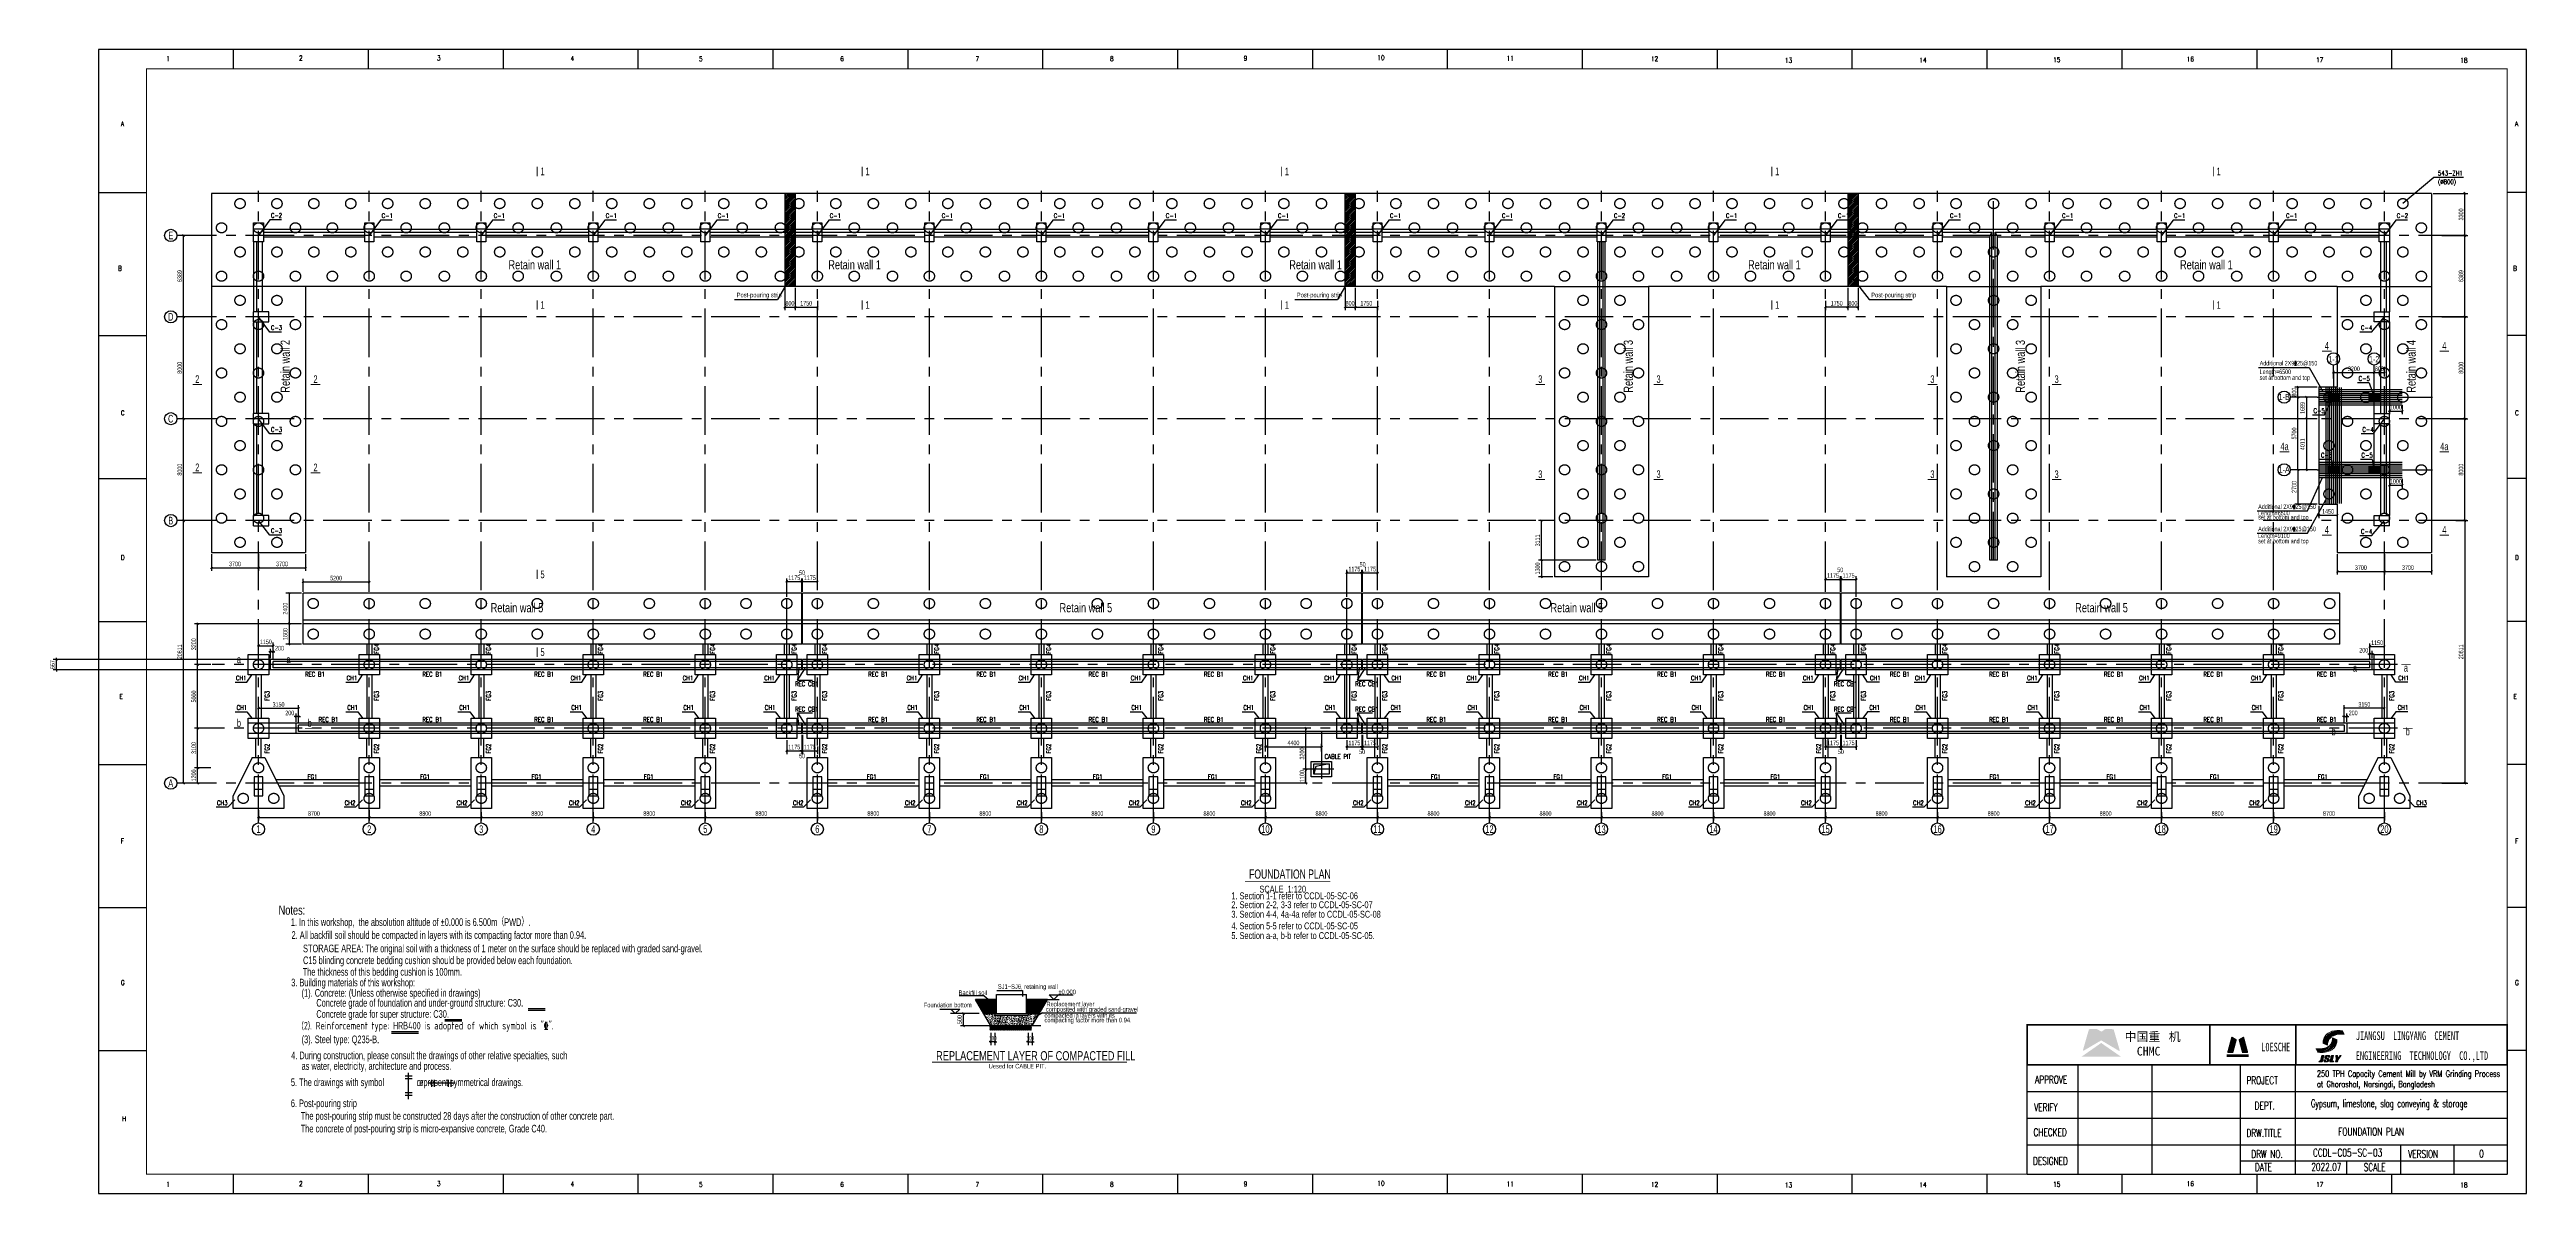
# Model space of a CAD drawing. Header units: millimetres. Extents: x -15901 to 146244, y -607033 to -56344.
# Drawn here: x -15901 to 146244, y -131188 to -56344 of the extents above; entities that cross this region are included whole.
import ezdxf
from ezdxf.enums import TextEntityAlignment as Align

# ---------------------------------------------------------------- set-up
doc = ezdxf.new("R2010")
doc.units = ezdxf.units.MM
doc.header["$LTSCALE"] = 2000
doc.linetypes.add('CENTER', pattern=[50.8, 31.75, -6.35, 6.35, -6.35])
doc.linetypes.add('HIDDEN', pattern=[9.525, 6.35, -3.175])
for name, color, linetype in [('0-排水', 5, 'F_LINE'), ('3', 7, 'HIDDEN'), ('4', 2, 'Continuous'), ('5', 7, 'Continuous'), ('DIM', 2, 'Continuous'), ('S_01', 3, 'Continuous'), ('S_01_OUTL', 3, 'Continuous'), ('S_02', 151, 'CENTER'), ('S_02_AXIS', 171, 'CENTER'), ('S_03_HIDD', 4, 'HIDDEN'), ('S_04', 2, 'Continuous'), ('S_04_TEXT', 2, 'Continuous'), ('S_05_DIMS', 7, 'Continuous'), ('S_06_RBAR', 1, 'Continuous'), ('S_07', 6, 'Continuous'), ('S_07_LSHOW', 6, 'Continuous'), ('S_08_HATCH', 8, 'Continuous'), ('TEXT', 3, 'Continuous'), ('梁__实线', 4, 'Continuous')]:
    doc.layers.add(name, color=color, linetype=linetype)
for name, color, linetype, lineweight in [('22', 4, 'Continuous', 35), ('Rahm7', 7, 'Continuous', 50), ('图层3', 1, 'Continuous', 0), ('粗实线1', 7, 'Continuous', 25)]:
    doc.layers.add(name, color=color, linetype=linetype, lineweight=lineweight)
doc.styles.add('A', font='txt.shx', dxfattribs={"width": 0.75, "bigfont": 'hztxt.shx'})
doc.styles.add('HZ', font='romans.shx', dxfattribs={"width": 0.7, "bigfont": 'hztxt.shx'})
doc.styles.add('HZFS', font='simplex', dxfattribs={"width": 0.7, "bigfont": 'hzfs'})
doc.styles.add('HZTXT', font='romans.shx', dxfattribs={"width": 0.7, "bigfont": 'hztxt.shx'})
doc.styles.add('KS', font='kstxt.shx', dxfattribs={"width": 0.7, "height": 300, "bigfont": 'kshz.shx'})
doc.styles.add('NC', font='romans.shx', dxfattribs={"width": 0.7, "bigfont": 'hztxt.shx'})
doc.styles.add('STANDA', font='romans.shx', dxfattribs={"width": 0.7, "bigfont": 'hztxt.shx'})
doc.styles.get("Standard").update_dxf_attribs({"font": 'SimSun.ttf'})
doc.styles.add('TSSD_Dimension', font='Tssdeng.shx', dxfattribs={"width": 0.7, "bigfont": 'hztxt.shx'})
doc.styles.add('样3', font='tssdeng.shx', dxfattribs={"width": 0.7, "height": 300, "bigfont": 'tssdchn.shx'})
doc.linetypes.add('F_LINE', pattern='A,25,-10,["F",A,S=2,R=0,X=-3.5,Y=-0.9],-3.5', length=38.5)
doc.dimstyles.new('DIM1', dxfattribs={"dimtxt": 300, "dimasz": 120, "dimexe": 200, "dimexo": 100, "dimgap": 100, "dimtad": 1, "dimdec": 0, "dimzin": 14, "dimdsep": 46, "dimtxsty": 'KS', "dimblk": 'ARCHTICK', "dimcen": -900, "dimclrd": 7, "dimclre": 7, "dimclrt": 2, "dimadec": 0, "dimazin": 0, "dimtfac": 1, "dimtdec": 0, "dimtix": 1, "dimtmove": 2, "dimatfit": 2, "dimfxl": 1, "dimtolj": 1, "dimtzin": 14, "dimarcsym": 0})
doc.dimstyles.new('KSDIM0.4', dxfattribs={"dimtxt": 300, "dimasz": 120, "dimexe": 200, "dimexo": 100, "dimgap": 100, "dimtad": 1, "dimdec": 0, "dimlfac": 0.4, "dimzin": 14, "dimdsep": 46, "dimtxsty": 'KS', "dimblk1": 'OBLIQUE', "dimblk2": 'OBLIQUE', "dimsah": 1, "dimcen": -900, "dimclrd": 7, "dimclre": 7, "dimclrt": 2, "dimadec": 0, "dimazin": 0, "dimtfac": 1, "dimtdec": 0, "dimtix": 1, "dimtmove": 2, "dimatfit": 2, "dimfxl": 1, "dimtolj": 1, "dimtzin": 14, "dimlwd": -3, "dimarcsym": 2})
doc.dimstyles.new('KSDIM1.2', dxfattribs={"dimtxt": 300, "dimasz": 120, "dimexe": 200, "dimexo": 100, "dimgap": 100, "dimtad": 1, "dimdec": 0, "dimlfac": 1.2, "dimzin": 14, "dimdsep": 46, "dimtxsty": 'KS', "dimblk": 'ARCHTICK', "dimblk1": 'OBLIQUE', "dimblk2": 'OBLIQUE', "dimsah": 1, "dimcen": -900, "dimclrd": 7, "dimclre": 7, "dimclrt": 2, "dimazin": 3, "dimtfac": 1, "dimtdec": 0, "dimtix": 1, "dimtmove": 2, "dimatfit": 2, "dimfxl": 1, "dimtolj": 1, "dimtzin": 14, "dimlwd": -3, "dimlwe": -1, "dimarcsym": 0})

# ---------------------------------------------------------------- blocks, each defined once
blk = doc.blocks.new('_OBLIQUE')
at = {"color": 1}
blk.add_line((-0.5, -0.5), (0.5, 0.5), dxfattribs=at)
blk = doc.blocks.new('*D81')
at = {"layer": 'Defpoints', "color": 0}
for p in [(141160, -80497), (142212, -80497), (141529, -87164)]:
    blk.add_point(p, dxfattribs=at)
at = {"layer": 'S_05_DIMS', "color": 7}
for p, q in [((141260, -80497), (142412, -80497)), ((141629, -87164), (142412, -87164))]:
    blk.add_line(p, q, dxfattribs=at)
at = {"layer": 'S_05_DIMS', "color": 7, "lineweight": -3}
blk.add_line((142212, -87164), (142212, -80497), dxfattribs=at)
at = {"layer": 'S_05_DIMS', "color": 7, "linetype": 'ByBlock', "lineweight": -3, "xscale": 120, "yscale": 120, "zscale": 120}
for p, rotation in [((142212, -80497), 90), ((142212, -87164), 270)]:
    blk.add_blockref('_OBLIQUE', p, dxfattribs=dict(at, rotation=rotation))
at = {"layer": 'S_05_DIMS', "color": 2, "insert": (141962, -83830), "char_height": 300, "attachment_point": 5, "rotation": 90, "style": 'KS'}
blk.add_mtext('\\A1;8000', dxfattribs=at)
blk = doc.blocks.new('_ArchTick')
at = {"color": 0, "linetype": 'ByBlock', "const_width": 0.15}
blk.add_lwpolyline([(-0.5, -0.5), (0.5, 0.5)], dxfattribs=at)
blk = doc.blocks.new('*D82')
at = {"layer": 'Defpoints', "color": 0}
for p in [(140611, -73830), (142212, -73830), (141160, -80497)]:
    blk.add_point(p, dxfattribs=at)
at = {"layer": 'S_05_DIMS', "color": 7}
for p, q in [((140711, -73830), (142412, -73830)), ((141260, -80497), (142412, -80497))]:
    blk.add_line(p, q, dxfattribs=at)
at = {"layer": 'S_05_DIMS', "color": 7, "lineweight": -3}
blk.add_line((142212, -80497), (142212, -73830), dxfattribs=at)
at = {"layer": 'S_05_DIMS', "color": 7, "linetype": 'ByBlock', "lineweight": -3, "xscale": 120, "yscale": 120, "zscale": 120}
for p, rotation in [((142212, -73830), 90), ((142212, -80497), 270)]:
    blk.add_blockref('_OBLIQUE', p, dxfattribs=dict(at, rotation=rotation))
at = {"layer": 'S_05_DIMS', "color": 2, "insert": (141962, -77164), "char_height": 300, "attachment_point": 5, "rotation": 90, "style": 'KS'}
blk.add_mtext('\\A1;8000', dxfattribs=at)
blk = doc.blocks.new('*D83')
at = {"layer": 'Defpoints', "color": 0}
for p in [(140611, -68506), (142212, -68506), (140611, -73830)]:
    blk.add_point(p, dxfattribs=at)
at = {"layer": 'S_05_DIMS', "color": 7}
for p, q in [((140711, -68506), (142412, -68506)), ((140711, -73830), (142412, -73830))]:
    blk.add_line(p, q, dxfattribs=at)
at = {"layer": 'S_05_DIMS', "color": 7, "lineweight": -3}
blk.add_line((142212, -73830), (142212, -68506), dxfattribs=at)
at = {"layer": 'S_05_DIMS', "color": 7, "linetype": 'ByBlock', "lineweight": -3, "xscale": 120, "yscale": 120, "zscale": 120}
for p, rotation in [((142212, -68506), 90), ((142212, -73830), 270)]:
    blk.add_blockref('_OBLIQUE', p, dxfattribs=dict(at, rotation=rotation))
at = {"layer": 'S_05_DIMS', "color": 2, "insert": (141962, -71168), "char_height": 300, "attachment_point": 5, "rotation": 90, "style": 'KS'}
blk.add_mtext('\\A1;6389', dxfattribs=at)
blk = doc.blocks.new('*D84')
at = {"layer": 'Defpoints', "color": 0}
for p in [(-7129, -87164), (-5306, -87164), (-5247, -104339)]:
    blk.add_point(p, dxfattribs=at)
at = {"layer": 'S_05_DIMS', "color": 7}
for p, q in [((-5406, -87164), (-7329, -87164)), ((-5347, -104339), (-7329, -104339))]:
    blk.add_line(p, q, dxfattribs=at)
at = {"layer": 'S_05_DIMS', "color": 7, "lineweight": -3}
blk.add_line((-7129, -104339), (-7129, -87164), dxfattribs=at)
at = {"layer": 'S_05_DIMS', "color": 7, "linetype": 'ByBlock', "lineweight": -3, "xscale": 120, "yscale": 120, "zscale": 120}
for p, rotation in [((-7129, -87164), 90), ((-7129, -104339), 270)]:
    blk.add_blockref('_OBLIQUE', p, dxfattribs=dict(at, rotation=rotation))
at = {"layer": 'S_05_DIMS', "color": 2, "insert": (-7379, -95751), "char_height": 300, "attachment_point": 5, "rotation": 90, "style": 'KS'}
blk.add_mtext('\\A1;20611', dxfattribs=at)
blk = doc.blocks.new('*D85')
at = {"layer": 'Defpoints', "color": 0}
for p in [(-7129, -80497), (-5306, -80497), (-5306, -87164)]:
    blk.add_point(p, dxfattribs=at)
at = {"layer": 'S_05_DIMS', "color": 7}
for p, q in [((-5406, -80497), (-7329, -80497)), ((-5406, -87164), (-7329, -87164))]:
    blk.add_line(p, q, dxfattribs=at)
at = {"layer": 'S_05_DIMS', "color": 7, "lineweight": -3}
blk.add_line((-7129, -87164), (-7129, -80497), dxfattribs=at)
at = {"layer": 'S_05_DIMS', "color": 7, "linetype": 'ByBlock', "lineweight": -3, "xscale": 120, "yscale": 120, "zscale": 120}
for p, rotation in [((-7129, -80497), 90), ((-7129, -87164), 270)]:
    blk.add_blockref('_OBLIQUE', p, dxfattribs=dict(at, rotation=rotation))
at = {"layer": 'S_05_DIMS', "color": 2, "insert": (-7379, -83830), "char_height": 300, "attachment_point": 5, "rotation": 90, "style": 'KS'}
blk.add_mtext('\\A1;8000', dxfattribs=at)
blk = doc.blocks.new('*D86')
at = {"layer": 'Defpoints', "color": 0}
for p in [(-7129, -73830), (-5306, -73830), (-5306, -80497)]:
    blk.add_point(p, dxfattribs=at)
at = {"layer": 'S_05_DIMS', "color": 7}
for p, q in [((-5406, -73830), (-7329, -73830)), ((-5406, -80497), (-7329, -80497))]:
    blk.add_line(p, q, dxfattribs=at)
at = {"layer": 'S_05_DIMS', "color": 7, "lineweight": -3}
blk.add_line((-7129, -80497), (-7129, -73830), dxfattribs=at)
at = {"layer": 'S_05_DIMS', "color": 7, "linetype": 'ByBlock', "lineweight": -3, "xscale": 120, "yscale": 120, "zscale": 120}
for p, rotation in [((-7129, -73830), 90), ((-7129, -80497), 270)]:
    blk.add_blockref('_OBLIQUE', p, dxfattribs=dict(at, rotation=rotation))
at = {"layer": 'S_05_DIMS', "color": 2, "insert": (-7379, -77164), "char_height": 300, "attachment_point": 5, "rotation": 90, "style": 'KS'}
blk.add_mtext('\\A1;8000', dxfattribs=at)
blk = doc.blocks.new('*D87')
at = {"layer": 'Defpoints', "color": 0}
for p in [(-7129, -68506), (-5306, -68506), (-5306, -73830)]:
    blk.add_point(p, dxfattribs=at)
at = {"layer": 'S_05_DIMS', "color": 7}
for p, q in [((-5406, -68506), (-7329, -68506)), ((-5406, -73830), (-7329, -73830))]:
    blk.add_line(p, q, dxfattribs=at)
at = {"layer": 'S_05_DIMS', "color": 7, "lineweight": -3}
blk.add_line((-7129, -73830), (-7129, -68506), dxfattribs=at)
at = {"layer": 'S_05_DIMS', "color": 7, "linetype": 'ByBlock', "lineweight": -3, "xscale": 120, "yscale": 120, "zscale": 120}
for p, rotation in [((-7129, -68506), 90), ((-7129, -73830), 270)]:
    blk.add_blockref('_OBLIQUE', p, dxfattribs=dict(at, rotation=rotation))
at = {"layer": 'S_05_DIMS', "color": 2, "insert": (-7379, -71168), "char_height": 300, "attachment_point": 5, "rotation": 90, "style": 'KS'}
blk.add_mtext('\\A1;6389', dxfattribs=at)
blk = doc.blocks.new('*D88')
at = {"layer": 'Defpoints', "color": 0}
for p in [(-2222, -106006), (5028, -106006), (5028, -106581)]:
    blk.add_point(p, dxfattribs=at)
at = {"layer": 'S_05_DIMS', "color": 7}
for p, q in [((-2222, -106106), (-2222, -106781)), ((5028, -106106), (5028, -106781))]:
    blk.add_line(p, q, dxfattribs=at)
at = {"layer": 'S_05_DIMS', "color": 7, "lineweight": -3}
blk.add_line((-2222, -106581), (5028, -106581), dxfattribs=at)
at = {"layer": 'S_05_DIMS', "color": 7, "linetype": 'ByBlock', "lineweight": -3, "xscale": 120, "yscale": 120, "zscale": 120, "rotation": 180}
blk.add_blockref('_OBLIQUE', (-2222, -106581), dxfattribs=at)
at = {"layer": 'S_05_DIMS', "color": 7, "linetype": 'ByBlock', "lineweight": -3, "xscale": 120, "yscale": 120, "zscale": 120}
blk.add_blockref('_OBLIQUE', (5028, -106581), dxfattribs=at)
at = {"layer": 'S_05_DIMS', "color": 2, "insert": (1403, -106331), "char_height": 300, "attachment_point": 5, "style": 'KS'}
blk.add_mtext('\\A1;8700', dxfattribs=at)
blk = doc.blocks.new('*D89')
at = {"layer": 'Defpoints', "color": 0}
for p in [(5028, -106006), (12361, -106140), (12361, -106581)]:
    blk.add_point(p, dxfattribs=at)
at = {"layer": 'S_05_DIMS', "color": 7}
for p, q in [((5028, -106106), (5028, -106781)), ((12361, -106240), (12361, -106781))]:
    blk.add_line(p, q, dxfattribs=at)
at = {"layer": 'S_05_DIMS', "color": 7, "lineweight": -3}
blk.add_line((5028, -106581), (12361, -106581), dxfattribs=at)
at = {"layer": 'S_05_DIMS', "color": 7, "linetype": 'ByBlock', "lineweight": -3, "xscale": 120, "yscale": 120, "zscale": 120, "rotation": 180}
blk.add_blockref('_OBLIQUE', (5028, -106581), dxfattribs=at)
at = {"layer": 'S_05_DIMS', "color": 7, "linetype": 'ByBlock', "lineweight": -3, "xscale": 120, "yscale": 120, "zscale": 120}
blk.add_blockref('_OBLIQUE', (12361, -106581), dxfattribs=at)
at = {"layer": 'S_05_DIMS', "color": 2, "insert": (8694, -106331), "char_height": 300, "attachment_point": 5, "style": 'KS'}
blk.add_mtext('\\A1;8800', dxfattribs=at)
blk = doc.blocks.new('*D90')
at = {"layer": 'Defpoints', "color": 0}
for p in [(12361, -106140), (19694, -106140), (19694, -106581)]:
    blk.add_point(p, dxfattribs=at)
at = {"layer": 'S_05_DIMS', "color": 7}
for p, q in [((12361, -106240), (12361, -106781)), ((19694, -106240), (19694, -106781))]:
    blk.add_line(p, q, dxfattribs=at)
at = {"layer": 'S_05_DIMS', "color": 7, "lineweight": -3}
blk.add_line((12361, -106581), (19694, -106581), dxfattribs=at)
at = {"layer": 'S_05_DIMS', "color": 7, "linetype": 'ByBlock', "lineweight": -3, "xscale": 120, "yscale": 120, "zscale": 120, "rotation": 180}
blk.add_blockref('_OBLIQUE', (12361, -106581), dxfattribs=at)
at = {"layer": 'S_05_DIMS', "color": 7, "linetype": 'ByBlock', "lineweight": -3, "xscale": 120, "yscale": 120, "zscale": 120}
blk.add_blockref('_OBLIQUE', (19694, -106581), dxfattribs=at)
at = {"layer": 'S_05_DIMS', "color": 2, "insert": (16028, -106331), "char_height": 300, "attachment_point": 5, "style": 'KS'}
blk.add_mtext('\\A1;8800', dxfattribs=at)
blk = doc.blocks.new('*D91')
at = {"layer": 'Defpoints', "color": 0}
for p in [(19694, -106140), (27028, -106140), (27028, -106581)]:
    blk.add_point(p, dxfattribs=at)
at = {"layer": 'S_05_DIMS', "color": 7}
for p, q in [((19694, -106240), (19694, -106781)), ((27028, -106240), (27028, -106781))]:
    blk.add_line(p, q, dxfattribs=at)
at = {"layer": 'S_05_DIMS', "color": 7, "lineweight": -3}
blk.add_line((19694, -106581), (27028, -106581), dxfattribs=at)
at = {"layer": 'S_05_DIMS', "color": 7, "linetype": 'ByBlock', "lineweight": -3, "xscale": 120, "yscale": 120, "zscale": 120, "rotation": 180}
blk.add_blockref('_OBLIQUE', (19694, -106581), dxfattribs=at)
at = {"layer": 'S_05_DIMS', "color": 7, "linetype": 'ByBlock', "lineweight": -3, "xscale": 120, "yscale": 120, "zscale": 120}
blk.add_blockref('_OBLIQUE', (27028, -106581), dxfattribs=at)
at = {"layer": 'S_05_DIMS', "color": 2, "insert": (23361, -106331), "char_height": 300, "attachment_point": 5, "style": 'KS'}
blk.add_mtext('\\A1;8800', dxfattribs=at)
blk = doc.blocks.new('*D92')
at = {"layer": 'Defpoints', "color": 0}
for p in [(27028, -106140), (34361, -106140), (34361, -106581)]:
    blk.add_point(p, dxfattribs=at)
at = {"layer": 'S_05_DIMS', "color": 7}
for p, q in [((27028, -106240), (27028, -106781)), ((34361, -106240), (34361, -106781))]:
    blk.add_line(p, q, dxfattribs=at)
at = {"layer": 'S_05_DIMS', "color": 7, "lineweight": -3}
blk.add_line((27028, -106581), (34361, -106581), dxfattribs=at)
at = {"layer": 'S_05_DIMS', "color": 7, "linetype": 'ByBlock', "lineweight": -3, "xscale": 120, "yscale": 120, "zscale": 120, "rotation": 180}
blk.add_blockref('_OBLIQUE', (27028, -106581), dxfattribs=at)
at = {"layer": 'S_05_DIMS', "color": 7, "linetype": 'ByBlock', "lineweight": -3, "xscale": 120, "yscale": 120, "zscale": 120}
blk.add_blockref('_OBLIQUE', (34361, -106581), dxfattribs=at)
at = {"layer": 'S_05_DIMS', "color": 2, "insert": (30694, -106331), "char_height": 300, "attachment_point": 5, "style": 'KS'}
blk.add_mtext('\\A1;8800', dxfattribs=at)
blk = doc.blocks.new('*D93')
at = {"layer": 'Defpoints', "color": 0}
for p in [(34361, -106140), (41694, -106140), (41694, -106581)]:
    blk.add_point(p, dxfattribs=at)
at = {"layer": 'S_05_DIMS', "color": 7}
for p, q in [((34361, -106240), (34361, -106781)), ((41694, -106240), (41694, -106781))]:
    blk.add_line(p, q, dxfattribs=at)
at = {"layer": 'S_05_DIMS', "color": 7, "lineweight": -3}
blk.add_line((34361, -106581), (41694, -106581), dxfattribs=at)
at = {"layer": 'S_05_DIMS', "color": 7, "linetype": 'ByBlock', "lineweight": -3, "xscale": 120, "yscale": 120, "zscale": 120, "rotation": 180}
blk.add_blockref('_OBLIQUE', (34361, -106581), dxfattribs=at)
at = {"layer": 'S_05_DIMS', "color": 7, "linetype": 'ByBlock', "lineweight": -3, "xscale": 120, "yscale": 120, "zscale": 120}
blk.add_blockref('_OBLIQUE', (41694, -106581), dxfattribs=at)
at = {"layer": 'S_05_DIMS', "color": 2, "insert": (38028, -106331), "char_height": 300, "attachment_point": 5, "style": 'KS'}
blk.add_mtext('\\A1;8800', dxfattribs=at)
blk = doc.blocks.new('*D94')
at = {"layer": 'Defpoints', "color": 0}
for p in [(41694, -106140), (49028, -106140), (49028, -106581)]:
    blk.add_point(p, dxfattribs=at)
at = {"layer": 'S_05_DIMS', "color": 7}
for p, q in [((41694, -106240), (41694, -106781)), ((49028, -106240), (49028, -106781))]:
    blk.add_line(p, q, dxfattribs=at)
at = {"layer": 'S_05_DIMS', "color": 7, "lineweight": -3}
blk.add_line((41694, -106581), (49028, -106581), dxfattribs=at)
at = {"layer": 'S_05_DIMS', "color": 7, "linetype": 'ByBlock', "lineweight": -3, "xscale": 120, "yscale": 120, "zscale": 120, "rotation": 180}
blk.add_blockref('_OBLIQUE', (41694, -106581), dxfattribs=at)
at = {"layer": 'S_05_DIMS', "color": 7, "linetype": 'ByBlock', "lineweight": -3, "xscale": 120, "yscale": 120, "zscale": 120}
blk.add_blockref('_OBLIQUE', (49028, -106581), dxfattribs=at)
at = {"layer": 'S_05_DIMS', "color": 2, "insert": (45361, -106331), "char_height": 300, "attachment_point": 5, "style": 'KS'}
blk.add_mtext('\\A1;8800', dxfattribs=at)
blk = doc.blocks.new('*D95')
at = {"layer": 'Defpoints', "color": 0}
for p in [(49028, -106140), (56361, -106140), (56361, -106581)]:
    blk.add_point(p, dxfattribs=at)
at = {"layer": 'S_05_DIMS', "color": 7}
for p, q in [((49028, -106240), (49028, -106781)), ((56361, -106240), (56361, -106781))]:
    blk.add_line(p, q, dxfattribs=at)
at = {"layer": 'S_05_DIMS', "color": 7, "lineweight": -3}
blk.add_line((49028, -106581), (56361, -106581), dxfattribs=at)
at = {"layer": 'S_05_DIMS', "color": 7, "linetype": 'ByBlock', "lineweight": -3, "xscale": 120, "yscale": 120, "zscale": 120, "rotation": 180}
blk.add_blockref('_OBLIQUE', (49028, -106581), dxfattribs=at)
at = {"layer": 'S_05_DIMS', "color": 7, "linetype": 'ByBlock', "lineweight": -3, "xscale": 120, "yscale": 120, "zscale": 120}
blk.add_blockref('_OBLIQUE', (56361, -106581), dxfattribs=at)
at = {"layer": 'S_05_DIMS', "color": 2, "insert": (52694, -106331), "char_height": 300, "attachment_point": 5, "style": 'KS'}
blk.add_mtext('\\A1;8800', dxfattribs=at)
blk = doc.blocks.new('*D96')
at = {"layer": 'Defpoints', "color": 0}
for p in [(56361, -106140), (63694, -106140), (63694, -106581)]:
    blk.add_point(p, dxfattribs=at)
at = {"layer": 'S_05_DIMS', "color": 7}
for p, q in [((56361, -106240), (56361, -106781)), ((63694, -106240), (63694, -106781))]:
    blk.add_line(p, q, dxfattribs=at)
at = {"layer": 'S_05_DIMS', "color": 7, "lineweight": -3}
blk.add_line((56361, -106581), (63694, -106581), dxfattribs=at)
at = {"layer": 'S_05_DIMS', "color": 7, "linetype": 'ByBlock', "lineweight": -3, "xscale": 120, "yscale": 120, "zscale": 120, "rotation": 180}
blk.add_blockref('_OBLIQUE', (56361, -106581), dxfattribs=at)
at = {"layer": 'S_05_DIMS', "color": 7, "linetype": 'ByBlock', "lineweight": -3, "xscale": 120, "yscale": 120, "zscale": 120}
blk.add_blockref('_OBLIQUE', (63694, -106581), dxfattribs=at)
at = {"layer": 'S_05_DIMS', "color": 2, "insert": (60028, -106331), "char_height": 300, "attachment_point": 5, "style": 'KS'}
blk.add_mtext('\\A1;8800', dxfattribs=at)
blk = doc.blocks.new('*D97')
at = {"layer": 'Defpoints', "color": 0}
for p in [(63694, -106140), (71028, -106140), (71028, -106581)]:
    blk.add_point(p, dxfattribs=at)
at = {"layer": 'S_05_DIMS', "color": 7}
for p, q in [((63694, -106240), (63694, -106781)), ((71028, -106240), (71028, -106781))]:
    blk.add_line(p, q, dxfattribs=at)
at = {"layer": 'S_05_DIMS', "color": 7, "lineweight": -3}
blk.add_line((63694, -106581), (71028, -106581), dxfattribs=at)
at = {"layer": 'S_05_DIMS', "color": 7, "linetype": 'ByBlock', "lineweight": -3, "xscale": 120, "yscale": 120, "zscale": 120, "rotation": 180}
blk.add_blockref('_OBLIQUE', (63694, -106581), dxfattribs=at)
at = {"layer": 'S_05_DIMS', "color": 7, "linetype": 'ByBlock', "lineweight": -3, "xscale": 120, "yscale": 120, "zscale": 120}
blk.add_blockref('_OBLIQUE', (71028, -106581), dxfattribs=at)
at = {"layer": 'S_05_DIMS', "color": 2, "insert": (67361, -106331), "char_height": 300, "attachment_point": 5, "style": 'KS'}
blk.add_mtext('\\A1;8800', dxfattribs=at)
blk = doc.blocks.new('*D98')
at = {"layer": 'Defpoints', "color": 0}
for p in [(71028, -106140), (78361, -106140), (78361, -106581)]:
    blk.add_point(p, dxfattribs=at)
at = {"layer": 'S_05_DIMS', "color": 7}
for p, q in [((71028, -106240), (71028, -106781)), ((78361, -106240), (78361, -106781))]:
    blk.add_line(p, q, dxfattribs=at)
at = {"layer": 'S_05_DIMS', "color": 7, "lineweight": -3}
blk.add_line((71028, -106581), (78361, -106581), dxfattribs=at)
at = {"layer": 'S_05_DIMS', "color": 7, "linetype": 'ByBlock', "lineweight": -3, "xscale": 120, "yscale": 120, "zscale": 120, "rotation": 180}
blk.add_blockref('_OBLIQUE', (71028, -106581), dxfattribs=at)
at = {"layer": 'S_05_DIMS', "color": 7, "linetype": 'ByBlock', "lineweight": -3, "xscale": 120, "yscale": 120, "zscale": 120}
blk.add_blockref('_OBLIQUE', (78361, -106581), dxfattribs=at)
at = {"layer": 'S_05_DIMS', "color": 2, "insert": (74694, -106331), "char_height": 300, "attachment_point": 5, "style": 'KS'}
blk.add_mtext('\\A1;8800', dxfattribs=at)
blk = doc.blocks.new('*D99')
at = {"layer": 'Defpoints', "color": 0}
for p in [(78361, -106140), (85694, -106140), (85694, -106581)]:
    blk.add_point(p, dxfattribs=at)
at = {"layer": 'S_05_DIMS', "color": 7}
for p, q in [((78361, -106240), (78361, -106781)), ((85694, -106240), (85694, -106781))]:
    blk.add_line(p, q, dxfattribs=at)
at = {"layer": 'S_05_DIMS', "color": 7, "lineweight": -3}
blk.add_line((78361, -106581), (85694, -106581), dxfattribs=at)
at = {"layer": 'S_05_DIMS', "color": 7, "linetype": 'ByBlock', "lineweight": -3, "xscale": 120, "yscale": 120, "zscale": 120, "rotation": 180}
blk.add_blockref('_OBLIQUE', (78361, -106581), dxfattribs=at)
at = {"layer": 'S_05_DIMS', "color": 7, "linetype": 'ByBlock', "lineweight": -3, "xscale": 120, "yscale": 120, "zscale": 120}
blk.add_blockref('_OBLIQUE', (85694, -106581), dxfattribs=at)
at = {"layer": 'S_05_DIMS', "color": 2, "insert": (82028, -106331), "char_height": 300, "attachment_point": 5, "style": 'KS'}
blk.add_mtext('\\A1;8800', dxfattribs=at)
blk = doc.blocks.new('*D100')
at = {"layer": 'Defpoints', "color": 0}
for p in [(85694, -106140), (93028, -106140), (93028, -106581)]:
    blk.add_point(p, dxfattribs=at)
at = {"layer": 'S_05_DIMS', "color": 7}
for p, q in [((85694, -106240), (85694, -106781)), ((93028, -106240), (93028, -106781))]:
    blk.add_line(p, q, dxfattribs=at)
at = {"layer": 'S_05_DIMS', "color": 7, "lineweight": -3}
blk.add_line((85694, -106581), (93028, -106581), dxfattribs=at)
at = {"layer": 'S_05_DIMS', "color": 7, "linetype": 'ByBlock', "lineweight": -3, "xscale": 120, "yscale": 120, "zscale": 120, "rotation": 180}
blk.add_blockref('_OBLIQUE', (85694, -106581), dxfattribs=at)
at = {"layer": 'S_05_DIMS', "color": 7, "linetype": 'ByBlock', "lineweight": -3, "xscale": 120, "yscale": 120, "zscale": 120}
blk.add_blockref('_OBLIQUE', (93028, -106581), dxfattribs=at)
at = {"layer": 'S_05_DIMS', "color": 2, "insert": (89361, -106331), "char_height": 300, "attachment_point": 5, "style": 'KS'}
blk.add_mtext('\\A1;8800', dxfattribs=at)
blk = doc.blocks.new('*D101')
at = {"layer": 'Defpoints', "color": 0}
for p in [(93028, -106140), (100361, -106140), (100361, -106581)]:
    blk.add_point(p, dxfattribs=at)
at = {"layer": 'S_05_DIMS', "color": 7}
for p, q in [((93028, -106240), (93028, -106781)), ((100361, -106240), (100361, -106781))]:
    blk.add_line(p, q, dxfattribs=at)
at = {"layer": 'S_05_DIMS', "color": 7, "lineweight": -3}
blk.add_line((93028, -106581), (100361, -106581), dxfattribs=at)
at = {"layer": 'S_05_DIMS', "color": 7, "linetype": 'ByBlock', "lineweight": -3, "xscale": 120, "yscale": 120, "zscale": 120, "rotation": 180}
blk.add_blockref('_OBLIQUE', (93028, -106581), dxfattribs=at)
at = {"layer": 'S_05_DIMS', "color": 7, "linetype": 'ByBlock', "lineweight": -3, "xscale": 120, "yscale": 120, "zscale": 120}
blk.add_blockref('_OBLIQUE', (100361, -106581), dxfattribs=at)
at = {"layer": 'S_05_DIMS', "color": 2, "insert": (96694, -106331), "char_height": 300, "attachment_point": 5, "style": 'KS'}
blk.add_mtext('\\A1;8800', dxfattribs=at)
blk = doc.blocks.new('*D102')
at = {"layer": 'Defpoints', "color": 0}
for p in [(100361, -106140), (107694, -106140), (107694, -106581)]:
    blk.add_point(p, dxfattribs=at)
at = {"layer": 'S_05_DIMS', "color": 7}
for p, q in [((100361, -106240), (100361, -106781)), ((107694, -106240), (107694, -106781))]:
    blk.add_line(p, q, dxfattribs=at)
at = {"layer": 'S_05_DIMS', "color": 7, "lineweight": -3}
blk.add_line((100361, -106581), (107694, -106581), dxfattribs=at)
at = {"layer": 'S_05_DIMS', "color": 7, "linetype": 'ByBlock', "lineweight": -3, "xscale": 120, "yscale": 120, "zscale": 120, "rotation": 180}
blk.add_blockref('_OBLIQUE', (100361, -106581), dxfattribs=at)
at = {"layer": 'S_05_DIMS', "color": 7, "linetype": 'ByBlock', "lineweight": -3, "xscale": 120, "yscale": 120, "zscale": 120}
blk.add_blockref('_OBLIQUE', (107694, -106581), dxfattribs=at)
at = {"layer": 'S_05_DIMS', "color": 2, "insert": (104028, -106331), "char_height": 300, "attachment_point": 5, "style": 'KS'}
blk.add_mtext('\\A1;8800', dxfattribs=at)
blk = doc.blocks.new('*D103')
at = {"layer": 'Defpoints', "color": 0}
for p in [(107694, -106140), (115028, -106140), (115028, -106581)]:
    blk.add_point(p, dxfattribs=at)
at = {"layer": 'S_05_DIMS', "color": 7}
for p, q in [((107694, -106240), (107694, -106781)), ((115028, -106240), (115028, -106781))]:
    blk.add_line(p, q, dxfattribs=at)
at = {"layer": 'S_05_DIMS', "color": 7, "lineweight": -3}
blk.add_line((107694, -106581), (115028, -106581), dxfattribs=at)
at = {"layer": 'S_05_DIMS', "color": 7, "linetype": 'ByBlock', "lineweight": -3, "xscale": 120, "yscale": 120, "zscale": 120, "rotation": 180}
blk.add_blockref('_OBLIQUE', (107694, -106581), dxfattribs=at)
at = {"layer": 'S_05_DIMS', "color": 7, "linetype": 'ByBlock', "lineweight": -3, "xscale": 120, "yscale": 120, "zscale": 120}
blk.add_blockref('_OBLIQUE', (115028, -106581), dxfattribs=at)
at = {"layer": 'S_05_DIMS', "color": 2, "insert": (111361, -106331), "char_height": 300, "attachment_point": 5, "style": 'KS'}
blk.add_mtext('\\A1;8800', dxfattribs=at)
blk = doc.blocks.new('*D104')
at = {"layer": 'Defpoints', "color": 0}
for p in [(115028, -106140), (122361, -106140), (122361, -106581)]:
    blk.add_point(p, dxfattribs=at)
at = {"layer": 'S_05_DIMS', "color": 7}
for p, q in [((115028, -106240), (115028, -106781)), ((122361, -106240), (122361, -106781))]:
    blk.add_line(p, q, dxfattribs=at)
at = {"layer": 'S_05_DIMS', "color": 7, "lineweight": -3}
blk.add_line((115028, -106581), (122361, -106581), dxfattribs=at)
at = {"layer": 'S_05_DIMS', "color": 7, "linetype": 'ByBlock', "lineweight": -3, "xscale": 120, "yscale": 120, "zscale": 120, "rotation": 180}
blk.add_blockref('_OBLIQUE', (115028, -106581), dxfattribs=at)
at = {"layer": 'S_05_DIMS', "color": 7, "linetype": 'ByBlock', "lineweight": -3, "xscale": 120, "yscale": 120, "zscale": 120}
blk.add_blockref('_OBLIQUE', (122361, -106581), dxfattribs=at)
at = {"layer": 'S_05_DIMS', "color": 2, "insert": (118694, -106331), "char_height": 300, "attachment_point": 5, "style": 'KS'}
blk.add_mtext('\\A1;8800', dxfattribs=at)
blk = doc.blocks.new('*D105')
at = {"layer": 'Defpoints', "color": 0}
for p in [(122361, -106140), (129694, -106140), (129694, -106581)]:
    blk.add_point(p, dxfattribs=at)
at = {"layer": 'S_05_DIMS', "color": 7}
for p, q in [((122361, -106240), (122361, -106781)), ((129694, -106240), (129694, -106781))]:
    blk.add_line(p, q, dxfattribs=at)
at = {"layer": 'S_05_DIMS', "color": 7, "lineweight": -3}
blk.add_line((122361, -106581), (129694, -106581), dxfattribs=at)
at = {"layer": 'S_05_DIMS', "color": 7, "linetype": 'ByBlock', "lineweight": -3, "xscale": 120, "yscale": 120, "zscale": 120, "rotation": 180}
blk.add_blockref('_OBLIQUE', (122361, -106581), dxfattribs=at)
at = {"layer": 'S_05_DIMS', "color": 7, "linetype": 'ByBlock', "lineweight": -3, "xscale": 120, "yscale": 120, "zscale": 120}
blk.add_blockref('_OBLIQUE', (129694, -106581), dxfattribs=at)
at = {"layer": 'S_05_DIMS', "color": 2, "insert": (126028, -106331), "char_height": 300, "attachment_point": 5, "style": 'KS'}
blk.add_mtext('\\A1;8800', dxfattribs=at)
blk = doc.blocks.new('*D106')
at = {"layer": 'Defpoints', "color": 0}
for p in [(129694, -106140), (136944, -106140), (136944, -106581)]:
    blk.add_point(p, dxfattribs=at)
at = {"layer": 'S_05_DIMS', "color": 7}
for p, q in [((129694, -106240), (129694, -106781)), ((136944, -106240), (136944, -106781))]:
    blk.add_line(p, q, dxfattribs=at)
at = {"layer": 'S_05_DIMS', "color": 7, "lineweight": -3}
blk.add_line((129694, -106581), (136944, -106581), dxfattribs=at)
at = {"layer": 'S_05_DIMS', "color": 7, "linetype": 'ByBlock', "lineweight": -3, "xscale": 120, "yscale": 120, "zscale": 120, "rotation": 180}
blk.add_blockref('_OBLIQUE', (129694, -106581), dxfattribs=at)
at = {"layer": 'S_05_DIMS', "color": 7, "linetype": 'ByBlock', "lineweight": -3, "xscale": 120, "yscale": 120, "zscale": 120}
blk.add_blockref('_OBLIQUE', (136944, -106581), dxfattribs=at)
at = {"layer": 'S_05_DIMS', "color": 2, "insert": (133319, -106331), "char_height": 300, "attachment_point": 5, "style": 'KS'}
blk.add_mtext('\\A1;8700', dxfattribs=at)
blk = doc.blocks.new('A150')
for p, q in [((1013765, -243376), (887616, -243376)), ((887616, -243376), (887616, -302776)), ((894625, -243376), (894625, -244376)), ((901633, -243376), (901633, -244376)), ((908641, -243376), (908641, -244376)), ((915649, -243376), (915649, -244376)), ((922658, -243376), (922658, -244376)), ((929666, -243376), (929666, -244376)), ((936674, -243376), (936674, -244376)), ((943683, -243376), (943683, -244376)), ((950691, -243376), (950691, -244376)), ((957699, -243376), (957699, -244376)), ((964708, -243376), (964708, -244376)), ((971716, -243376), (971716, -244376)), ((978724, -243376), (978724, -244376)), ((985732, -243376), (985732, -244376)), ((992741, -243376), (992741, -244376)), ((999749, -243376), (999749, -244376)), ((1006757, -243376), (1006757, -244376)), ((1013766, -302776), (1013766, -243377)), ((887616, -250801), (890116, -250801)), ((1013766, -250801), (1012766, -250801)), ((887616, -258226), (890116, -258226)), ((1013766, -258226), (1012766, -258226)), ((887616, -265651), (890116, -265651)), ((1013766, -265651), (1012766, -265651)), ((887616, -273076), (890116, -273076)), ((1013766, -273076), (1012766, -273076)), ((887616, -280501), (890116, -280501)), ((1013766, -280501), (1012766, -280501)), ((887616, -287926), (890116, -287926)), ((1013766, -287926), (1012766, -287926)), ((887616, -295351), (890116, -295351)), ((1013766, -295351), (1012766, -295351)), ((894625, -301752), (894625, -302752)), ((901633, -301752), (901633, -302752)), ((908641, -301752), (908641, -302752)), ((915649, -301752), (915649, -302752)), ((922658, -301752), (922658, -302752)), ((929666, -301752), (929666, -302752)), ((936674, -301752), (936674, -302752)), ((943683, -301752), (943683, -302752)), ((950691, -301752), (950691, -302752)), ((957699, -301752), (957699, -302752)), ((964708, -301752), (964708, -302752)), ((971716, -301776), (971716, -302776)), ((978724, -301776), (978724, -302776)), ((985732, -301776), (985732, -302776)), ((992741, -301776), (992741, -302776)), ((999749, -301776), (999749, -302776)), ((1006757, -301776), (1006757, -302776)), ((887616, -302776), (1013765, -302776))]:
    blk.add_line(p, q)
at = {"const_width": 60}
blk.add_lwpolyline([(1012766, -301776), (1012766, -244376), (890116, -244376), (890116, -301776)], close=True, dxfattribs=at)
for centre, start, end in [((1013765, -243377), 0, 90), ((1013765, -302776), 270, 0)]:
    blk.add_arc(centre, 0.5, start, end)
at = {"style": 'STANDA', "width": 0.8}
for s, p in [('1', (891144, -243976)), ('2', (898039, -243941)), ('3', (905205, -243937)), ('4', (912146, -243962)), ('5', (918822, -243983)), ('6', (926157, -243980)), ('7', (933188, -243986)), ('8', (940172, -243972)), ('9', (947120, -243952)), ('10', (954061, -243920)), ('11', (960782, -243958)), ('12', (968277, -243982)), ('13', (975237, -244064)), ('14', (982222, -244050)), ('15', (989170, -244030)), ('16', (996110, -243997)), ('17', (1002832, -244036)), ('18', (1010326, -244060)), ('A', (888784, -247354)), ('A', (1013168, -247354)), ('B', (888636, -254862)), ('B', (1013074, -254862)), ('C', (888784, -262370)), ('C', (1013168, -262370)), ('D', (888784, -269878)), ('D', (1013168, -269878)), ('E', (888708, -277092)), ('E', (1013093, -277092)), ('F', (888784, -284598)), ('F', (1013168, -284598)), ('G', (888784, -291958)), ('G', (1013168, -291958)), ('H', (888857, -299023)), ('1', (891144, -302430)), ('2', (898039, -302395)), ('3', (905205, -302391)), ('4', (912146, -302415)), ('5', (918822, -302437)), ('6', (926157, -302433)), ('7', (933188, -302439)), ('8', (940172, -302426)), ('9', (947120, -302406)), ('10', (954061, -302373)), ('11', (960782, -302411)), ('12', (968277, -302436)), ('13', (975237, -302464)), ('14', (982222, -302450)), ('15', (989170, -302430)), ('16', (996110, -302397)), ('17', (1002832, -302436)), ('18', (1010326, -302460))]:
    blk.add_text(s, height=250, dxfattribs=at).set_placement(p)
blk = doc.blocks.new('*D107')
at = {"layer": 'Defpoints', "color": 0}
for p in [(141529, -87164), (140610, -104339), (142212, -104339)]:
    blk.add_point(p, dxfattribs=at)
at = {"layer": 'S_05_DIMS', "color": 7}
for p, q in [((141629, -87164), (142412, -87164)), ((140710, -104339), (142412, -104339))]:
    blk.add_line(p, q, dxfattribs=at)
at = {"layer": 'S_05_DIMS', "color": 7, "lineweight": -3}
blk.add_line((142212, -87164), (142212, -104339), dxfattribs=at)
at = {"layer": 'S_05_DIMS', "color": 7, "linetype": 'ByBlock', "lineweight": -3, "xscale": 120, "yscale": 120, "zscale": 120}
for p, rotation in [((142212, -87164), 90), ((142212, -104339), 270)]:
    blk.add_blockref('_OBLIQUE', p, dxfattribs=dict(at, rotation=rotation))
at = {"layer": 'S_05_DIMS', "color": 2, "insert": (141962, -95751), "char_height": 300, "attachment_point": 5, "rotation": 90, "style": 'KS'}
blk.add_mtext('\\A1;20611', dxfattribs=at)
blk = doc.blocks.new('*D108')
at = {"layer": 'Defpoints', "color": 0}
for p in [(-5306, -89256), (-2222, -89256), (-2222, -90250)]:
    blk.add_point(p, dxfattribs=at)
at = {"layer": 'S_05_DIMS', "color": 7}
for p, q in [((-5306, -89356), (-5306, -90450)), ((-2222, -89356), (-2222, -90450))]:
    blk.add_line(p, q, dxfattribs=at)
at = {"layer": 'S_05_DIMS', "color": 7, "lineweight": -3}
blk.add_line((-5306, -90250), (-2222, -90250), dxfattribs=at)
at = {"layer": 'S_05_DIMS', "color": 7, "linetype": 'ByBlock', "lineweight": -3, "xscale": 120, "yscale": 120, "zscale": 120, "rotation": 180}
blk.add_blockref('_OBLIQUE', (-5306, -90250), dxfattribs=at)
at = {"layer": 'S_05_DIMS', "color": 7, "linetype": 'ByBlock', "lineweight": -3, "xscale": 120, "yscale": 120, "zscale": 120}
blk.add_blockref('_OBLIQUE', (-2222, -90250), dxfattribs=at)
at = {"layer": 'S_05_DIMS', "color": 2, "insert": (-3764, -90000), "char_height": 300, "attachment_point": 5, "style": 'KS'}
blk.add_mtext('\\A1;3700', dxfattribs=at)
blk = doc.blocks.new('*D109')
at = {"layer": 'Defpoints', "color": 0}
for p in [(-2222, -89256), (861, -89256), (861, -90250)]:
    blk.add_point(p, dxfattribs=at)
at = {"layer": 'S_05_DIMS', "color": 7}
for p, q in [((-2222, -89356), (-2222, -90450)), ((861, -89356), (861, -90450))]:
    blk.add_line(p, q, dxfattribs=at)
at = {"layer": 'S_05_DIMS', "color": 7, "lineweight": -3}
blk.add_line((-2222, -90250), (861, -90250), dxfattribs=at)
at = {"layer": 'S_05_DIMS', "color": 7, "linetype": 'ByBlock', "lineweight": -3, "xscale": 120, "yscale": 120, "zscale": 120, "rotation": 180}
blk.add_blockref('_OBLIQUE', (-2222, -90250), dxfattribs=at)
at = {"layer": 'S_05_DIMS', "color": 7, "linetype": 'ByBlock', "lineweight": -3, "xscale": 120, "yscale": 120, "zscale": 120}
blk.add_blockref('_OBLIQUE', (861, -90250), dxfattribs=at)
at = {"layer": 'S_05_DIMS', "color": 2, "insert": (-681, -90000), "char_height": 300, "attachment_point": 5, "style": 'KS'}
blk.add_mtext('\\A1;3700', dxfattribs=at)
blk = doc.blocks.new('*D110')
at = {"layer": 'Defpoints', "color": 0}
for p in [(-6208, -103339), (-5247, -103339), (-5247, -104339)]:
    blk.add_point(p, dxfattribs=at)
at = {"layer": 'S_05_DIMS', "color": 7}
for p, q in [((-5347, -103339), (-6408, -103339)), ((-5347, -104339), (-6408, -104339))]:
    blk.add_line(p, q, dxfattribs=at)
at = {"layer": 'S_05_DIMS', "color": 7, "lineweight": -3}
blk.add_line((-6208, -104339), (-6208, -103339), dxfattribs=at)
at = {"layer": 'S_05_DIMS', "color": 7, "linetype": 'ByBlock', "lineweight": -3, "xscale": 120, "yscale": 120, "zscale": 120}
for p, rotation in [((-6208, -103339), 90), ((-6208, -104339), 270)]:
    blk.add_blockref('_OBLIQUE', p, dxfattribs=dict(at, rotation=rotation))
at = {"layer": 'S_05_DIMS', "color": 2, "insert": (-6458, -103839), "char_height": 300, "attachment_point": 5, "rotation": 90, "style": 'KS'}
blk.add_mtext('\\A1;1200', dxfattribs=at)
blk = doc.blocks.new('*D111')
at = {"layer": 'Defpoints', "color": 0}
for p in [(-6208, -100756), (-5247, -100756), (-5247, -103339)]:
    blk.add_point(p, dxfattribs=at)
at = {"layer": 'S_05_DIMS', "color": 7}
for p, q in [((-5347, -100756), (-6408, -100756)), ((-5347, -103339), (-6408, -103339))]:
    blk.add_line(p, q, dxfattribs=at)
at = {"layer": 'S_05_DIMS', "color": 7, "lineweight": -3}
blk.add_line((-6208, -103339), (-6208, -100756), dxfattribs=at)
at = {"layer": 'S_05_DIMS', "color": 7, "linetype": 'ByBlock', "lineweight": -3, "xscale": 120, "yscale": 120, "zscale": 120}
for p, rotation in [((-6208, -100756), 90), ((-6208, -103339), 270)]:
    blk.add_blockref('_OBLIQUE', p, dxfattribs=dict(at, rotation=rotation))
at = {"layer": 'S_05_DIMS', "color": 2, "insert": (-6458, -102048), "char_height": 300, "attachment_point": 5, "rotation": 90, "style": 'KS'}
blk.add_mtext('\\A1;3100', dxfattribs=at)
blk = doc.blocks.new('*D112')
at = {"layer": 'Defpoints', "color": 0}
for p in [(-6208, -96589), (-5247, -96589), (-5247, -100756)]:
    blk.add_point(p, dxfattribs=at)
at = {"layer": 'S_05_DIMS', "color": 7}
for p, q in [((-5347, -96589), (-6408, -96589)), ((-5347, -100756), (-6408, -100756))]:
    blk.add_line(p, q, dxfattribs=at)
at = {"layer": 'S_05_DIMS', "color": 7, "lineweight": -3}
blk.add_line((-6208, -100756), (-6208, -96589), dxfattribs=at)
at = {"layer": 'S_05_DIMS', "color": 7, "linetype": 'ByBlock', "lineweight": -3, "xscale": 120, "yscale": 120, "zscale": 120}
for p, rotation in [((-6208, -96589), 90), ((-6208, -100756), 270)]:
    blk.add_blockref('_OBLIQUE', p, dxfattribs=dict(at, rotation=rotation))
at = {"layer": 'S_05_DIMS', "color": 2, "insert": (-6458, -98673), "char_height": 300, "attachment_point": 5, "rotation": 90, "style": 'KS'}
blk.add_mtext('\\A1;5000', dxfattribs=at)
blk = doc.blocks.new('*D113')
at = {"layer": 'Defpoints', "color": 0}
for p in [(-6208, -93923), (694, -93923), (-5247, -96589)]:
    blk.add_point(p, dxfattribs=at)
at = {"layer": 'S_05_DIMS', "color": 7}
for p, q in [((594, -93923), (-6408, -93923)), ((-5347, -96589), (-6408, -96589))]:
    blk.add_line(p, q, dxfattribs=at)
at = {"layer": 'S_05_DIMS', "color": 7, "lineweight": -3}
blk.add_line((-6208, -96589), (-6208, -93923), dxfattribs=at)
at = {"layer": 'S_05_DIMS', "color": 7, "linetype": 'ByBlock', "lineweight": -3, "xscale": 120, "yscale": 120, "zscale": 120}
for p, rotation in [((-6208, -93923), 90), ((-6208, -96589), 270)]:
    blk.add_blockref('_OBLIQUE', p, dxfattribs=dict(at, rotation=rotation))
at = {"layer": 'S_05_DIMS', "color": 2, "insert": (-6458, -95256), "char_height": 300, "attachment_point": 5, "rotation": 90, "style": 'KS'}
blk.add_mtext('\\A1;3200', dxfattribs=at)
blk = doc.blocks.new('*D114')
at = {"layer": 'Defpoints', "color": 0}
for p in [(694, -91923), (-222, -93923), (694, -93923)]:
    blk.add_point(p, dxfattribs=at)
at = {"layer": 'S_05_DIMS', "color": 7}
for p, q in [((594, -91923), (-422, -91923)), ((594, -93923), (-422, -93923))]:
    blk.add_line(p, q, dxfattribs=at)
at = {"layer": 'S_05_DIMS', "color": 7, "lineweight": -3}
blk.add_line((-222, -91923), (-222, -93923), dxfattribs=at)
at = {"layer": 'S_05_DIMS', "color": 7, "linetype": 'ByBlock', "lineweight": -3, "xscale": 120, "yscale": 120, "zscale": 120}
for p, rotation in [((-222, -91923), 90), ((-222, -93923), 270)]:
    blk.add_blockref('_OBLIQUE', p, dxfattribs=dict(at, rotation=rotation))
at = {"layer": 'S_05_DIMS', "color": 2, "insert": (-472, -92923), "char_height": 300, "attachment_point": 5, "rotation": 90, "style": 'KS'}
blk.add_mtext('\\A1;2400', dxfattribs=at)
blk = doc.blocks.new('*D115')
at = {"layer": 'Defpoints', "color": 0}
for p in [(694, -93923), (-222, -95256), (694, -95256)]:
    blk.add_point(p, dxfattribs=at)
at = {"layer": 'S_05_DIMS', "color": 7}
for p, q in [((594, -93923), (-422, -93923)), ((594, -95256), (-422, -95256))]:
    blk.add_line(p, q, dxfattribs=at)
at = {"layer": 'S_05_DIMS', "color": 7, "lineweight": -3}
blk.add_line((-222, -93923), (-222, -95256), dxfattribs=at)
at = {"layer": 'S_05_DIMS', "color": 7, "linetype": 'ByBlock', "lineweight": -3, "xscale": 120, "yscale": 120, "zscale": 120}
for p, rotation in [((-222, -93923), 90), ((-222, -95256), 270)]:
    blk.add_blockref('_OBLIQUE', p, dxfattribs=dict(at, rotation=rotation))
at = {"layer": 'S_05_DIMS', "color": 2, "insert": (-472, -94589), "char_height": 300, "attachment_point": 5, "rotation": 90, "style": 'KS'}
blk.add_mtext('\\A1;1600', dxfattribs=at)
blk = doc.blocks.new('*D116')
at = {"layer": 'Defpoints', "color": 0}
for p in [(694, -91923), (5028, -91179), (5028, -91923)]:
    blk.add_point(p, dxfattribs=at)
at = {"layer": 'S_05_DIMS', "color": 7}
for p, q in [((694, -91823), (694, -90979)), ((5028, -91823), (5028, -90979))]:
    blk.add_line(p, q, dxfattribs=at)
at = {"layer": 'S_05_DIMS', "color": 7, "lineweight": -3}
blk.add_line((694, -91179), (5028, -91179), dxfattribs=at)
at = {"layer": 'S_05_DIMS', "color": 7, "linetype": 'ByBlock', "lineweight": -3, "xscale": 120, "yscale": 120, "zscale": 120, "rotation": 180}
blk.add_blockref('_OBLIQUE', (694, -91179), dxfattribs=at)
at = {"layer": 'S_05_DIMS', "color": 7, "linetype": 'ByBlock', "lineweight": -3, "xscale": 120, "yscale": 120, "zscale": 120}
blk.add_blockref('_OBLIQUE', (5028, -91179), dxfattribs=at)
at = {"layer": 'S_05_DIMS', "color": 2, "insert": (2861, -90929), "char_height": 300, "attachment_point": 5, "style": 'KS'}
blk.add_mtext('\\A1;5200', dxfattribs=at)
blk = doc.blocks.new('*D117')
at = {"layer": 'Defpoints', "color": 0}
for p in [(81760, -87164), (82611, -87164), (85444, -89756)]:
    blk.add_point(p, dxfattribs=at)
at = {"layer": 'S_05_DIMS', "color": 7}
for p, q in [((82511, -87164), (81560, -87164)), ((85344, -89756), (81560, -89756))]:
    blk.add_line(p, q, dxfattribs=at)
at = {"layer": 'S_05_DIMS', "color": 7, "lineweight": -3}
blk.add_line((81760, -89756), (81760, -87164), dxfattribs=at)
at = {"layer": 'S_05_DIMS', "color": 7, "linetype": 'ByBlock', "lineweight": -3, "xscale": 120, "yscale": 120, "zscale": 120}
for p, rotation in [((81760, -87164), 90), ((81760, -89756), 270)]:
    blk.add_blockref('_OBLIQUE', p, dxfattribs=dict(at, rotation=rotation))
at = {"layer": 'S_05_DIMS', "color": 2, "insert": (81510, -88460), "char_height": 300, "attachment_point": 5, "rotation": 90, "style": 'KS'}
blk.add_mtext('\\A1;3111', dxfattribs=at)
blk = doc.blocks.new('*D252')
at = {"layer": 'Defpoints', "color": 0}
for p in [(140028, -65756), (142212, -65756), (141276, -68506)]:
    blk.add_point(p, dxfattribs=at)
at = {"layer": 'S_05_DIMS', "color": 7}
for p, q in [((140128, -65756), (142412, -65756)), ((141376, -68506), (142412, -68506))]:
    blk.add_line(p, q, dxfattribs=at)
at = {"layer": 'S_05_DIMS', "color": 7, "lineweight": -3}
blk.add_line((142212, -68506), (142212, -65756), dxfattribs=at)
at = {"layer": 'S_05_DIMS', "color": 7, "linetype": 'ByBlock', "lineweight": -3, "xscale": 120, "yscale": 120, "zscale": 120}
for p, rotation in [((142212, -65756), 90), ((142212, -68506), 270)]:
    blk.add_blockref('_OBLIQUE', p, dxfattribs=dict(at, rotation=rotation))
at = {"layer": 'S_05_DIMS', "color": 2, "insert": (141962, -67131), "char_height": 300, "attachment_point": 5, "rotation": 90, "style": 'KS'}
blk.add_mtext('\\A1;3300', dxfattribs=at)
blk = doc.blocks.new('*D255')
at = {"layer": 'Defpoints', "color": 0}
for p in [(133861, -89256), (136944, -89256), (136944, -90493)]:
    blk.add_point(p, dxfattribs=at)
at = {"layer": 'S_05_DIMS', "color": 7}
for p, q in [((133861, -89356), (133861, -90693)), ((136944, -89356), (136944, -90693))]:
    blk.add_line(p, q, dxfattribs=at)
at = {"layer": 'S_05_DIMS', "color": 7, "lineweight": -3}
blk.add_line((133861, -90493), (136944, -90493), dxfattribs=at)
at = {"layer": 'S_05_DIMS', "color": 7, "linetype": 'ByBlock', "lineweight": -3, "xscale": 120, "yscale": 120, "zscale": 120, "rotation": 180}
blk.add_blockref('_OBLIQUE', (133861, -90493), dxfattribs=at)
at = {"layer": 'S_05_DIMS', "color": 7, "linetype": 'ByBlock', "lineweight": -3, "xscale": 120, "yscale": 120, "zscale": 120}
blk.add_blockref('_OBLIQUE', (136944, -90493), dxfattribs=at)
at = {"layer": 'S_05_DIMS', "color": 2, "insert": (135403, -90243), "char_height": 300, "attachment_point": 5, "style": 'KS'}
blk.add_mtext('\\A1;3700', dxfattribs=at)
blk = doc.blocks.new('*D256')
at = {"layer": 'Defpoints', "color": 0}
for p in [(136944, -89256), (140028, -89256), (140028, -90493)]:
    blk.add_point(p, dxfattribs=at)
at = {"layer": 'S_05_DIMS', "color": 7}
for p, q in [((136944, -89356), (136944, -90693)), ((140028, -89356), (140028, -90693))]:
    blk.add_line(p, q, dxfattribs=at)
at = {"layer": 'S_05_DIMS', "color": 7, "lineweight": -3}
blk.add_line((136944, -90493), (140028, -90493), dxfattribs=at)
at = {"layer": 'S_05_DIMS', "color": 7, "linetype": 'ByBlock', "lineweight": -3, "xscale": 120, "yscale": 120, "zscale": 120, "rotation": 180}
blk.add_blockref('_OBLIQUE', (136944, -90493), dxfattribs=at)
at = {"layer": 'S_05_DIMS', "color": 7, "linetype": 'ByBlock', "lineweight": -3, "xscale": 120, "yscale": 120, "zscale": 120}
blk.add_blockref('_OBLIQUE', (140028, -90493), dxfattribs=at)
at = {"layer": 'S_05_DIMS', "color": 2, "insert": (138486, -90243), "char_height": 300, "attachment_point": 5, "style": 'KS'}
blk.add_mtext('\\A1;3700', dxfattribs=at)
blk = doc.blocks.new('*D257')
at = {"layer": 'Defpoints', "color": 0}
for p in [(82611, -89756), (81760, -90839), (82611, -90839)]:
    blk.add_point(p, dxfattribs=at)
at = {"layer": 'S_05_DIMS', "color": 7}
for p, q in [((82511, -89756), (81560, -89756)), ((82511, -90839), (81560, -90839))]:
    blk.add_line(p, q, dxfattribs=at)
at = {"layer": 'S_05_DIMS', "color": 7, "lineweight": -3}
blk.add_line((81760, -89756), (81760, -90839), dxfattribs=at)
at = {"layer": 'S_05_DIMS', "color": 7, "linetype": 'ByBlock', "lineweight": -3, "xscale": 120, "yscale": 120, "zscale": 120}
for p, rotation in [((81760, -89756), 90), ((81760, -90839), 270)]:
    blk.add_blockref('_OBLIQUE', p, dxfattribs=dict(at, rotation=rotation))
at = {"layer": 'S_05_DIMS', "color": 2, "insert": (81510, -90298), "char_height": 300, "attachment_point": 5, "rotation": 90, "style": 'KS'}
blk.add_mtext('\\A1;1300', dxfattribs=at)
blk = doc.blocks.new('*D258')
at = {"layer": 'Defpoints', "color": 0}
for p in [(32236, -71840), (32903, -71840), (32903, -73197)]:
    blk.add_point(p, dxfattribs=at)
at = {"layer": 'S_05_DIMS', "color": 7}
for p, q in [((32236, -71940), (32236, -73397)), ((32903, -71940), (32903, -73397))]:
    blk.add_line(p, q, dxfattribs=at)
at = {"layer": 'S_05_DIMS', "color": 7, "lineweight": -3}
blk.add_line((32236, -73197), (32903, -73197), dxfattribs=at)
at = {"layer": 'S_05_DIMS', "color": 7, "linetype": 'ByBlock', "lineweight": -3, "xscale": 120, "yscale": 120, "zscale": 120, "rotation": 180}
blk.add_blockref('_OBLIQUE', (32236, -73197), dxfattribs=at)
at = {"layer": 'S_05_DIMS', "color": 7, "linetype": 'ByBlock', "lineweight": -3, "xscale": 120, "yscale": 120, "zscale": 120}
blk.add_blockref('_OBLIQUE', (32903, -73197), dxfattribs=at)
at = {"layer": 'S_05_DIMS', "color": 2, "insert": (32569, -72947), "char_height": 300, "attachment_point": 5, "style": 'KS'}
blk.add_mtext('\\A1;800', dxfattribs=at)
blk = doc.blocks.new('*D259')
at = {"layer": 'Defpoints', "color": 0}
for p in [(32903, -71840), (34361, -72680), (34361, -73197)]:
    blk.add_point(p, dxfattribs=at)
at = {"layer": 'S_05_DIMS', "color": 7}
for p, q in [((32903, -71940), (32903, -73397)), ((34361, -72780), (34361, -73397))]:
    blk.add_line(p, q, dxfattribs=at)
at = {"layer": 'S_05_DIMS', "color": 7, "lineweight": -3}
blk.add_line((32903, -73197), (34361, -73197), dxfattribs=at)
at = {"layer": 'S_05_DIMS', "color": 7, "linetype": 'ByBlock', "lineweight": -3, "xscale": 120, "yscale": 120, "zscale": 120, "rotation": 180}
blk.add_blockref('_OBLIQUE', (32903, -73197), dxfattribs=at)
at = {"layer": 'S_05_DIMS', "color": 7, "linetype": 'ByBlock', "lineweight": -3, "xscale": 120, "yscale": 120, "zscale": 120}
blk.add_blockref('_OBLIQUE', (34361, -73197), dxfattribs=at)
at = {"layer": 'S_05_DIMS', "color": 2, "insert": (33632, -72947), "char_height": 300, "attachment_point": 5, "style": 'KS'}
blk.add_mtext('\\A1;1750', dxfattribs=at)
blk = doc.blocks.new('*D260')
at = {"layer": 'Defpoints', "color": 0}
for p in [(68903, -71840), (69569, -71840), (69569, -73197)]:
    blk.add_point(p, dxfattribs=at)
at = {"layer": 'S_05_DIMS', "color": 7}
for p, q in [((68903, -71940), (68903, -73397)), ((69569, -71940), (69569, -73397))]:
    blk.add_line(p, q, dxfattribs=at)
at = {"layer": 'S_05_DIMS', "color": 7, "lineweight": -3}
blk.add_line((68903, -73197), (69569, -73197), dxfattribs=at)
at = {"layer": 'S_05_DIMS', "color": 7, "linetype": 'ByBlock', "lineweight": -3, "xscale": 120, "yscale": 120, "zscale": 120, "rotation": 180}
blk.add_blockref('_OBLIQUE', (68903, -73197), dxfattribs=at)
at = {"layer": 'S_05_DIMS', "color": 7, "linetype": 'ByBlock', "lineweight": -3, "xscale": 120, "yscale": 120, "zscale": 120}
blk.add_blockref('_OBLIQUE', (69569, -73197), dxfattribs=at)
at = {"layer": 'S_05_DIMS', "color": 2, "insert": (69236, -72947), "char_height": 300, "attachment_point": 5, "style": 'KS'}
blk.add_mtext('\\A1;800', dxfattribs=at)
blk = doc.blocks.new('*D261')
at = {"layer": 'Defpoints', "color": 0}
for p in [(69569, -71840), (71028, -72680), (71028, -73197)]:
    blk.add_point(p, dxfattribs=at)
at = {"layer": 'S_05_DIMS', "color": 7}
for p, q in [((69569, -71940), (69569, -73397)), ((71028, -72780), (71028, -73397))]:
    blk.add_line(p, q, dxfattribs=at)
at = {"layer": 'S_05_DIMS', "color": 7, "lineweight": -3}
blk.add_line((69569, -73197), (71028, -73197), dxfattribs=at)
at = {"layer": 'S_05_DIMS', "color": 7, "linetype": 'ByBlock', "lineweight": -3, "xscale": 120, "yscale": 120, "zscale": 120, "rotation": 180}
blk.add_blockref('_OBLIQUE', (69569, -73197), dxfattribs=at)
at = {"layer": 'S_05_DIMS', "color": 7, "linetype": 'ByBlock', "lineweight": -3, "xscale": 120, "yscale": 120, "zscale": 120}
blk.add_blockref('_OBLIQUE', (71028, -73197), dxfattribs=at)
at = {"layer": 'S_05_DIMS', "color": 2, "insert": (70298, -72947), "char_height": 300, "attachment_point": 5, "style": 'KS'}
blk.add_mtext('\\A1;1750', dxfattribs=at)
blk = doc.blocks.new('*D262')
at = {"layer": 'Defpoints', "color": 0}
for p in [(101819, -71840), (102486, -71840), (101819, -73197)]:
    blk.add_point(p, dxfattribs=at)
at = {"layer": 'S_05_DIMS', "color": 7}
for p, q in [((101819, -71940), (101819, -73397)), ((102486, -71940), (102486, -73397))]:
    blk.add_line(p, q, dxfattribs=at)
at = {"layer": 'S_05_DIMS', "color": 7, "lineweight": -3}
blk.add_line((102486, -73197), (101819, -73197), dxfattribs=at)
at = {"layer": 'S_05_DIMS', "color": 7, "linetype": 'ByBlock', "lineweight": -3, "xscale": 120, "yscale": 120, "zscale": 120}
for p, rotation in [((101819, -73197), 180.000000002764), ((102486, -73197), 2.763925427074232e-09)]:
    blk.add_blockref('_OBLIQUE', p, dxfattribs=dict(at, rotation=rotation))
at = {"layer": 'S_05_DIMS', "color": 2, "insert": (102153, -72947), "char_height": 300, "attachment_point": 5, "rotation": 0, "style": 'KS'}
blk.add_mtext('\\A1;800', dxfattribs=at)
blk = doc.blocks.new('*D263')
at = {"layer": 'Defpoints', "color": 0}
for p in [(100361, -72680), (101819, -71840), (100361, -73197)]:
    blk.add_point(p, dxfattribs=at)
at = {"layer": 'S_05_DIMS', "color": 7}
for p, q in [((100361, -72780), (100361, -73397)), ((101819, -71940), (101819, -73397))]:
    blk.add_line(p, q, dxfattribs=at)
at = {"layer": 'S_05_DIMS', "color": 7, "lineweight": -3}
blk.add_line((101819, -73197), (100361, -73197), dxfattribs=at)
at = {"layer": 'S_05_DIMS', "color": 7, "linetype": 'ByBlock', "lineweight": -3, "xscale": 120, "yscale": 120, "zscale": 120}
for p, rotation in [((100361, -73197), 180.0000000027637), ((101819, -73197), 2.763711030514577e-09)]:
    blk.add_blockref('_OBLIQUE', p, dxfattribs=dict(at, rotation=rotation))
at = {"layer": 'S_05_DIMS', "color": 2, "insert": (101090, -72947), "char_height": 300, "attachment_point": 5, "rotation": 0, "style": 'KS'}
blk.add_mtext('\\A1;1750', dxfattribs=at)
blk = doc.blocks.new('*D264')
at = {"layer": 'Defpoints', "color": 0}
for p in [(132653, -86089), (133861, -86089), (133861, -86813)]:
    blk.add_point(p, dxfattribs=at)
at = {"layer": 'S_05_DIMS', "color": 7}
for p, q in [((132653, -86189), (132653, -87013)), ((133861, -86189), (133861, -87013))]:
    blk.add_line(p, q, dxfattribs=at)
at = {"layer": 'S_05_DIMS', "color": 7, "lineweight": -3}
blk.add_line((132653, -86813), (133861, -86813), dxfattribs=at)
at = {"layer": 'S_05_DIMS', "color": 7, "linetype": 'ByBlock', "lineweight": -3, "xscale": 120, "yscale": 120, "zscale": 120, "rotation": 180}
blk.add_blockref('_OBLIQUE', (132653, -86813), dxfattribs=at)
at = {"layer": 'S_05_DIMS', "color": 7, "linetype": 'ByBlock', "lineweight": -3, "xscale": 120, "yscale": 120, "zscale": 120}
blk.add_blockref('_OBLIQUE', (133861, -86813), dxfattribs=at)
at = {"layer": 'S_05_DIMS', "color": 2, "insert": (133257, -86563), "char_height": 300, "attachment_point": 5, "style": 'KS'}
blk.add_mtext('\\A1;1450', dxfattribs=at)
blk = doc.blocks.new('*D265')
at = {"layer": 'Defpoints', "color": 0}
for p in [(132538, -79089), (131836, -80497), (132653, -80497)]:
    blk.add_point(p, dxfattribs=at)
at = {"layer": 'S_05_DIMS', "color": 7}
for p, q in [((132438, -79089), (131636, -79089)), ((132553, -80497), (131636, -80497))]:
    blk.add_line(p, q, dxfattribs=at)
at = {"layer": 'S_05_DIMS', "color": 7, "lineweight": -3}
blk.add_line((131836, -79089), (131836, -80497), dxfattribs=at)
at = {"layer": 'S_05_DIMS', "color": 7, "linetype": 'ByBlock', "lineweight": -3, "xscale": 120, "yscale": 120, "zscale": 120}
for p, rotation in [((131836, -79089), 90), ((131836, -80497), 270)]:
    blk.add_blockref('_OBLIQUE', p, dxfattribs=dict(at, rotation=rotation))
at = {"layer": 'S_05_DIMS', "color": 2, "insert": (131586, -79793), "char_height": 300, "attachment_point": 5, "rotation": 90, "style": 'KS'}
blk.add_mtext('\\A1;1689', dxfattribs=at)
blk = doc.blocks.new('*D266')
at = {"layer": 'Defpoints', "color": 0}
for p in [(132653, -80497), (131836, -83839), (132653, -83839)]:
    blk.add_point(p, dxfattribs=at)
at = {"layer": 'S_05_DIMS', "color": 7}
for p, q in [((132553, -80497), (131636, -80497)), ((132553, -83839), (131636, -83839))]:
    blk.add_line(p, q, dxfattribs=at)
at = {"layer": 'S_05_DIMS', "color": 7, "lineweight": -3}
blk.add_line((131836, -80497), (131836, -83839), dxfattribs=at)
at = {"layer": 'S_05_DIMS', "color": 7, "linetype": 'ByBlock', "lineweight": -3, "xscale": 120, "yscale": 120, "zscale": 120}
for p, rotation in [((131836, -80497), 90), ((131836, -83839), 270)]:
    blk.add_blockref('_OBLIQUE', p, dxfattribs=dict(at, rotation=rotation))
at = {"layer": 'S_05_DIMS', "color": 2, "insert": (131586, -82168), "char_height": 300, "attachment_point": 5, "rotation": 90, "style": 'KS'}
blk.add_mtext('\\A1;4011', dxfattribs=at)
blk = doc.blocks.new('*D267')
at = {"layer": 'Defpoints', "color": 0}
for p in [(131286, -79089), (132653, -79089), (132653, -83839)]:
    blk.add_point(p, dxfattribs=at)
at = {"layer": 'S_05_DIMS', "color": 7}
for p, q in [((132553, -79089), (131086, -79089)), ((132553, -83839), (131086, -83839))]:
    blk.add_line(p, q, dxfattribs=at)
at = {"layer": 'S_05_DIMS', "color": 7, "lineweight": -3}
blk.add_line((131286, -83839), (131286, -79089), dxfattribs=at)
at = {"layer": 'S_05_DIMS', "color": 7, "linetype": 'ByBlock', "lineweight": -3, "xscale": 120, "yscale": 120, "zscale": 120}
for p, rotation in [((131286, -79089), 90), ((131286, -83839), 270)]:
    blk.add_blockref('_OBLIQUE', p, dxfattribs=dict(at, rotation=rotation))
at = {"layer": 'S_05_DIMS', "color": 2, "insert": (131036, -81464), "char_height": 300, "attachment_point": 5, "rotation": 90, "style": 'KS'}
blk.add_mtext('\\A1;5700', dxfattribs=at)
blk = doc.blocks.new('*D268')
at = {"layer": 'Defpoints', "color": 0}
for p in [(136278, -77484), (133611, -77958), (136278, -77958)]:
    blk.add_point(p, dxfattribs=at)
at = {"layer": 'S_05_DIMS', "color": 7}
for p, q in [((133611, -77858), (133611, -77284)), ((136278, -77858), (136278, -77284))]:
    blk.add_line(p, q, dxfattribs=at)
at = {"layer": 'S_05_DIMS', "color": 7, "lineweight": -3}
blk.add_line((133611, -77484), (136278, -77484), dxfattribs=at)
at = {"layer": 'S_05_DIMS', "color": 7, "linetype": 'ByBlock', "lineweight": -3, "xscale": 120, "yscale": 120, "zscale": 120, "rotation": 180}
blk.add_blockref('_OBLIQUE', (133611, -77484), dxfattribs=at)
at = {"layer": 'S_05_DIMS', "color": 7, "linetype": 'ByBlock', "lineweight": -3, "xscale": 120, "yscale": 120, "zscale": 120}
blk.add_blockref('_OBLIQUE', (136278, -77484), dxfattribs=at)
at = {"layer": 'S_05_DIMS', "color": 2, "insert": (134944, -77234), "char_height": 300, "attachment_point": 5, "style": 'KS'}
blk.add_mtext('\\A1;3200', dxfattribs=at)
blk = doc.blocks.new('*D269')
at = {"layer": 'Defpoints', "color": 0}
for p in [(136944, -77484), (136944, -77657), (136278, -77958)]:
    blk.add_point(p, dxfattribs=at)
at = {"layer": 'S_05_DIMS', "color": 7}
for p, q in [((136278, -77858), (136278, -77284)), ((136944, -77557), (136944, -77284))]:
    blk.add_line(p, q, dxfattribs=at)
at = {"layer": 'S_05_DIMS', "color": 7, "lineweight": -3}
blk.add_line((136278, -77484), (136944, -77484), dxfattribs=at)
at = {"layer": 'S_05_DIMS', "color": 7, "linetype": 'ByBlock', "lineweight": -3, "xscale": 120, "yscale": 120, "zscale": 120, "rotation": 180}
blk.add_blockref('_OBLIQUE', (136278, -77484), dxfattribs=at)
at = {"layer": 'S_05_DIMS', "color": 7, "linetype": 'ByBlock', "lineweight": -3, "xscale": 120, "yscale": 120, "zscale": 120}
blk.add_blockref('_OBLIQUE', (136944, -77484), dxfattribs=at)
at = {"layer": 'S_05_DIMS', "color": 2, "insert": (136611, -77234), "char_height": 300, "attachment_point": 5, "style": 'KS'}
blk.add_mtext('\\A1;800', dxfattribs=at)
blk = doc.blocks.new('*D270')
at = {"layer": 'Defpoints', "color": 0}
for p in [(131286, -78423), (132653, -78423), (132653, -79089)]:
    blk.add_point(p, dxfattribs=at)
at = {"layer": 'S_05_DIMS', "color": 7}
for p, q in [((132553, -78423), (131086, -78423)), ((132553, -79089), (131086, -79089))]:
    blk.add_line(p, q, dxfattribs=at)
at = {"layer": 'S_05_DIMS', "color": 7, "lineweight": -3}
blk.add_line((131286, -79089), (131286, -78423), dxfattribs=at)
at = {"layer": 'S_05_DIMS', "color": 7, "linetype": 'ByBlock', "lineweight": -3, "xscale": 120, "yscale": 120, "zscale": 120}
for p, rotation in [((131286, -78423), 90), ((131286, -79089), 270)]:
    blk.add_blockref('_OBLIQUE', p, dxfattribs=dict(at, rotation=rotation))
at = {"layer": 'S_05_DIMS', "color": 2, "insert": (131036, -78756), "char_height": 300, "attachment_point": 5, "rotation": 90, "style": 'KS'}
blk.add_mtext('\\A1;800', dxfattribs=at)
blk = doc.blocks.new('*D271')
at = {"layer": 'Defpoints', "color": 0}
for p in [(132653, -83839), (131286, -86089), (132653, -86089)]:
    blk.add_point(p, dxfattribs=at)
at = {"layer": 'S_05_DIMS', "color": 7}
for p, q in [((132553, -83839), (131086, -83839)), ((132553, -86089), (131086, -86089))]:
    blk.add_line(p, q, dxfattribs=at)
at = {"layer": 'S_05_DIMS', "color": 7, "lineweight": -3}
blk.add_line((131286, -83839), (131286, -86089), dxfattribs=at)
at = {"layer": 'S_05_DIMS', "color": 7, "linetype": 'ByBlock', "lineweight": -3, "xscale": 120, "yscale": 120, "zscale": 120}
for p, rotation in [((131286, -83839), 90), ((131286, -86089), 270)]:
    blk.add_blockref('_OBLIQUE', p, dxfattribs=dict(at, rotation=rotation))
at = {"layer": 'S_05_DIMS', "color": 2, "insert": (131036, -84964), "char_height": 300, "attachment_point": 5, "rotation": 90, "style": 'KS'}
blk.add_mtext('\\A1;2700', dxfattribs=at)
blk = doc.blocks.new('*D455')
at = {"layer": 'Defpoints', "color": 0}
for p in [(-1264, -95351), (-2222, -95923), (-1264, -96381)]:
    blk.add_point(p, dxfattribs=at)
at = {"layer": 'S_05_DIMS', "color": 7}
for p, q in [((-2222, -95823), (-2222, -95151)), ((-1264, -96281), (-1264, -95151))]:
    blk.add_line(p, q, dxfattribs=at)
at = {"layer": 'S_05_DIMS', "color": 7, "lineweight": -3}
blk.add_line((-2222, -95351), (-1264, -95351), dxfattribs=at)
at = {"layer": 'S_05_DIMS', "color": 7, "linetype": 'ByBlock', "lineweight": -3, "xscale": 120, "yscale": 120, "zscale": 120, "rotation": 180}
blk.add_blockref('_OBLIQUE', (-2222, -95351), dxfattribs=at)
at = {"layer": 'S_05_DIMS', "color": 7, "linetype": 'ByBlock', "lineweight": -3, "xscale": 120, "yscale": 120, "zscale": 120}
blk.add_blockref('_OBLIQUE', (-1264, -95351), dxfattribs=at)
at = {"layer": 'S_05_DIMS', "color": 2, "insert": (-1743, -95101), "char_height": 300, "attachment_point": 5, "style": 'KS'}
blk.add_mtext('\\A1;1150', dxfattribs=at)
blk = doc.blocks.new('*D456')
at = {"layer": 'Defpoints', "color": 0}
for p in [(-1431, -95755), (-1431, -96256), (-1264, -96381)]:
    blk.add_point(p, dxfattribs=at)
at = {"layer": 'S_05_DIMS', "color": 7}
for p, q in [((-1431, -96156), (-1431, -95555)), ((-1264, -96281), (-1264, -95555))]:
    blk.add_line(p, q, dxfattribs=at)
at = {"layer": 'S_05_DIMS', "color": 7, "lineweight": -3}
for p, q in [((-1431, -95755), (-1551, -95755)), ((-1264, -95755), (-1431, -95755)), ((-1264, -95755), (-1144, -95755))]:
    blk.add_line(p, q, dxfattribs=at)
at = {"layer": 'S_05_DIMS', "color": 7, "linetype": 'ByBlock', "lineweight": -3, "xscale": 120, "yscale": 120, "zscale": 120}
blk.add_blockref('_OBLIQUE', (-1431, -95755), dxfattribs=at)
at = {"layer": 'S_05_DIMS', "color": 7, "linetype": 'ByBlock', "lineweight": -3, "xscale": 120, "yscale": 120, "zscale": 120, "rotation": 180}
blk.add_blockref('_OBLIQUE', (-1264, -95755), dxfattribs=at)
at = {"layer": 'S_05_DIMS', "color": 2, "insert": (-849, -95512), "char_height": 300, "attachment_point": 5, "style": 'KS'}
blk.add_mtext('\\A1;200', dxfattribs=at)
blk = doc.blocks.new('*D457')
at = {"layer": 'Defpoints', "color": 0}
for p in [(136944, -95405), (135986, -96381), (136944, -95923)]:
    blk.add_point(p, dxfattribs=at)
at = {"layer": 'S_05_DIMS', "color": 7}
for p, q in [((135986, -96281), (135986, -95205)), ((136944, -95823), (136944, -95205))]:
    blk.add_line(p, q, dxfattribs=at)
at = {"layer": 'S_05_DIMS', "color": 7, "lineweight": -3}
blk.add_line((135986, -95405), (136944, -95405), dxfattribs=at)
at = {"layer": 'S_05_DIMS', "color": 7, "linetype": 'ByBlock', "lineweight": -3, "xscale": 120, "yscale": 120, "zscale": 120, "rotation": 180}
blk.add_blockref('_OBLIQUE', (135986, -95405), dxfattribs=at)
at = {"layer": 'S_05_DIMS', "color": 7, "linetype": 'ByBlock', "lineweight": -3, "xscale": 120, "yscale": 120, "zscale": 120}
blk.add_blockref('_OBLIQUE', (136944, -95405), dxfattribs=at)
at = {"layer": 'S_05_DIMS', "color": 2, "insert": (136465, -95155), "char_height": 300, "attachment_point": 5, "style": 'KS'}
blk.add_mtext('\\A1;1150', dxfattribs=at)
blk = doc.blocks.new('*D458')
at = {"layer": 'Defpoints', "color": 0}
for p in [(135986, -95895), (135986, -96256), (136153, -96256)]:
    blk.add_point(p, dxfattribs=at)
at = {"layer": 'S_05_DIMS', "color": 7, "lineweight": -3}
for p, q in [((135986, -95895), (135866, -95895)), ((136153, -95895), (135986, -95895)), ((136153, -95895), (136273, -95895))]:
    blk.add_line(p, q, dxfattribs=at)
at = {"layer": 'S_05_DIMS', "color": 7}
for p, q in [((135986, -96156), (135986, -95695)), ((136153, -96156), (136153, -95695))]:
    blk.add_line(p, q, dxfattribs=at)
at = {"layer": 'S_05_DIMS', "color": 7, "linetype": 'ByBlock', "lineweight": -3, "xscale": 120, "yscale": 120, "zscale": 120}
blk.add_blockref('_OBLIQUE', (135986, -95895), dxfattribs=at)
at = {"layer": 'S_05_DIMS', "color": 7, "linetype": 'ByBlock', "lineweight": -3, "xscale": 120, "yscale": 120, "zscale": 120, "rotation": 180}
blk.add_blockref('_OBLIQUE', (136153, -95895), dxfattribs=at)
at = {"layer": 'S_05_DIMS', "color": 2, "insert": (135592, -95647), "char_height": 300, "attachment_point": 5, "style": 'KS'}
blk.add_mtext('\\A1;200', dxfattribs=at)
blk = doc.blocks.new('*D459')
at = {"layer": 'Defpoints', "color": 0}
for p in [(-2222, -100089), (403, -99447), (403, -100548)]:
    blk.add_point(p, dxfattribs=at)
at = {"layer": 'S_05_DIMS', "color": 7}
for p, q in [((-2222, -99989), (-2222, -99247)), ((403, -100448), (403, -99247))]:
    blk.add_line(p, q, dxfattribs=at)
at = {"layer": 'S_05_DIMS', "color": 7, "lineweight": -3}
blk.add_line((-2222, -99447), (403, -99447), dxfattribs=at)
at = {"layer": 'S_05_DIMS', "color": 7, "linetype": 'ByBlock', "lineweight": -3, "xscale": 120, "yscale": 120, "zscale": 120, "rotation": 180}
blk.add_blockref('_OBLIQUE', (-2222, -99447), dxfattribs=at)
at = {"layer": 'S_05_DIMS', "color": 7, "linetype": 'ByBlock', "lineweight": -3, "xscale": 120, "yscale": 120, "zscale": 120}
blk.add_blockref('_OBLIQUE', (403, -99447), dxfattribs=at)
at = {"layer": 'S_05_DIMS', "color": 2, "insert": (-910, -99197), "char_height": 300, "attachment_point": 5, "style": 'KS'}
blk.add_mtext('\\A1;3150', dxfattribs=at)
blk = doc.blocks.new('*D460')
at = {"layer": 'Defpoints', "color": 0}
for p in [(236, -99989), (236, -100423), (403, -100548)]:
    blk.add_point(p, dxfattribs=at)
at = {"layer": 'S_05_DIMS', "color": 7, "lineweight": -3}
for p, q in [((236, -99989), (116, -99989)), ((403, -99989), (236, -99989)), ((403, -99989), (523, -99989))]:
    blk.add_line(p, q, dxfattribs=at)
at = {"layer": 'S_05_DIMS', "color": 7}
for p, q in [((236, -100323), (236, -99789)), ((403, -100448), (403, -99789))]:
    blk.add_line(p, q, dxfattribs=at)
at = {"layer": 'S_05_DIMS', "color": 7, "linetype": 'ByBlock', "lineweight": -3, "xscale": 120, "yscale": 120, "zscale": 120}
blk.add_blockref('_OBLIQUE', (236, -99989), dxfattribs=at)
at = {"layer": 'S_05_DIMS', "color": 7, "linetype": 'ByBlock', "lineweight": -3, "xscale": 120, "yscale": 120, "zscale": 120, "rotation": 180}
blk.add_blockref('_OBLIQUE', (403, -99989), dxfattribs=at)
at = {"layer": 'S_05_DIMS', "color": 2, "insert": (-177, -99752), "char_height": 300, "attachment_point": 5, "style": 'KS'}
blk.add_mtext('\\A1;200', dxfattribs=at)
blk = doc.blocks.new('*D461')
at = {"layer": 'Defpoints', "color": 0}
for p in [(134319, -99447), (136944, -100089), (134319, -100548)]:
    blk.add_point(p, dxfattribs=at)
at = {"layer": 'S_05_DIMS', "color": 7}
for p, q in [((134319, -100448), (134319, -99247)), ((136944, -99989), (136944, -99247))]:
    blk.add_line(p, q, dxfattribs=at)
at = {"layer": 'S_05_DIMS', "color": 7, "lineweight": -3}
blk.add_line((136944, -99447), (134319, -99447), dxfattribs=at)
at = {"layer": 'S_05_DIMS', "color": 7, "linetype": 'ByBlock', "lineweight": -3, "xscale": 120, "yscale": 120, "zscale": 120, "rotation": 180}
blk.add_blockref('_OBLIQUE', (134319, -99447), dxfattribs=at)
at = {"layer": 'S_05_DIMS', "color": 7, "linetype": 'ByBlock', "lineweight": -3, "xscale": 120, "yscale": 120, "zscale": 120}
blk.add_blockref('_OBLIQUE', (136944, -99447), dxfattribs=at)
at = {"layer": 'S_05_DIMS', "color": 2, "insert": (135632, -99197), "char_height": 300, "attachment_point": 5, "style": 'KS'}
blk.add_mtext('\\A1;3150', dxfattribs=at)
blk = doc.blocks.new('*D462')
at = {"layer": 'Defpoints', "color": 0}
for p in [(134486, -99989), (134486, -100423), (134319, -100548)]:
    blk.add_point(p, dxfattribs=at)
at = {"layer": 'S_05_DIMS', "color": 7, "lineweight": -3}
for p, q in [((134319, -99989), (134199, -99989)), ((134319, -99989), (134486, -99989)), ((134486, -99989), (134606, -99989))]:
    blk.add_line(p, q, dxfattribs=at)
at = {"layer": 'S_05_DIMS', "color": 7}
for p, q in [((134319, -100448), (134319, -99789)), ((134486, -100323), (134486, -99789))]:
    blk.add_line(p, q, dxfattribs=at)
at = {"layer": 'S_05_DIMS', "color": 7, "linetype": 'ByBlock', "lineweight": -3, "xscale": 120, "yscale": 120, "zscale": 120}
blk.add_blockref('_OBLIQUE', (134319, -99989), dxfattribs=at)
at = {"layer": 'S_05_DIMS', "color": 7, "linetype": 'ByBlock', "lineweight": -3, "xscale": 120, "yscale": 120, "zscale": 120, "rotation": 180}
blk.add_blockref('_OBLIQUE', (134486, -99989), dxfattribs=at)
at = {"layer": 'S_05_DIMS', "color": 2, "insert": (134899, -99752), "char_height": 300, "attachment_point": 5, "style": 'KS'}
blk.add_mtext('\\A1;200', dxfattribs=at)
blk = doc.blocks.new('*D463')
at = {"layer": 'Defpoints', "color": 0}
for p in [(67361, -101961), (63694, -102375), (67361, -102375)]:
    blk.add_point(p, dxfattribs=at)
at = {"layer": 'S_05_DIMS', "color": 7}
for p, q in [((63694, -102275), (63694, -101761)), ((67361, -102275), (67361, -101761))]:
    blk.add_line(p, q, dxfattribs=at)
at = {"layer": 'S_05_DIMS', "color": 7, "lineweight": -3}
blk.add_line((63694, -101961), (67361, -101961), dxfattribs=at)
at = {"layer": 'S_05_DIMS', "color": 7, "linetype": 'ByBlock', "lineweight": -3, "xscale": 120, "yscale": 120, "zscale": 120, "rotation": 180}
blk.add_blockref('_OBLIQUE', (63694, -101961), dxfattribs=at)
at = {"layer": 'S_05_DIMS', "color": 7, "linetype": 'ByBlock', "lineweight": -3, "xscale": 120, "yscale": 120, "zscale": 120}
blk.add_blockref('_OBLIQUE', (67361, -101961), dxfattribs=at)
at = {"layer": 'S_05_DIMS', "color": 2, "insert": (65528, -101711), "char_height": 300, "attachment_point": 5, "style": 'KS'}
blk.add_mtext('\\A1;4400', dxfattribs=at)
blk = doc.blocks.new('*D464')
at = {"layer": 'Defpoints', "color": 0}
for p in [(66343, -103423), (66636, -103423), (66526, -104339)]:
    blk.add_point(p, dxfattribs=at)
at = {"layer": 'S_05_DIMS', "color": 7}
for p, q in [((66536, -103423), (66143, -103423)), ((66426, -104339), (66143, -104339))]:
    blk.add_line(p, q, dxfattribs=at)
at = {"layer": 'S_05_DIMS', "color": 7, "lineweight": -3}
blk.add_line((66343, -104339), (66343, -103423), dxfattribs=at)
at = {"layer": 'S_05_DIMS', "color": 7, "linetype": 'ByBlock', "lineweight": -3, "xscale": 120, "yscale": 120, "zscale": 120}
for p, rotation in [((66343, -103423), 90), ((66343, -104339), 270)]:
    blk.add_blockref('_OBLIQUE', p, dxfattribs=dict(at, rotation=rotation))
at = {"layer": 'S_05_DIMS', "color": 2, "insert": (66093, -103881), "char_height": 300, "attachment_point": 5, "rotation": 90, "style": 'KS'}
blk.add_mtext('\\A1;1100', dxfattribs=at)
blk = doc.blocks.new('*D465')
at = {"layer": 'Defpoints', "color": 0}
for p in [(66343, -100756), (66552, -100756), (66636, -103423)]:
    blk.add_point(p, dxfattribs=at)
at = {"layer": 'S_05_DIMS', "color": 7}
for p, q in [((66452, -100756), (66143, -100756)), ((66536, -103423), (66143, -103423))]:
    blk.add_line(p, q, dxfattribs=at)
at = {"layer": 'S_05_DIMS', "color": 7, "lineweight": -3}
blk.add_line((66343, -103423), (66343, -100756), dxfattribs=at)
at = {"layer": 'S_05_DIMS', "color": 7, "linetype": 'ByBlock', "lineweight": -3, "xscale": 120, "yscale": 120, "zscale": 120}
for p, rotation in [((66343, -100756), 90), ((66343, -103423), 270)]:
    blk.add_blockref('_OBLIQUE', p, dxfattribs=dict(at, rotation=rotation))
at = {"layer": 'S_05_DIMS', "color": 2, "insert": (66093, -102405), "char_height": 300, "attachment_point": 5, "rotation": 90, "style": 'KS'}
blk.add_mtext('\\A1;3200', dxfattribs=at)
blk = doc.blocks.new('*D557')
at = {"layer": 'Defpoints', "color": 0}
for p in [(32361, -92256), (33340, -91155), (33340, -91923)]:
    blk.add_point(p, dxfattribs=at)
at = {"layer": 'S_05_DIMS', "color": 7}
for p, q in [((32361, -92156), (32361, -90955)), ((33340, -91823), (33340, -90955))]:
    blk.add_line(p, q, dxfattribs=at)
at = {"layer": 'S_05_DIMS', "color": 7, "lineweight": -3}
blk.add_line((32361, -91155), (33340, -91155), dxfattribs=at)
at = {"layer": 'S_05_DIMS', "color": 7, "linetype": 'ByBlock', "lineweight": -3, "xscale": 120, "yscale": 120, "zscale": 120, "rotation": 180}
blk.add_blockref('_OBLIQUE', (32361, -91155), dxfattribs=at)
at = {"layer": 'S_05_DIMS', "color": 7, "linetype": 'ByBlock', "lineweight": -3, "xscale": 120, "yscale": 120, "zscale": 120}
blk.add_blockref('_OBLIQUE', (33340, -91155), dxfattribs=at)
at = {"layer": 'S_05_DIMS', "color": 2, "insert": (32850, -90905), "char_height": 300, "attachment_point": 5, "style": 'KS'}
blk.add_mtext('\\A1;1175', dxfattribs=at)
blk = doc.blocks.new('*D558')
at = {"layer": 'Defpoints', "color": 0}
for p in [(33340, -91923), (33382, -91155), (33382, -91923)]:
    blk.add_point(p, dxfattribs=at)
at = {"layer": 'S_05_DIMS', "color": 7, "lineweight": -3}
for p, q in [((33340, -91155), (33220, -91155)), ((33340, -91155), (33382, -91155)), ((33382, -91155), (33502, -91155))]:
    blk.add_line(p, q, dxfattribs=at)
at = {"layer": 'S_05_DIMS', "color": 7}
for p, q in [((33340, -91823), (33340, -90955)), ((33382, -91823), (33382, -90955))]:
    blk.add_line(p, q, dxfattribs=at)
at = {"layer": 'S_05_DIMS', "color": 7, "linetype": 'ByBlock', "lineweight": -3, "xscale": 120, "yscale": 120, "zscale": 120}
blk.add_blockref('_OBLIQUE', (33340, -91155), dxfattribs=at)
at = {"layer": 'S_05_DIMS', "color": 7, "linetype": 'ByBlock', "lineweight": -3, "xscale": 120, "yscale": 120, "zscale": 120, "rotation": 180}
blk.add_blockref('_OBLIQUE', (33382, -91155), dxfattribs=at)
at = {"layer": 'S_05_DIMS', "color": 2, "insert": (33363, -90577), "char_height": 300, "attachment_point": 5, "style": 'KS'}
blk.add_mtext('\\A1;50', dxfattribs=at)
blk = doc.blocks.new('*D559')
at = {"layer": 'Defpoints', "color": 0}
for p in [(33382, -91923), (34361, -91155), (34361, -91785)]:
    blk.add_point(p, dxfattribs=at)
at = {"layer": 'S_05_DIMS', "color": 7}
for p, q in [((33382, -91823), (33382, -90955)), ((34361, -91685), (34361, -90955))]:
    blk.add_line(p, q, dxfattribs=at)
at = {"layer": 'S_05_DIMS', "color": 7, "lineweight": -3}
blk.add_line((33382, -91155), (34361, -91155), dxfattribs=at)
at = {"layer": 'S_05_DIMS', "color": 7, "linetype": 'ByBlock', "lineweight": -3, "xscale": 120, "yscale": 120, "zscale": 120, "rotation": 180}
blk.add_blockref('_OBLIQUE', (33382, -91155), dxfattribs=at)
at = {"layer": 'S_05_DIMS', "color": 7, "linetype": 'ByBlock', "lineweight": -3, "xscale": 120, "yscale": 120, "zscale": 120}
blk.add_blockref('_OBLIQUE', (34361, -91155), dxfattribs=at)
at = {"layer": 'S_05_DIMS', "color": 2, "insert": (33871, -90905), "char_height": 300, "attachment_point": 5, "style": 'KS'}
blk.add_mtext('\\A1;1175', dxfattribs=at)
blk = doc.blocks.new('*D560')
at = {"layer": 'Defpoints', "color": 0}
for p in [(32361, -101423), (33340, -101089), (33340, -102236)]:
    blk.add_point(p, dxfattribs=at)
at = {"layer": 'S_05_DIMS', "color": 7}
for p, q in [((32361, -101523), (32361, -102436)), ((33340, -101189), (33340, -102436))]:
    blk.add_line(p, q, dxfattribs=at)
at = {"layer": 'S_05_DIMS', "color": 7, "lineweight": -3}
blk.add_line((32361, -102236), (33340, -102236), dxfattribs=at)
at = {"layer": 'S_05_DIMS', "color": 7, "linetype": 'ByBlock', "lineweight": -3, "xscale": 120, "yscale": 120, "zscale": 120, "rotation": 180}
blk.add_blockref('_OBLIQUE', (32361, -102236), dxfattribs=at)
at = {"layer": 'S_05_DIMS', "color": 7, "linetype": 'ByBlock', "lineweight": -3, "xscale": 120, "yscale": 120, "zscale": 120}
blk.add_blockref('_OBLIQUE', (33340, -102236), dxfattribs=at)
at = {"layer": 'S_05_DIMS', "color": 2, "insert": (32850, -101986), "char_height": 300, "attachment_point": 5, "style": 'KS'}
blk.add_mtext('\\A1;1175', dxfattribs=at)
blk = doc.blocks.new('*D561')
at = {"layer": 'Defpoints', "color": 0}
for p in [(33340, -101089), (33382, -101089), (33382, -102236)]:
    blk.add_point(p, dxfattribs=at)
at = {"layer": 'S_05_DIMS', "color": 7}
for p, q in [((33340, -101189), (33340, -102436)), ((33382, -101189), (33382, -102436))]:
    blk.add_line(p, q, dxfattribs=at)
at = {"layer": 'S_05_DIMS', "color": 7, "lineweight": -3}
for p, q in [((33340, -102236), (33220, -102236)), ((33340, -102236), (33382, -102236)), ((33382, -102236), (33502, -102236))]:
    blk.add_line(p, q, dxfattribs=at)
at = {"layer": 'S_05_DIMS', "color": 7, "linetype": 'ByBlock', "lineweight": -3, "xscale": 120, "yscale": 120, "zscale": 120}
blk.add_blockref('_OBLIQUE', (33340, -102236), dxfattribs=at)
at = {"layer": 'S_05_DIMS', "color": 7, "linetype": 'ByBlock', "lineweight": -3, "xscale": 120, "yscale": 120, "zscale": 120, "rotation": 180}
blk.add_blockref('_OBLIQUE', (33382, -102236), dxfattribs=at)
at = {"layer": 'S_05_DIMS', "color": 2, "insert": (33362, -102569), "char_height": 300, "attachment_point": 5, "style": 'KS'}
blk.add_mtext('\\A1;50', dxfattribs=at)
blk = doc.blocks.new('*D562')
at = {"layer": 'Defpoints', "color": 0}
for p in [(33382, -101089), (34361, -101848), (34361, -102236)]:
    blk.add_point(p, dxfattribs=at)
at = {"layer": 'S_05_DIMS', "color": 7}
for p, q in [((33382, -101189), (33382, -102436)), ((34361, -101948), (34361, -102436))]:
    blk.add_line(p, q, dxfattribs=at)
at = {"layer": 'S_05_DIMS', "color": 7, "lineweight": -3}
blk.add_line((33382, -102236), (34361, -102236), dxfattribs=at)
at = {"layer": 'S_05_DIMS', "color": 7, "linetype": 'ByBlock', "lineweight": -3, "xscale": 120, "yscale": 120, "zscale": 120, "rotation": 180}
blk.add_blockref('_OBLIQUE', (33382, -102236), dxfattribs=at)
at = {"layer": 'S_05_DIMS', "color": 7, "linetype": 'ByBlock', "lineweight": -3, "xscale": 120, "yscale": 120, "zscale": 120}
blk.add_blockref('_OBLIQUE', (34361, -102236), dxfattribs=at)
at = {"layer": 'S_05_DIMS', "color": 2, "insert": (33871, -101986), "char_height": 300, "attachment_point": 5, "style": 'KS'}
blk.add_mtext('\\A1;1175', dxfattribs=at)
blk = doc.blocks.new('*D563')
at = {"layer": 'Defpoints', "color": 0}
for p in [(69028, -101423), (70007, -101089), (70007, -101961)]:
    blk.add_point(p, dxfattribs=at)
at = {"layer": 'S_05_DIMS', "color": 7}
for p, q in [((69028, -101523), (69028, -102161)), ((70007, -101189), (70007, -102161))]:
    blk.add_line(p, q, dxfattribs=at)
at = {"layer": 'S_05_DIMS', "color": 7, "lineweight": -3}
blk.add_line((69028, -101961), (70007, -101961), dxfattribs=at)
at = {"layer": 'S_05_DIMS', "color": 7, "linetype": 'ByBlock', "lineweight": -3, "xscale": 120, "yscale": 120, "zscale": 120, "rotation": 180}
blk.add_blockref('_OBLIQUE', (69028, -101961), dxfattribs=at)
at = {"layer": 'S_05_DIMS', "color": 7, "linetype": 'ByBlock', "lineweight": -3, "xscale": 120, "yscale": 120, "zscale": 120}
blk.add_blockref('_OBLIQUE', (70007, -101961), dxfattribs=at)
at = {"layer": 'S_05_DIMS', "color": 2, "insert": (69517, -101711), "char_height": 300, "attachment_point": 5, "style": 'KS'}
blk.add_mtext('\\A1;1175', dxfattribs=at)
blk = doc.blocks.new('*D564')
at = {"layer": 'Defpoints', "color": 0}
for p in [(70007, -101089), (70048, -101089), (70048, -101961)]:
    blk.add_point(p, dxfattribs=at)
at = {"layer": 'S_05_DIMS', "color": 7, "lineweight": -3}
for p, q in [((70007, -101961), (69887, -101961)), ((70007, -101961), (70048, -101961)), ((70048, -101961), (70168, -101961))]:
    blk.add_line(p, q, dxfattribs=at)
at = {"layer": 'S_05_DIMS', "color": 7}
for p, q in [((70007, -101189), (70007, -102161)), ((70048, -101189), (70048, -102161))]:
    blk.add_line(p, q, dxfattribs=at)
at = {"layer": 'S_05_DIMS', "color": 7, "linetype": 'ByBlock', "lineweight": -3, "xscale": 120, "yscale": 120, "zscale": 120}
blk.add_blockref('_OBLIQUE', (70007, -101961), dxfattribs=at)
at = {"layer": 'S_05_DIMS', "color": 7, "linetype": 'ByBlock', "lineweight": -3, "xscale": 120, "yscale": 120, "zscale": 120, "rotation": 180}
blk.add_blockref('_OBLIQUE', (70048, -101961), dxfattribs=at)
at = {"layer": 'S_05_DIMS', "color": 2, "insert": (70028, -102294), "char_height": 300, "attachment_point": 5, "style": 'KS'}
blk.add_mtext('\\A1;50', dxfattribs=at)
blk = doc.blocks.new('*D565')
at = {"layer": 'Defpoints', "color": 0}
for p in [(70048, -101089), (71028, -101848), (71028, -101961)]:
    blk.add_point(p, dxfattribs=at)
at = {"layer": 'S_05_DIMS', "color": 7}
for p, q in [((70048, -101189), (70048, -102161)), ((71028, -101948), (71028, -102161))]:
    blk.add_line(p, q, dxfattribs=at)
at = {"layer": 'S_05_DIMS', "color": 7, "lineweight": -3}
blk.add_line((70048, -101961), (71028, -101961), dxfattribs=at)
at = {"layer": 'S_05_DIMS', "color": 7, "linetype": 'ByBlock', "lineweight": -3, "xscale": 120, "yscale": 120, "zscale": 120, "rotation": 180}
blk.add_blockref('_OBLIQUE', (70048, -101961), dxfattribs=at)
at = {"layer": 'S_05_DIMS', "color": 7, "linetype": 'ByBlock', "lineweight": -3, "xscale": 120, "yscale": 120, "zscale": 120}
blk.add_blockref('_OBLIQUE', (71028, -101961), dxfattribs=at)
at = {"layer": 'S_05_DIMS', "color": 2, "insert": (70538, -101711), "char_height": 300, "attachment_point": 5, "style": 'KS'}
blk.add_mtext('\\A1;1175', dxfattribs=at)
blk = doc.blocks.new('*D566')
at = {"layer": 'Defpoints', "color": 0}
for p in [(100361, -101423), (101340, -101089), (101340, -101961)]:
    blk.add_point(p, dxfattribs=at)
at = {"layer": 'S_05_DIMS', "color": 7}
for p, q in [((100361, -101523), (100361, -102161)), ((101340, -101189), (101340, -102161))]:
    blk.add_line(p, q, dxfattribs=at)
at = {"layer": 'S_05_DIMS', "color": 7, "lineweight": -3}
blk.add_line((100361, -101961), (101340, -101961), dxfattribs=at)
at = {"layer": 'S_05_DIMS', "color": 7, "linetype": 'ByBlock', "lineweight": -3, "xscale": 120, "yscale": 120, "zscale": 120, "rotation": 180}
blk.add_blockref('_OBLIQUE', (100361, -101961), dxfattribs=at)
at = {"layer": 'S_05_DIMS', "color": 7, "linetype": 'ByBlock', "lineweight": -3, "xscale": 120, "yscale": 120, "zscale": 120}
blk.add_blockref('_OBLIQUE', (101340, -101961), dxfattribs=at)
at = {"layer": 'S_05_DIMS', "color": 2, "insert": (100850, -101711), "char_height": 300, "attachment_point": 5, "style": 'KS'}
blk.add_mtext('\\A1;1175', dxfattribs=at)
blk = doc.blocks.new('*D567')
at = {"layer": 'Defpoints', "color": 0}
for p in [(101340, -101089), (101382, -101089), (101382, -101961)]:
    blk.add_point(p, dxfattribs=at)
at = {"layer": 'S_05_DIMS', "color": 7, "lineweight": -3}
for p, q in [((101340, -101961), (101220, -101961)), ((101340, -101961), (101382, -101961)), ((101382, -101961), (101502, -101961))]:
    blk.add_line(p, q, dxfattribs=at)
at = {"layer": 'S_05_DIMS', "color": 7}
for p, q in [((101340, -101189), (101340, -102161)), ((101382, -101189), (101382, -102161))]:
    blk.add_line(p, q, dxfattribs=at)
at = {"layer": 'S_05_DIMS', "color": 7, "linetype": 'ByBlock', "lineweight": -3, "xscale": 120, "yscale": 120, "zscale": 120}
blk.add_blockref('_OBLIQUE', (101340, -101961), dxfattribs=at)
at = {"layer": 'S_05_DIMS', "color": 7, "linetype": 'ByBlock', "lineweight": -3, "xscale": 120, "yscale": 120, "zscale": 120, "rotation": 180}
blk.add_blockref('_OBLIQUE', (101382, -101961), dxfattribs=at)
at = {"layer": 'S_05_DIMS', "color": 2, "insert": (101362, -102294), "char_height": 300, "attachment_point": 5, "style": 'KS'}
blk.add_mtext('\\A1;50', dxfattribs=at)
blk = doc.blocks.new('*D568')
at = {"layer": 'Defpoints', "color": 0}
for p in [(101382, -101089), (102361, -101423), (102361, -101961)]:
    blk.add_point(p, dxfattribs=at)
at = {"layer": 'S_05_DIMS', "color": 7}
for p, q in [((101382, -101189), (101382, -102161)), ((102361, -101523), (102361, -102161))]:
    blk.add_line(p, q, dxfattribs=at)
at = {"layer": 'S_05_DIMS', "color": 7, "lineweight": -3}
blk.add_line((101382, -101961), (102361, -101961), dxfattribs=at)
at = {"layer": 'S_05_DIMS', "color": 7, "linetype": 'ByBlock', "lineweight": -3, "xscale": 120, "yscale": 120, "zscale": 120, "rotation": 180}
blk.add_blockref('_OBLIQUE', (101382, -101961), dxfattribs=at)
at = {"layer": 'S_05_DIMS', "color": 7, "linetype": 'ByBlock', "lineweight": -3, "xscale": 120, "yscale": 120, "zscale": 120}
blk.add_blockref('_OBLIQUE', (102361, -101961), dxfattribs=at)
at = {"layer": 'S_05_DIMS', "color": 2, "insert": (101871, -101711), "char_height": 300, "attachment_point": 5, "style": 'KS'}
blk.add_mtext('\\A1;1175', dxfattribs=at)
blk = doc.blocks.new('*D569')
at = {"layer": 'Defpoints', "color": 0}
for p in [(70007, -90588), (69028, -92256), (70007, -91923)]:
    blk.add_point(p, dxfattribs=at)
at = {"layer": 'S_05_DIMS', "color": 7}
for p, q in [((69028, -92156), (69028, -90388)), ((70007, -91823), (70007, -90388))]:
    blk.add_line(p, q, dxfattribs=at)
at = {"layer": 'S_05_DIMS', "color": 7, "lineweight": -3}
blk.add_line((69028, -90588), (70007, -90588), dxfattribs=at)
at = {"layer": 'S_05_DIMS', "color": 7, "linetype": 'ByBlock', "lineweight": -3, "xscale": 120, "yscale": 120, "zscale": 120, "rotation": 180}
blk.add_blockref('_OBLIQUE', (69028, -90588), dxfattribs=at)
at = {"layer": 'S_05_DIMS', "color": 7, "linetype": 'ByBlock', "lineweight": -3, "xscale": 120, "yscale": 120, "zscale": 120}
blk.add_blockref('_OBLIQUE', (70007, -90588), dxfattribs=at)
at = {"layer": 'S_05_DIMS', "color": 2, "insert": (69517, -90338), "char_height": 300, "attachment_point": 5, "style": 'KS'}
blk.add_mtext('\\A1;1175', dxfattribs=at)
blk = doc.blocks.new('*D570')
at = {"layer": 'Defpoints', "color": 0}
for p in [(70048, -90588), (70007, -91923), (70048, -91923)]:
    blk.add_point(p, dxfattribs=at)
at = {"layer": 'S_05_DIMS', "color": 7, "lineweight": -3}
for p, q in [((70007, -90588), (69887, -90588)), ((70007, -90588), (70048, -90588)), ((70048, -90588), (70168, -90588))]:
    blk.add_line(p, q, dxfattribs=at)
at = {"layer": 'S_05_DIMS', "color": 7}
for p, q in [((70007, -91823), (70007, -90388)), ((70048, -91823), (70048, -90388))]:
    blk.add_line(p, q, dxfattribs=at)
at = {"layer": 'S_05_DIMS', "color": 7, "linetype": 'ByBlock', "lineweight": -3, "xscale": 120, "yscale": 120, "zscale": 120}
blk.add_blockref('_OBLIQUE', (70007, -90588), dxfattribs=at)
at = {"layer": 'S_05_DIMS', "color": 7, "linetype": 'ByBlock', "lineweight": -3, "xscale": 120, "yscale": 120, "zscale": 120, "rotation": 180}
blk.add_blockref('_OBLIQUE', (70048, -90588), dxfattribs=at)
at = {"layer": 'S_05_DIMS', "color": 2, "insert": (70056, -90031), "char_height": 300, "attachment_point": 5, "style": 'KS'}
blk.add_mtext('\\A1;50', dxfattribs=at)
blk = doc.blocks.new('*D571')
at = {"layer": 'Defpoints', "color": 0}
for p in [(71028, -90588), (70048, -91923), (71028, -91354)]:
    blk.add_point(p, dxfattribs=at)
at = {"layer": 'S_05_DIMS', "color": 7}
for p, q in [((70048, -91823), (70048, -90388)), ((71028, -91254), (71028, -90388))]:
    blk.add_line(p, q, dxfattribs=at)
at = {"layer": 'S_05_DIMS', "color": 7, "lineweight": -3}
blk.add_line((70048, -90588), (71028, -90588), dxfattribs=at)
at = {"layer": 'S_05_DIMS', "color": 7, "linetype": 'ByBlock', "lineweight": -3, "xscale": 120, "yscale": 120, "zscale": 120, "rotation": 180}
blk.add_blockref('_OBLIQUE', (70048, -90588), dxfattribs=at)
at = {"layer": 'S_05_DIMS', "color": 7, "linetype": 'ByBlock', "lineweight": -3, "xscale": 120, "yscale": 120, "zscale": 120}
blk.add_blockref('_OBLIQUE', (71028, -90588), dxfattribs=at)
at = {"layer": 'S_05_DIMS', "color": 2, "insert": (70538, -90338), "char_height": 300, "attachment_point": 5, "style": 'KS'}
blk.add_mtext('\\A1;1175', dxfattribs=at)
blk = doc.blocks.new('*D572')
at = {"layer": 'Defpoints', "color": 0}
for p in [(100361, -91923), (101340, -91008), (101340, -91923)]:
    blk.add_point(p, dxfattribs=at)
at = {"layer": 'S_05_DIMS', "color": 7}
for p, q in [((100361, -91823), (100361, -90808)), ((101340, -91823), (101340, -90808))]:
    blk.add_line(p, q, dxfattribs=at)
at = {"layer": 'S_05_DIMS', "color": 7, "lineweight": -3}
blk.add_line((100361, -91008), (101340, -91008), dxfattribs=at)
at = {"layer": 'S_05_DIMS', "color": 7, "linetype": 'ByBlock', "lineweight": -3, "xscale": 120, "yscale": 120, "zscale": 120, "rotation": 180}
blk.add_blockref('_OBLIQUE', (100361, -91008), dxfattribs=at)
at = {"layer": 'S_05_DIMS', "color": 7, "linetype": 'ByBlock', "lineweight": -3, "xscale": 120, "yscale": 120, "zscale": 120}
blk.add_blockref('_OBLIQUE', (101340, -91008), dxfattribs=at)
at = {"layer": 'S_05_DIMS', "color": 2, "insert": (100850, -90758), "char_height": 300, "attachment_point": 5, "style": 'KS'}
blk.add_mtext('\\A1;1175', dxfattribs=at)
blk = doc.blocks.new('*D573')
at = {"layer": 'Defpoints', "color": 0}
for p in [(101340, -91923), (101382, -91008), (101382, -91923)]:
    blk.add_point(p, dxfattribs=at)
at = {"layer": 'S_05_DIMS', "color": 7, "lineweight": -3}
for p, q in [((101340, -91008), (101220, -91008)), ((101340, -91008), (101382, -91008)), ((101382, -91008), (101502, -91008))]:
    blk.add_line(p, q, dxfattribs=at)
at = {"layer": 'S_05_DIMS', "color": 7}
for p, q in [((101340, -91823), (101340, -90808)), ((101382, -91823), (101382, -90808))]:
    blk.add_line(p, q, dxfattribs=at)
at = {"layer": 'S_05_DIMS', "color": 7, "linetype": 'ByBlock', "lineweight": -3, "xscale": 120, "yscale": 120, "zscale": 120}
blk.add_blockref('_OBLIQUE', (101340, -91008), dxfattribs=at)
at = {"layer": 'S_05_DIMS', "color": 7, "linetype": 'ByBlock', "lineweight": -3, "xscale": 120, "yscale": 120, "zscale": 120, "rotation": 180}
blk.add_blockref('_OBLIQUE', (101382, -91008), dxfattribs=at)
at = {"layer": 'S_05_DIMS', "color": 2, "insert": (101325, -90391), "char_height": 300, "attachment_point": 5, "style": 'KS'}
blk.add_mtext('\\A1;50', dxfattribs=at)
blk = doc.blocks.new('*D574')
at = {"layer": 'Defpoints', "color": 0}
for p in [(101382, -91923), (102361, -91008), (102361, -92256)]:
    blk.add_point(p, dxfattribs=at)
at = {"layer": 'S_05_DIMS', "color": 7}
for p, q in [((101382, -91823), (101382, -90808)), ((102361, -92156), (102361, -90808))]:
    blk.add_line(p, q, dxfattribs=at)
at = {"layer": 'S_05_DIMS', "color": 7, "lineweight": -3}
blk.add_line((101382, -91008), (102361, -91008), dxfattribs=at)
at = {"layer": 'S_05_DIMS', "color": 7, "linetype": 'ByBlock', "lineweight": -3, "xscale": 120, "yscale": 120, "zscale": 120, "rotation": 180}
blk.add_blockref('_OBLIQUE', (101382, -91008), dxfattribs=at)
at = {"layer": 'S_05_DIMS', "color": 7, "linetype": 'ByBlock', "lineweight": -3, "xscale": 120, "yscale": 120, "zscale": 120}
blk.add_blockref('_OBLIQUE', (102361, -91008), dxfattribs=at)
at = {"layer": 'S_05_DIMS', "color": 2, "insert": (101871, -90758), "char_height": 300, "attachment_point": 5, "style": 'KS'}
blk.add_mtext('\\A1;1175', dxfattribs=at)
blk = doc.blocks.new('*D646')
at = {"layer": 'Defpoints', "color": 0}
for p in [(48170, -120571), (48432, -120583), (48432, -121279)]:
    blk.add_point(p, dxfattribs=at)
at = {"layer": 'S_07', "color": 7, "lineweight": -2}
for p, q in [((48170, -121279), (48050, -121279)), ((48170, -120671), (48170, -121479)), ((48170, -121279), (48432, -121279)), ((48432, -120683), (48432, -121479)), ((48432, -121279), (48552, -121279))]:
    blk.add_line(p, q, dxfattribs=at)
at = {"layer": 'S_07', "color": 7, "linetype": 'ByBlock', "lineweight": -2, "xscale": 120, "yscale": 120, "zscale": 120}
blk.add_blockref('_ArchTick', (48170, -121279), dxfattribs=at)
at = {"layer": 'S_07', "color": 7, "linetype": 'ByBlock', "lineweight": -2, "xscale": 120, "yscale": 120, "zscale": 120, "rotation": 180}
blk.add_blockref('_ArchTick', (48432, -121279), dxfattribs=at)
at = {"layer": 'S_07', "color": 2, "insert": (48301, -121029), "char_height": 300, "attachment_point": 5, "style": 'TSSD_Dimension'}
blk.add_mtext('\\A1;300', dxfattribs=at)
blk = doc.blocks.new('*D647')
at = {"layer": 'Defpoints', "color": 0}
for p in [(45720, -120583), (45720, -121279), (45982, -120571)]:
    blk.add_point(p, dxfattribs=at)
at = {"layer": 'S_07', "color": 7, "lineweight": -2}
for p, q in [((45720, -121279), (45600, -121279)), ((45720, -120683), (45720, -121479)), ((45982, -121279), (45720, -121279)), ((45982, -120671), (45982, -121479)), ((45982, -121279), (46102, -121279))]:
    blk.add_line(p, q, dxfattribs=at)
at = {"layer": 'S_07', "color": 7, "linetype": 'ByBlock', "lineweight": -2, "xscale": 120, "yscale": 120, "zscale": 120}
blk.add_blockref('_ArchTick', (45720, -121279), dxfattribs=at)
at = {"layer": 'S_07', "color": 7, "linetype": 'ByBlock', "lineweight": -2, "xscale": 120, "yscale": 120, "zscale": 120, "rotation": 180}
blk.add_blockref('_ArchTick', (45982, -121279), dxfattribs=at)
at = {"layer": 'S_07', "color": 2, "insert": (45851, -121029), "char_height": 300, "attachment_point": 5, "style": 'TSSD_Dimension'}
blk.add_mtext('\\A1;300', dxfattribs=at)
blk = doc.blocks.new('*D648')
at = {"layer": 'Defpoints', "color": 0}
for p in [(43925, -119420), (44553, -119420), (44586, -120215)]:
    blk.add_point(p, dxfattribs=at)
at = {"layer": 'S_05_DIMS', "color": 7, "lineweight": -2}
for p, q in [((44453, -119420), (43725, -119420)), ((44486, -120215), (43725, -120215))]:
    blk.add_line(p, q, dxfattribs=at)
at = {"layer": 'S_05_DIMS', "color": 7, "lineweight": -3}
blk.add_line((43925, -120215), (43925, -119420), dxfattribs=at)
at = {"layer": 'S_05_DIMS', "color": 7, "linetype": 'ByBlock', "lineweight": -3, "xscale": 120, "yscale": 120, "zscale": 120}
for p, rotation in [((43925, -119420), 90), ((43925, -120215), 270)]:
    blk.add_blockref('_OBLIQUE', p, dxfattribs=dict(at, rotation=rotation))
at = {"layer": 'S_05_DIMS', "color": 2, "insert": (43675, -119817), "char_height": 300, "attachment_point": 5, "rotation": 90, "style": 'KS'}
blk.add_mtext('\\A1;500', dxfattribs=at)
blk = doc.blocks.new('*D730')
at = {"layer": 'Defpoints', "color": 0}
for p in [(137278, -79506), (138111, -79506), (138111, -79994)]:
    blk.add_point(p, dxfattribs=at)
at = {"layer": 'S_05_DIMS', "color": 7}
for p, q in [((137278, -79606), (137278, -80194)), ((138111, -79606), (138111, -80194))]:
    blk.add_line(p, q, dxfattribs=at)
at = {"layer": 'S_05_DIMS', "color": 7, "lineweight": -3}
blk.add_line((137278, -79994), (138111, -79994), dxfattribs=at)
at = {"layer": 'S_05_DIMS', "color": 7, "linetype": 'ByBlock', "lineweight": -3, "xscale": 120, "yscale": 120, "zscale": 120, "rotation": 180}
blk.add_blockref('_OBLIQUE', (137278, -79994), dxfattribs=at)
at = {"layer": 'S_05_DIMS', "color": 7, "linetype": 'ByBlock', "lineweight": -3, "xscale": 120, "yscale": 120, "zscale": 120}
blk.add_blockref('_OBLIQUE', (138111, -79994), dxfattribs=at)
at = {"layer": 'S_05_DIMS', "color": 2, "insert": (137694, -79744), "char_height": 300, "attachment_point": 5, "style": 'KS'}
blk.add_mtext('\\A1;1000', dxfattribs=at)
blk = doc.blocks.new('*D731')
at = {"layer": 'Defpoints', "color": 0}
for p in [(137278, -84339), (138111, -84339), (138111, -84848)]:
    blk.add_point(p, dxfattribs=at)
at = {"layer": 'S_05_DIMS', "color": 7}
for p, q in [((137278, -84439), (137278, -85048)), ((138111, -84439), (138111, -85048))]:
    blk.add_line(p, q, dxfattribs=at)
at = {"layer": 'S_05_DIMS', "color": 7, "lineweight": -3}
blk.add_line((137278, -84848), (138111, -84848), dxfattribs=at)
at = {"layer": 'S_05_DIMS', "color": 7, "linetype": 'ByBlock', "lineweight": -3, "xscale": 120, "yscale": 120, "zscale": 120, "rotation": 180}
blk.add_blockref('_OBLIQUE', (137278, -84848), dxfattribs=at)
at = {"layer": 'S_05_DIMS', "color": 7, "linetype": 'ByBlock', "lineweight": -3, "xscale": 120, "yscale": 120, "zscale": 120}
blk.add_blockref('_OBLIQUE', (138111, -84848), dxfattribs=at)
at = {"layer": 'S_05_DIMS', "color": 2, "insert": (137694, -84598), "char_height": 300, "attachment_point": 5, "style": 'KS'}
blk.add_mtext('\\A1;1000', dxfattribs=at)
blk = doc.blocks.new('*D732')
at = {"layer": 'Defpoints', "color": 0}
for p in [(-15454, -96256), (-1556, -96256), (-1556, -96923)]:
    blk.add_point(p, dxfattribs=at)
at = {"layer": 'S_04_TEXT', "color": 7}
for p, q in [((-1656, -96256), (-15654, -96256)), ((-1656, -96923), (-15654, -96923))]:
    blk.add_line(p, q, dxfattribs=at)
at = {"layer": 'S_04_TEXT', "color": 7, "lineweight": -3}
for p, q in [((-15454, -96256), (-15454, -96136)), ((-15454, -96923), (-15454, -96256)), ((-15454, -96923), (-15454, -97043))]:
    blk.add_line(p, q, dxfattribs=at)
at = {"layer": 'S_04_TEXT', "color": 7, "lineweight": -3, "xscale": 120, "yscale": 120, "zscale": 120}
for p, rotation in [((-15454, -96256), 270), ((-15454, -96923), 90)]:
    blk.add_blockref('_OBLIQUE', p, dxfattribs=dict(at, rotation=rotation))
at = {"layer": 'S_04_TEXT', "color": 2, "insert": (-15704, -96589), "char_height": 300, "attachment_point": 5, "rotation": 90, "style": 'KS'}
blk.add_mtext('\\A1;667', dxfattribs=at)

msp = doc.modelspace()

# ---------------------------------------------------------------- hatches: boundary and pattern name
h = msp.add_hatch()
h.set_pattern_fill('ANSI37', color=256, scale=500, style=0)
h.set_pattern_definition([(45, (-152336.796, -12356.55), (-44.194174, 44.194174), []), (135, (-152336.796, -12356.55), (-44.194174, -44.194174), [])])
h.paths.add_polyline_path([(48387.25, -120215.084), (45642.454, -120215.084), (45642.454, -120497.434), (48387.25, -120497.434)])
at = {"layer": '0-排水', "linetype": 'Continuous'}
for color, points in [(167, [(118448.372, -121374.944), (118428.139, -121354.711), (118387.673, -121354.711), (117112.992, -122244.964), (119702.819, -122244.964)]), (152, [(119217.227, -120444.224), (118731.634, -120423.991), (118650.702, -120444.224), (118428.139, -120606.089), (118144.876, -120444.224), (118124.643, -120423.991), (117679.517, -120423.991), (117598.584, -120464.457), (117214.157, -121799.837), (117234.39, -121860.536), (118407.906, -121172.613), (119500.489, -121820.07), (119581.421, -121860.536), (119621.887, -121840.303)])]:
    msp.add_hatch(color=color, dxfattribs=at).paths.add_polyline_path(points)
at = {"layer": 'S_07'}
h = msp.add_hatch(dxfattribs=at)
h.set_pattern_fill('ANSI38', color=256, scale=250, style=0)
h.set_pattern_definition([(45, (-616131.24, 236919.018), (-22.0970869, 22.0970869), []), (135, (-616131.24, 236919.018), (-66.2912607, 22.0970869), [78.125, -46.875])])
h.paths.add_polyline_path([(46089.246, -118501.621), (44724.165, -118501.621), (45257.79, -119419.672), (46089.246, -119419.672)])
h.paths.add_polyline_path([(49427.626, -118501.621), (49395.368, -118501.621), (48062.544, -118501.621), (48062.544, -119419.672), (48894.001, -119419.672)])
h = msp.add_hatch(dxfattribs=at)
h.set_pattern_fill('砂石碎砖', color=256, scale=150, style=0)
h.set_pattern_definition([(50, (-616131.24, 236919.02), (107.589027, -9.41282), [11.25, -123.75]), (355, (-616131.24, 236919.02), (-20.8127, 112.82882), [9, -99]), (100.4514, (-616122.27, 236918.23), (86.776407, 103.415931), [9.561028, -105.171317]), (46.1842, (-616131.24, 236949.02), (160.086157, -24.827852), [16.875, -185.625]), (96.6356, (-616117.9, 236946.95), (140.199406, 146.11768), [14.341543, -157.75695]), (351.1842, (-616131.24, 236949.02), (140.19929, 146.11779), [13.5, -148.5]), (21, (-616116.24, 236941.52), (89.536058, -60.392834), [11.25, -123.75]), (326, (-616116.24, 236941.52), (36.4973, 108.772507), [9, -99]), (71.4514, (-616108.78, 236936.48), (126.033394, 48.379575), [9.561028, -105.171317])])
h.paths.add_polyline_path([(48894.001, -119419.672), (48169.562, -119419.672), (48169.562, -119523.839), (45982.229, -119523.839), (45982.229, -119419.672), (45257.79, -119419.672), (45720.13, -120215.084), (48431.66, -120215.084)])
h.paths.add_polyline_path([(45704.641, -119714.568), (45997.718, -119714.568), (45997.718, -119939.568), (45704.641, -119939.568)], flags=24)
h.paths.add_polyline_path([(48154.072, -119714.568), (48447.149, -119714.568), (48447.149, -119939.568), (48154.072, -119939.568)], flags=24)
at = {"layer": 'S_07_LSHOW'}
h = msp.add_hatch(dxfattribs=at)
h.set_pattern_fill('ANSI31', color=8, scale=25)
h.set_pattern_definition([(45, (37897.72, 26135.32), (-56.1266, 56.1266), [])])
h.paths.add_polyline_path([(32902.566, -65756.008), (32235.899, -65756.008), (32235.899, -71839.743), (32902.566, -71839.743)])
h = msp.add_hatch(dxfattribs=at)
h.set_pattern_fill('ANSI31', color=8, scale=25)
h.set_pattern_definition([(45, (74564.386, 26135.32), (-56.1266, 56.1266), [])])
h.paths.add_polyline_path([(69569.232, -65756.008), (68902.566, -65756.008), (68902.566, -71839.743), (69569.232, -71839.743)])
h = msp.add_hatch(dxfattribs=at)
h.set_pattern_fill('ANSI31', color=8, scale=25, angle=180)
h.set_pattern_definition([(45, (103897.72, 26135.32), (-56.1266, 56.1266), [])])
h.paths.add_polyline_path([(101819.232, -65756.008), (102485.899, -65756.008), (102485.899, -71839.743), (101819.232, -71839.743)])
at = {"layer": 'S_08_HATCH'}
h = msp.add_hatch(color=6, dxfattribs=at)
h.dxf.hatch_style = 1
h.paths.add_polyline_path([(133277.566, -78839.342), (133277.566, -79339.342), (133944.232, -79339.342), (133944.232, -78839.342)])
h = msp.add_hatch(color=6, dxfattribs=at)
h.dxf.hatch_style = 1
h.paths.add_polyline_path([(135944.232, -78839.342), (135944.232, -79339.342), (136610.899, -79339.342), (136610.899, -78839.342)])
h = msp.add_hatch(color=6, dxfattribs=at)
h.dxf.hatch_style = 1
h.paths.add_polyline_path([(133277.566, -83589.342), (133277.566, -84089.342), (133944.232, -84089.342), (133944.232, -83589.342)])
h = msp.add_hatch(color=6, dxfattribs=at)
h.dxf.hatch_style = 1
h.paths.add_polyline_path([(135944.232, -83589.342), (135944.232, -84089.342), (136610.899, -84089.342), (136610.899, -83589.342)])
at = {"layer": '图层3'}
h = msp.add_hatch(color=7, dxfattribs=at)
edge = h.paths.add_edge_path()
edge.add_line((132561.621, -121945.172), (132450.971, -121718.307))
edge.add_arc((132655.617, -120042.293), 1688.462, 263.03850429, 275.32766828)
edge.add_arc((132695.269, -120298.812), 1429.455, 274.69986056, 286.49284977)
edge.add_arc((132916.613, -121058.685), 638.018, 286.80608684, 315.80704904)
edge.add_arc((132939.964, -121080.653), 605.962, 315.75725704, 342.29788307)
edge.add_arc((132846.649, -121043.573), 706.168, 341.73403117, 363.14182968)
edge.add_arc((132761.467, -121142.586), 802.197, -7.97453059, 9.88514589, ccw=False)
edge.add_arc((132687.746, -121126.711), 877.425, 336.38778957, 351.6667224, ccw=False)
edge.add_arc((132843.255, -121159.61), 722.474, 314.54036327, 333.83780077, ccw=False)
edge.add_arc((132822.241, -121130.93), 757.673, 293.68392497, 314.15171916, ccw=False)
edge.add_arc((132564.808, -120486.909), 1451.041, 281.52699482, 292.77784497, ccw=False)
edge.add_arc((132510.81, -120341.133), 1604.843, 271.81434362, 282.37596303, ccw=False)
edge = h.paths.add_edge_path()
edge.add_arc((134250.042, -122151.28), 1604.843, 91.81434362, 102.37596303)
edge.add_arc((134196.044, -122005.504), 1451.041, 101.52699482, 112.77784497)
edge.add_arc((133938.611, -121361.484), 757.673, 113.68392497, 134.15171916)
edge.add_arc((133917.597, -121332.803), 722.474, 134.54036327, 153.83780077)
edge.add_arc((134073.106, -121365.702), 877.425, 156.38778957, 171.6667224)
edge.add_arc((133999.385, -121349.827), 802.197, 172.02546941, 189.88514589)
edge.add_arc((133914.203, -121448.84), 706.168, 161.73403117, 183.14182968, ccw=False)
edge.add_arc((133820.888, -121411.761), 605.962, 135.75725704, 162.29788307, ccw=False)
edge.add_arc((133844.239, -121433.729), 638.018, 106.80608684, 135.80704904, ccw=False)
edge.add_arc((134065.583, -122193.602), 1429.455, 94.69986056, 106.49284977, ccw=False)
edge.add_arc((134105.235, -122450.121), 1688.462, 83.03850429, 95.32766828, ccw=False)
edge.add_line((134309.881, -120774.106), (134199.231, -120547.241))
h = msp.add_hatch(color=256, dxfattribs=at)
edge = h.paths.add_edge_path()
edge.add_arc((134250.042, -122151.28), 1604.843, 91.81434362, 102.37596303)
edge.add_arc((134196.044, -122005.504), 1451.041, 101.52699482, 112.77784497)
edge.add_arc((133938.611, -121361.484), 757.673, 113.68392497, 134.15171916)
edge.add_arc((133917.597, -121332.803), 722.474, 134.54036327, 153.83780077)
edge.add_arc((134073.106, -121365.702), 877.425, 156.38778957, 171.6667224)
edge.add_arc((133999.385, -121349.827), 802.197, 172.02546941, 189.88514589)
edge.add_line((133209.097, -121487.543), (132928.785, -121350.826))
edge.add_arc((133662.417, -121324.479), 734.105, 159.00413393, 182.05678323, ccw=False)
edge.add_arc((133661.996, -121324.224), 733.62, 138.59332459, 159.01095136, ccw=False)
edge.add_arc((133780.809, -121455.825), 909.997, 120.68153327, 137.32623967, ccw=False)
edge.add_arc((133777.703, -121459.188), 911.315, 100.49023849, 120.40575762, ccw=False)
edge.add_arc((133887.734, -121855.679), 1321.703, 89.35716738, 102.05115767, ccw=False)
edge.add_arc((133939.178, -123054.971), 2521.178, 84.07954305, 90.83214337, ccw=False)
edge = h.paths.add_edge_path()
edge.add_arc((132510.81, -120341.133), 1604.843, 271.81434362, 282.37596303)
edge.add_arc((132564.808, -120486.909), 1451.041, 281.52699482, 292.77784497)
edge.add_arc((132822.241, -121130.93), 757.673, 293.68392497, 314.15171916)
edge.add_arc((132843.255, -121159.61), 722.474, 314.54036327, 333.83780077)
edge.add_arc((132687.746, -121126.711), 877.425, 336.38778957, 351.6667224)
edge.add_arc((132761.467, -121142.586), 802.197, 352.02546941, 369.88514589)
edge.add_line((133551.755, -121004.87), (133832.067, -121141.587))
edge.add_arc((133098.435, -121167.934), 734.105, -20.99586607, 2.05678323, ccw=False)
edge.add_arc((133098.856, -121168.189), 733.62, 318.59332459, 339.01095136, ccw=False)
edge.add_arc((132980.043, -121036.588), 909.997, 300.68153327, 317.32623967, ccw=False)
edge.add_arc((132983.149, -121033.225), 911.315, 280.49023849, 300.40575762, ccw=False)
edge.add_arc((132873.118, -120636.734), 1321.703, 269.35716738, 282.05115767, ccw=False)
edge.add_arc((132821.674, -119437.442), 2521.178, 264.07954305, 270.83214337, ccw=False)
h = msp.add_hatch(color=7, dxfattribs=at)
edge = h.paths.add_edge_path()
edge.add_line((132849.324, -122156.651), (132982.103, -122156.651))
edge.add_line((132982.103, -122156.651), (132883.275, -122525.482))
edge.add_arc((132804.504, -122502.548), 82.042, 272.75670418, 343.76722821, ccw=False)
edge.add_line((132808.45, -122584.495), (132660.917, -122584.495))
edge.add_line((132660.917, -122584.495), (132676.73, -122525.482))
edge.add_line((132676.73, -122525.482), (132720.99, -122525.482))
edge.add_arc((132721.05, -122487.087), 38.396, 269.910003, 346.61392916)
edge.add_line((132758.402, -122495.976), (132849.324, -122156.651))
for points in [[(133182.326, -122322.412, -0.2511419048), (133148.749, -122273.686, -0.1802809962), (133163.275, -122215.072, -0.2298123503), (133215.511, -122197.958, -0.2987778944), (133253.413, -122225.326, -0.1167581231), (133254.224, -122267.3), (133364.873, -122267.3, 0.0462059631), (133365.521, -122215.737, 0.2301799695), (133339.241, -122173.127, 0.1312195345), (133278.709, -122156.651, -0.001048064), (133170.207, -122156.651, 0.1258214947), (133095.423, -122174.213, 0.2079585992), (133038.002, -122240.7, 0.210774832), (133048.14, -122322.377, 0.0897196757), (133093.519, -122363.366, -0.0070806458), (133165.097, -122408.197, -0.1329103926), (133205.365, -122451.716, -0.1404228134), (133206.702, -122507.781, -0.2313359391), (133173.693, -122546.498, -0.2244918972), (133114.355, -122543.294, -0.2289576743), (133092.001, -122502.814, -0.0757783397), (133099.997, -122451.716), (132989.347, -122451.716, 0.0862663191), (132984.681, -122520.812, 0.1838695553), (133013.333, -122569.054, 0.1330776402), (133067.847, -122584.495), (133186.198, -122584.495, 0.1106757647), (133263.348, -122566.305, 0.1927076588), (133323.034, -122486.764, 0.0804721502), (133326.883, -122451.716, 0.1469083402), (133309.885, -122398.779, 0.1072934168), (133255.562, -122359.279, -0.0273955269)], [(133488.942, -122156.651), (133621.722, -122156.651), (133522.894, -122525.482), (133626.166, -122525.482), (133610.354, -122584.495), (133374.302, -122584.495)], [(133766.532, -122156.651), (133877.181, -122156.651), (133895.324, -122364.032), (134040.534, -122156.651), (134114.301, -122156.651), (133923.19, -122429.586), (133881.682, -122584.495), (133748.902, -122584.495), (133790.41, -122429.586)]]:
    msp.add_hatch(color=7, dxfattribs=at).paths.add_polyline_path(points)

# ---------------------------------------------------------------- linework, layer by layer
for p, q in [((140172.695, -64718.311), (138152.566, -66422.675)), ((142123.223, -64718.311), (140172.695, -64718.311)), ((33154.738, -96834.479), (33053.704, -97594.692)), ((33053.704, -97594.692), (33563.567, -96840.629)), ((69821.404, -96834.479), (69720.371, -97594.692)), ((69720.371, -97594.692), (70230.233, -96840.629)), ((101154.738, -96834.479), (101053.704, -97594.692)), ((101053.704, -97594.692), (101563.567, -96840.629)), ((33053.704, -97594.692), (34047.012, -97594.692)), ((69720.371, -97594.692), (70713.679, -97594.692)), ((101053.704, -97594.692), (102047.012, -97594.692)), ((33154.738, -100510.871), (33053.704, -99750.658)), ((33053.704, -99750.658), (34047.012, -99750.658)), ((33053.704, -99750.658), (33563.567, -100504.721)), ((69821.404, -100510.871), (69720.371, -99750.658)), ((69720.371, -99750.658), (70713.679, -99750.658)), ((69720.371, -99750.658), (70230.233, -100504.721)), ((101154.738, -100510.871), (101053.704, -99750.658)), ((101053.704, -99750.658), (102047.012, -99750.658)), ((101053.704, -99750.658), (101563.567, -100504.721)), ((9970.631, -119798.012), (11090.631, -119798.012)), ((9970.631, -119896.012), (11090.631, -119896.012)), ((15423.631, -119088.012), (16543.631, -119088.012)), ((15423.631, -119186.012), (16543.631, -119186.012)), ((6494.631, -120594.012), (8254.631, -120594.012)), ((6494.631, -120692.012), (8254.631, -120692.012))]:
    msp.add_line(p, q)
at = {"color": 253}
msp.add_line((45407.86, -120215.084), (44420.878, -120215.084), dxfattribs=at)
at = {"color": 7}
for p, q in [((144983.76, -120148.672), (144983.76, -129928.288)), ((113549.28, -122768.212), (144983.76, -122768.212)), ((113549.28, -122768.212), (144983.76, -122768.212)), ((116886.857, -129928.288), (116886.857, -122768.212)), ((121738.452, -129928.288), (121738.452, -122768.212)), ((127520.16, -129928.288), (127520.16, -122768.212)), ((131115.471, -129928.288), (131115.471, -122768.212)), ((113549.28, -124514.572), (144983.76, -124514.572)), ((113549.28, -126260.932), (144983.76, -126260.932)), ((113549.28, -128007.292), (144983.76, -128007.292)), ((138009.167, -129928.288), (138009.167, -128007.292)), ((141501.887, -129885.654), (141501.887, -128007.292)), ((127531.007, -129055.108), (144983.76, -129055.108)), ((134491.105, -129885.654), (134491.105, -129055.108)), ((113549.28, -129928.288), (144983.76, -129928.288))]:
    msp.add_line(p, q, dxfattribs=at)
at = {"color": 7, "lineweight": -2}
msp.add_line((113549.28, -122768.212), (144983.76, -122768.212), dxfattribs=at)
at = {"color": 7, "const_width": 104.782}
for points in [[(113549.28, -122768.212), (113549.28, -120148.672), (144983.76, -120148.672), (144983.76, -122768.212)], [(113549.28, -129928.288), (113549.28, -120148.672)], [(113549.28, -120148.672), (144983.76, -120148.672)]]:
    msp.add_lwpolyline(points, dxfattribs=at)
at = {"color": 7}
msp.add_lwpolyline([(113549.28, -120148.672), (144983.76, -120148.672)], dxfattribs=at)
at = {"layer": '22'}
for p, q in [((125527.04, -122768.212), (125527.04, -120148.672)), ((131145.953, -122768.212), (131145.953, -120148.672))]:
    msp.add_line(p, q, dxfattribs=at)
msp.add_lwpolyline([(113549.28, -120148.672), (144983.76, -120148.672), (144983.76, -122768.212), (113549.28, -122768.212)], close=True, dxfattribs=at)
at = {"layer": '4'}
for p, q in [((102144.524, -71316.989), (103213.183, -72700.321)), ((28942.964, -72700.321), (31753.534, -72700.321)), ((32432.081, -71541.098), (31753.534, -72700.321)), ((65609.631, -72700.321), (68420.201, -72700.321)), ((69098.748, -71541.098), (68420.201, -72700.321)), ((103213.183, -72700.321), (106023.753, -72700.321)), ((45287.341, -118262.221), (43634.796, -118262.221)), ((45287.341, -118262.221), (45655.504, -118556.819)), ((49537.098, -118201.621), (50137.098, -118201.621)), ((49837.098, -118501.621), (49537.098, -118201.621)), ((49837.098, -118501.621), (50137.098, -118201.621)), ((50137.098, -118201.621), (51099.15, -118201.621)), ((44962.86, -119419.672), (43975.878, -119419.672)), ((44553.223, -119419.672), (44140.845, -119419.672)), ((49101.82, -119381.402), (48552.724, -119694.393)), ((49101.82, -119381.402), (55255.538, -119381.402)), ((48982.813, -120215.084), (45085.635, -120215.084))]:
    msp.add_line(p, q, dxfattribs=at)
at = {"layer": '4', "elevation": 9.307}
for points in [[(42389.955, -119122.687), (43683.925, -119122.687), (43386.94, -119419.672), (43089.955, -119122.687)], [(44132.272, -119419.672), (43086.94, -119419.672)]]:
    msp.add_lwpolyline(points, dxfattribs=at)
at = {"layer": '5'}
for p, q in [((46103.665, -117912.554), (47797.726, -117912.554)), ((47797.726, -117912.554), (47797.726, -118302.426))]:
    msp.add_line(p, q, dxfattribs=at)
at = {"layer": 'DIM'}
for p, q in [((-1430.768, -96922.675), (-1430.768, -96256.008)), ((-1264.101, -96797.675), (-1264.101, -96381.008)), ((135985.899, -96381.008), (-1264.101, -96381.008)), ((135985.899, -96797.675), (-1264.101, -96797.675)), ((135985.899, -96797.675), (135985.899, -96381.008)), ((136152.566, -96922.675), (136152.566, -96256.008)), ((235.899, -101089.342), (235.899, -100422.675)), ((134485.899, -100422.675), (134485.899, -101089.342)), ((134319.232, -100547.675), (402.566, -100547.675)), ((402.566, -100964.342), (402.566, -100547.675)), ((134319.232, -100964.342), (402.566, -100964.342)), ((134319.232, -100547.675), (134319.232, -100964.342))]:
    msp.add_line(p, q, dxfattribs=at)
at = {"layer": 'Rahm7', "color": 4, "const_width": 31.12}
for points in [[(127253.715, -121111.173), (126993.223, -120960.778, 0.493145426), (126927.835, -120987.863), (126675.112, -121931.037, 0.493145426), (126718.198, -121987.188), (127018.987, -121987.188, 0.3394542589), (127043.035, -121968.735), (127265.314, -121139.177, 0.3394542589)], [(127425.703, -121111.173), (127686.194, -120960.778, -0.493145426), (127751.583, -120987.863), (128004.306, -121931.037, -0.493145426), (127961.22, -121987.188), (127660.431, -121987.188, -0.3394542589), (127636.383, -121968.735), (127414.103, -121139.177, -0.3394542589)]]:
    msp.add_lwpolyline(points, format="xyb", close=True, dxfattribs=at)
at = {"layer": 'Rahm7', "color": 4}
for points in [[(127263.46, -121123.015), (126948.388, -120948.736), (127032.296, -121988.86), (126673.075, -121974.094)], [(127415.957, -121123.015), (127731.03, -120948.736), (127647.122, -121988.86), (128006.342, -121974.094)], [(126618.759, -122085.735), (126618.759, -122256.896), (128060.659, -122085.735), (128060.659, -122256.896)]]:
    msp.add_solid(points, dxfattribs=at)
at = {"layer": 'S_01'}
for p, q in [((7375.574, -123490.364), (7837.146, -123490.364)), ((7375.574, -123661.334), (7837.146, -123661.334)), ((7375.574, -124580.206), (7837.146, -124580.206)), ((7375.574, -124751.176), (7837.146, -124751.176)), ((9130.302, -124213.138), (9130.302, -123751.566)), ((9301.272, -124213.138), (9301.272, -123751.566)), ((10220.145, -124213.138), (10220.145, -123751.566)), ((10391.115, -124213.138), (10391.115, -123751.566))]:
    msp.add_line(p, q, dxfattribs=at)
at = {"layer": 'S_01', "const_width": 45}
for points in [[(62358.543, -110791.954), (67936.195, -110791.954)], [(41872.881, -122598.88), (54622.462, -122598.88)]]:
    msp.add_lwpolyline(points, dxfattribs=at)
at = {"layer": 'S_01_OUTL'}
for p, q in [((140027.566, -65756.008), (-5305.768, -65756.008)), ((-5305.768, -65756.008), (-5305.768, -89256.008)), ((140027.566, -65756.008), (140027.566, -89256.008)), ((-2555.768, -67672.675), (-1889.101, -67672.675)), ((-2555.768, -68922.675), (-2555.768, -67672.675)), ((-1889.101, -67672.675), (-1889.101, -68922.675)), ((-1889.101, -68089.342), (4735.899, -68089.342)), ((4735.899, -67672.675), (5319.232, -67672.675)), ((4735.899, -68922.675), (4735.899, -67672.675)), ((5319.232, -67672.675), (5319.232, -68922.675)), ((5319.232, -68089.342), (12069.232, -68089.342)), ((12069.232, -67672.675), (12652.566, -67672.675)), ((12069.232, -68922.675), (12069.232, -67672.675)), ((12652.566, -67672.675), (12652.566, -68922.675)), ((12652.566, -68089.342), (19402.566, -68089.342)), ((19402.566, -67672.675), (19985.899, -67672.675)), ((19402.566, -68922.675), (19402.566, -67672.675)), ((19985.899, -67672.675), (19985.899, -68922.675)), ((19985.899, -68089.342), (26735.899, -68089.342)), ((26735.899, -67672.675), (27319.232, -67672.675)), ((26735.899, -68922.675), (26735.899, -67672.675)), ((27319.232, -67672.675), (27319.232, -68922.675)), ((27319.232, -68089.342), (34069.232, -68089.342)), ((34069.232, -67672.675), (34652.566, -67672.675)), ((34069.232, -68922.675), (34069.232, -67672.675)), ((34652.566, -68089.342), (34069.232, -68089.342)), ((34652.566, -67672.675), (34652.566, -68922.675)), ((34652.566, -68089.342), (41402.566, -68089.342)), ((41402.566, -67672.675), (41985.899, -67672.675)), ((41402.566, -68922.675), (41402.566, -67672.675)), ((41985.899, -67672.675), (41985.899, -68922.675)), ((41985.899, -68089.342), (48735.899, -68089.342)), ((48735.899, -67672.675), (49319.232, -67672.675)), ((48735.899, -68922.675), (48735.899, -67672.675)), ((49319.232, -67672.675), (49319.232, -68922.675)), ((49319.232, -68089.342), (56069.232, -68089.342)), ((56069.232, -67672.675), (56652.566, -67672.675)), ((56069.232, -68922.675), (56069.232, -67672.675)), ((56652.566, -67672.675), (56652.566, -68922.675)), ((56652.566, -68089.342), (63402.566, -68089.342)), ((63402.566, -67672.675), (63985.899, -67672.675)), ((63402.566, -68922.675), (63402.566, -67672.675)), ((63985.899, -67672.675), (63985.899, -68922.675)), ((63985.899, -68089.342), (70735.899, -68089.342)), ((70735.899, -67672.675), (71319.232, -67672.675)), ((70735.899, -68922.675), (70735.899, -67672.675)), ((71319.232, -67672.675), (71319.232, -68922.675)), ((71319.232, -68089.342), (78069.232, -68089.342)), ((78069.232, -67672.675), (78652.566, -67672.675)), ((78069.232, -68922.675), (78069.232, -67672.675)), ((78652.566, -67672.675), (78652.566, -68922.675)), ((78652.566, -68089.342), (85402.566, -68089.342)), ((85402.566, -67672.675), (85985.899, -67672.675)), ((85402.566, -68922.675), (85402.566, -67672.675)), ((85985.899, -67672.675), (85985.899, -68922.675)), ((85985.899, -68089.342), (92735.899, -68089.342)), ((92735.899, -67672.675), (93319.232, -67672.675)), ((92735.899, -68922.675), (92735.899, -67672.675)), ((93319.232, -67672.675), (93319.232, -68922.675)), ((93319.232, -68089.342), (100069.232, -68089.342)), ((100069.232, -67672.675), (100652.566, -67672.675)), ((100069.232, -68922.675), (100069.232, -67672.675)), ((100652.566, -67672.675), (100652.566, -68922.675)), ((100652.566, -68089.342), (107402.566, -68089.342)), ((107402.566, -67672.675), (107985.899, -67672.675)), ((107402.566, -68922.675), (107402.566, -67672.675)), ((107985.899, -67672.675), (107985.899, -68922.675)), ((107985.899, -68089.342), (114735.899, -68089.342)), ((114735.899, -67672.675), (115319.232, -67672.675)), ((114735.899, -68922.675), (114735.899, -67672.675)), ((115319.232, -67672.675), (115319.232, -68922.675)), ((115319.232, -68089.342), (122069.232, -68089.342)), ((122069.232, -67672.675), (122652.566, -67672.675)), ((122069.232, -68922.675), (122069.232, -67672.675)), ((122652.566, -67672.675), (122652.566, -68922.675)), ((122652.566, -68089.342), (129402.566, -68089.342)), ((129402.566, -67672.675), (129985.899, -67672.675)), ((129402.566, -68922.675), (129402.566, -67672.675)), ((129985.899, -67672.675), (129985.899, -68922.675)), ((129985.899, -68089.342), (136610.899, -68089.342)), ((136610.899, -67672.675), (137277.566, -67672.675)), ((136610.899, -68922.675), (136610.899, -67672.675)), ((137277.566, -67672.675), (137277.566, -68922.675)), ((-1889.101, -68922.675), (-2555.768, -68922.675)), ((-2555.768, -68922.675), (-2555.768, -73496.842)), ((-2347.434, -68922.675), (-2347.434, -73496.842)), ((-1972.434, -68922.675), (-1972.434, -73496.842)), ((-1889.101, -68297.675), (4735.899, -68297.675)), ((-1889.101, -68589.342), (4735.899, -68589.342)), ((5319.232, -68922.675), (4735.899, -68922.675)), ((5319.232, -68297.675), (12069.232, -68297.675)), ((5319.232, -68589.342), (12069.232, -68589.342)), ((12652.566, -68922.675), (12069.232, -68922.675)), ((12652.566, -68297.675), (19402.566, -68297.675)), ((12652.566, -68589.342), (19402.566, -68589.342)), ((19985.899, -68922.675), (19402.566, -68922.675)), ((19985.899, -68297.675), (26735.899, -68297.675)), ((19985.899, -68589.342), (26735.899, -68589.342)), ((27319.232, -68922.675), (26735.899, -68922.675)), ((27319.232, -68297.675), (34069.232, -68297.675)), ((27319.232, -68589.342), (34069.232, -68589.342)), ((34652.566, -68297.675), (34069.232, -68297.675)), ((34652.566, -68922.675), (34069.232, -68922.675)), ((34652.566, -68297.675), (41402.566, -68297.675)), ((34652.566, -68589.342), (41402.566, -68589.342)), ((41985.899, -68922.675), (41402.566, -68922.675)), ((41985.899, -68297.675), (48735.899, -68297.675)), ((41985.899, -68589.342), (48735.899, -68589.342)), ((49319.232, -68922.675), (48735.899, -68922.675)), ((49319.232, -68297.675), (56069.232, -68297.675)), ((49319.232, -68589.342), (56069.232, -68589.342)), ((56652.566, -68922.675), (56069.232, -68922.675)), ((56652.566, -68297.675), (63402.566, -68297.675)), ((56652.566, -68589.342), (63402.566, -68589.342)), ((63985.899, -68922.675), (63402.566, -68922.675)), ((63985.899, -68297.675), (70735.899, -68297.675)), ((63985.899, -68589.342), (70735.899, -68589.342)), ((71319.232, -68922.675), (70735.899, -68922.675)), ((71319.232, -68297.675), (78069.232, -68297.675)), ((71319.232, -68589.342), (78069.232, -68589.342)), ((78652.566, -68922.675), (78069.232, -68922.675)), ((78652.566, -68297.675), (85402.566, -68297.675)), ((78652.566, -68589.342), (85402.566, -68589.342)), ((85985.899, -68922.675), (85402.566, -68922.675)), ((85444.232, -89756.008), (85444.232, -68922.675)), ((85590.066, -89756.008), (85590.066, -68922.675)), ((85798.399, -89756.008), (85798.399, -68922.675)), ((85944.232, -89756.008), (85944.232, -68922.675)), ((85985.899, -68297.675), (92735.899, -68297.675)), ((85985.899, -68589.342), (92735.899, -68589.342)), ((93319.232, -68922.675), (92735.899, -68922.675)), ((93319.232, -68297.675), (100069.232, -68297.675)), ((93319.232, -68589.342), (100069.232, -68589.342)), ((100652.566, -68922.675), (100069.232, -68922.675)), ((100652.566, -68297.675), (107402.566, -68297.675)), ((100652.566, -68589.342), (107402.566, -68589.342)), ((107985.899, -68922.675), (107402.566, -68922.675)), ((107985.899, -68297.675), (111256.732, -68297.675)), ((107985.899, -68589.342), (111110.899, -68589.342)), ((111110.899, -68589.342), (111256.732, -68297.675)), ((111110.899, -89756.008), (111110.899, -68589.342)), ((111256.732, -89756.008), (111256.732, -68297.675)), ((111465.066, -89756.008), (111465.066, -68297.675)), ((111465.066, -68297.675), (111610.899, -68589.342)), ((111465.066, -68297.675), (114735.899, -68297.675)), ((111610.899, -89756.008), (111610.899, -68589.342)), ((111610.899, -68589.342), (114735.899, -68589.342)), ((115319.232, -68922.675), (114735.899, -68922.675)), ((115319.232, -68297.675), (122069.232, -68297.675)), ((115319.232, -68589.342), (122069.232, -68589.342)), ((122652.566, -68922.675), (122069.232, -68922.675)), ((122652.566, -68297.675), (129402.566, -68297.675)), ((122652.566, -68589.342), (129402.566, -68589.342)), ((129985.899, -68922.675), (129402.566, -68922.675)), ((129985.899, -68297.675), (136610.899, -68297.675)), ((129985.899, -68589.342), (136610.899, -68589.342)), ((137277.566, -68922.675), (136610.899, -68922.675)), ((136694.232, -68922.675), (136694.232, -73496.842)), ((137069.232, -68922.675), (137069.232, -73496.842)), ((137277.566, -68922.675), (137277.566, -73496.842)), ((860.899, -71839.743), (860.899, -89256.008)), ((82610.899, -71839.743), (860.899, -71839.743)), ((82610.899, -71839.743), (82610.899, -90839.342)), ((88777.566, -71839.743), (88777.566, -90839.342)), ((108277.566, -71839.743), (88777.566, -71839.743)), ((108277.566, -71839.743), (108277.566, -90839.342)), ((133860.899, -71839.743), (114444.232, -71839.743)), ((114444.232, -71839.743), (114444.232, -90839.342)), ((133860.899, -71839.743), (133860.899, -78422.675)), ((-1555.768, -73496.842), (-2555.768, -73496.842)), ((-2555.768, -74163.508), (-2555.768, -73496.842)), ((-2555.768, -74163.508), (-2555.768, -80163.508)), ((-2555.768, -74163.508), (-1555.768, -74163.508)), ((-2347.434, -74163.508), (-2347.434, -80163.508)), ((-1972.434, -74163.508), (-1972.434, -80163.508)), ((-1555.768, -74163.508), (-1555.768, -73496.842)), ((136277.566, -74163.508), (136277.566, -73496.842)), ((136277.566, -73496.842), (137277.566, -73496.842)), ((137277.566, -74163.508), (136277.566, -74163.508)), ((136694.232, -74163.508), (136694.232, -80163.508)), ((137069.232, -74163.508), (137069.232, -80163.508)), ((137277.566, -74163.508), (137277.566, -73496.842)), ((137277.566, -74163.508), (137277.566, -80163.508)), ((132652.566, -78422.675), (132652.566, -86089.342)), ((132652.566, -78422.675), (133860.899, -78422.675)), ((-1555.768, -80163.508), (-2555.768, -80163.508)), ((-2555.768, -80830.175), (-2555.768, -80163.508)), ((-2555.768, -80830.175), (-1555.768, -80830.175)), ((-2555.768, -80830.175), (-2555.768, -86830.175)), ((-2347.434, -80830.175), (-2347.434, -86830.175)), ((-1972.434, -80830.175), (-1972.434, -86830.175)), ((-1555.768, -80830.175), (-1555.768, -80163.508)), ((136277.566, -80830.175), (136277.566, -80163.508)), ((136277.566, -80163.508), (137277.566, -80163.508)), ((137277.566, -80830.175), (136277.566, -80830.175)), ((136694.232, -80830.175), (136694.232, -86830.175)), ((137069.232, -80830.175), (137069.232, -86830.175)), ((137277.566, -80830.175), (137277.566, -80163.508)), ((137277.566, -80830.175), (137277.566, -86830.175)), ((-1555.768, -86830.175), (-2555.768, -86830.175)), ((-2555.768, -87496.842), (-2555.768, -86830.175)), ((-2555.768, -87496.842), (-1555.768, -87496.842)), ((-1555.768, -87496.842), (-1555.768, -86830.175)), ((132652.566, -86089.342), (133860.899, -86089.342)), ((133860.899, -86089.342), (133860.899, -89256.008)), ((136277.566, -87496.842), (136277.566, -86830.175)), ((136277.566, -86830.175), (137277.566, -86830.175)), ((137277.566, -87496.842), (136277.566, -87496.842)), ((137277.566, -87496.842), (137277.566, -86830.175)), ((-5305.768, -89256.008), (860.899, -89256.008)), ((85944.232, -89756.008), (85444.232, -89756.008)), ((111610.899, -89756.008), (111110.899, -89756.008)), ((133860.899, -89256.008), (140027.566, -89256.008)), ((694.232, -95256.008), (694.232, -91922.675)), ((33340.066, -91922.675), (694.232, -91922.675)), ((33340.066, -95256.008), (33340.066, -91922.675)), ((33381.732, -95256.008), (33381.732, -91922.675)), ((70006.732, -91922.675), (33381.732, -91922.675)), ((70006.732, -95256.008), (70006.732, -91922.675)), ((101340.066, -91922.675), (70048.399, -91922.675)), ((70048.399, -95256.008), (70048.399, -91922.675)), ((88777.566, -90839.342), (82610.899, -90839.342)), ((101340.066, -95256.008), (101340.066, -91922.675)), ((134027.566, -91922.675), (101381.732, -91922.675)), ((101381.732, -95256.008), (101381.732, -91922.675)), ((114444.232, -90839.342), (108277.566, -90839.342)), ((134027.566, -95256.008), (134027.566, -91922.675)), ((33340.066, -93672.675), (694.232, -93672.675)), ((33340.066, -93922.675), (694.232, -93922.675)), ((70006.732, -93672.675), (33381.732, -93672.675)), ((70006.732, -93922.675), (33381.732, -93922.675)), ((101340.066, -93672.675), (70048.399, -93672.675)), ((101340.066, -93922.675), (70048.399, -93922.675)), ((134027.566, -93672.675), (101381.732, -93672.675)), ((134027.566, -93922.675), (101381.732, -93922.675)), ((33340.066, -95256.008), (694.232, -95256.008)), ((4860.899, -95256.008), (4860.899, -95922.675)), ((5194.232, -95256.008), (5194.232, -95922.675)), ((12194.232, -95256.008), (12194.232, -95922.675)), ((12527.566, -95256.008), (12527.566, -95922.675)), ((19527.566, -95256.008), (19527.566, -95922.675)), ((19860.899, -95256.008), (19860.899, -95922.675)), ((26860.899, -95256.008), (26860.899, -95922.675)), ((27194.232, -95256.008), (27194.232, -95922.675)), ((32194.232, -95256.008), (32194.232, -95922.675)), ((32527.566, -95256.008), (32527.566, -95922.675)), ((70006.732, -95256.008), (33381.732, -95256.008)), ((34194.232, -95256.008), (34194.232, -95922.675)), ((34527.566, -95256.008), (34527.566, -95922.675)), ((41527.566, -95256.008), (41527.566, -95922.675)), ((41860.899, -95256.008), (41860.899, -95922.675)), ((48860.899, -95256.008), (48860.899, -95922.675)), ((49194.232, -95256.008), (49194.232, -95922.675)), ((56194.232, -95256.008), (56194.232, -95922.675)), ((56527.566, -95256.008), (56527.566, -95922.675)), ((63527.566, -95256.008), (63527.566, -95922.675)), ((63860.899, -95256.008), (63860.899, -95922.675)), ((68860.899, -95256.008), (68860.899, -95922.675)), ((69194.232, -95256.008), (69194.232, -95922.675)), ((101340.066, -95256.008), (70048.399, -95256.008)), ((70860.899, -95256.008), (70860.899, -95922.675)), ((71194.232, -95256.008), (71194.232, -95922.675)), ((78194.232, -95256.008), (78194.232, -95922.675)), ((78527.566, -95256.008), (78527.566, -95922.675)), ((85527.566, -95256.008), (85527.566, -95922.675)), ((85860.899, -95256.008), (85860.899, -95922.675)), ((92860.899, -95256.008), (92860.899, -95922.675)), ((93194.232, -95256.008), (93194.232, -95922.675)), ((100194.232, -95256.008), (100194.232, -95922.675)), ((100527.566, -95256.008), (100527.566, -95922.675)), ((134027.566, -95256.008), (101381.732, -95256.008)), ((102194.232, -95256.008), (102194.232, -95922.675)), ((102527.566, -95256.008), (102527.566, -95922.675)), ((107527.566, -95256.008), (107527.566, -95922.675)), ((107860.899, -95256.008), (107860.899, -95922.675)), ((114860.899, -95256.008), (114860.899, -95922.675)), ((115194.232, -95256.008), (115194.232, -95922.675)), ((122194.232, -95256.008), (122194.232, -95922.675)), ((122527.566, -95256.008), (122527.566, -95922.675)), ((129527.566, -95256.008), (129527.566, -95922.675)), ((129860.899, -95256.008), (129860.899, -95922.675)), ((33340.066, -96256.008), (-2889.101, -96256.008)), ((33340.066, -96922.675), (-2889.101, -96922.675)), ((-2389.101, -97256.008), (-2389.101, -100089.342)), ((-2055.768, -97256.008), (-2055.768, -100089.342)), ((4860.899, -97256.008), (4860.899, -100089.342)), ((5194.232, -97256.008), (5194.232, -100089.342)), ((12194.232, -97256.008), (12194.232, -100089.342)), ((12527.566, -97256.008), (12527.566, -100089.342)), ((19527.566, -97256.008), (19527.566, -100089.342)), ((19860.899, -97256.008), (19860.899, -100089.342)), ((26860.899, -97256.008), (26860.899, -100089.342)), ((27194.232, -97256.008), (27194.232, -100089.342)), ((32194.232, -97256.008), (32194.232, -100089.342)), ((32527.566, -97256.008), (32527.566, -100089.342)), ((33340.066, -96922.675), (33340.066, -96256.008)), ((33381.732, -96922.675), (33381.732, -96256.008)), ((70006.732, -96256.008), (33381.732, -96256.008)), ((70006.732, -96922.675), (33381.732, -96922.675)), ((34194.232, -97256.008), (34194.232, -100089.342)), ((34527.566, -97256.008), (34527.566, -100089.342)), ((41527.566, -97256.008), (41527.566, -100089.342)), ((41860.899, -97256.008), (41860.899, -100089.342)), ((48860.899, -97256.008), (48860.899, -100089.342)), ((49194.232, -97256.008), (49194.232, -100089.342)), ((56194.232, -97256.008), (56194.232, -100089.342)), ((56527.566, -97256.008), (56527.566, -100089.342)), ((63527.566, -97256.008), (63527.566, -100089.342)), ((63860.899, -97256.008), (63860.899, -100089.342)), ((68860.899, -97256.008), (68860.899, -100089.342)), ((69194.232, -97256.008), (69194.232, -100089.342)), ((70006.732, -96922.675), (70006.732, -96256.008)), ((101340.066, -96256.008), (70048.399, -96256.008)), ((70048.399, -96922.675), (70048.399, -96256.008)), ((101340.066, -96922.675), (70048.399, -96922.675)), ((70860.899, -97256.008), (70860.899, -100089.342)), ((71194.232, -97256.008), (71194.232, -100089.342)), ((78194.232, -97256.008), (78194.232, -100089.342)), ((78527.566, -97256.008), (78527.566, -100089.342)), ((85527.566, -97256.008), (85527.566, -100089.342)), ((85860.899, -97256.008), (85860.899, -100089.342)), ((92860.899, -97256.008), (92860.899, -100089.342)), ((93194.232, -97256.008), (93194.232, -100089.342)), ((100194.232, -97256.008), (100194.232, -100089.342)), ((100527.566, -97256.008), (100527.566, -100089.342)), ((101340.066, -96922.675), (101340.066, -96256.008)), ((137610.899, -96256.008), (101381.732, -96256.008)), ((101381.732, -96922.675), (101381.732, -96256.008)), ((137610.899, -96922.675), (101381.732, -96922.675)), ((102194.232, -97256.008), (102194.232, -100089.342)), ((102527.566, -97256.008), (102527.566, -100089.342)), ((107527.566, -97256.008), (107527.566, -100089.342)), ((107860.899, -97256.008), (107860.899, -100089.342)), ((114860.899, -97256.008), (114860.899, -100089.342)), ((115194.232, -97256.008), (115194.232, -100089.342)), ((122194.232, -97256.008), (122194.232, -100089.342)), ((122527.566, -97256.008), (122527.566, -100089.342)), ((129527.566, -97256.008), (129527.566, -100089.342)), ((129860.899, -97256.008), (129860.899, -100089.342)), ((136777.566, -97256.008), (136777.566, -100089.342)), ((137110.899, -97256.008), (137110.899, -100089.342)), ((33340.066, -100422.675), (-2889.101, -100422.675)), ((33340.066, -101089.342), (33340.066, -100422.675)), ((33381.732, -101089.342), (33381.732, -100422.675)), ((70006.732, -100422.675), (33381.732, -100422.675)), ((70006.732, -101089.342), (70006.732, -100422.675)), ((70048.399, -101089.342), (70048.399, -100422.675)), ((101340.066, -100422.675), (70048.399, -100422.675)), ((101340.066, -101089.342), (101340.066, -100422.675)), ((137610.899, -100422.675), (101381.732, -100422.675)), ((101381.732, -101089.342), (101381.732, -100422.675)), ((33340.066, -101089.342), (-2889.101, -101089.342)), ((-2389.101, -102672.675), (-2389.101, -101422.675)), ((-2055.768, -102672.675), (-2055.768, -101422.675)), ((4860.899, -102672.675), (4860.899, -101422.675)), ((5194.232, -102672.675), (5194.232, -101422.675)), ((12194.232, -102672.675), (12194.232, -101422.675)), ((12527.566, -102672.675), (12527.566, -101422.675)), ((19527.566, -102672.675), (19527.566, -101422.675)), ((19860.899, -102672.675), (19860.899, -101422.675)), ((26860.899, -102672.675), (26860.899, -101422.675)), ((27194.232, -102672.675), (27194.232, -101422.675)), ((70006.732, -101089.342), (33381.732, -101089.342)), ((34194.232, -102672.675), (34194.232, -101422.675)), ((34527.566, -102672.675), (34527.566, -101422.675)), ((41527.566, -102672.675), (41527.566, -101422.675)), ((41860.899, -102672.675), (41860.899, -101422.675)), ((48860.899, -102672.675), (48860.899, -101422.675)), ((49194.232, -102672.675), (49194.232, -101422.675)), ((56194.232, -102672.675), (56194.232, -101422.675)), ((56527.566, -102672.675), (56527.566, -101422.675)), ((63527.566, -102672.675), (63527.566, -101422.675)), ((63860.899, -102672.675), (63860.899, -101422.675)), ((101340.066, -101089.342), (70048.399, -101089.342)), ((70860.899, -102672.675), (70860.899, -101422.675)), ((71194.232, -102672.675), (71194.232, -101422.675)), ((78194.232, -102672.675), (78194.232, -101422.675)), ((78527.566, -102672.675), (78527.566, -101422.675)), ((85527.566, -102672.675), (85527.566, -101422.675)), ((85860.899, -102672.675), (85860.899, -101422.675)), ((92860.899, -102672.675), (92860.899, -101422.675)), ((93194.232, -102672.675), (93194.232, -101422.675)), ((100194.232, -102672.675), (100194.232, -101422.675)), ((100527.566, -102672.675), (100527.566, -101422.675)), ((137610.899, -101089.342), (101381.732, -101089.342)), ((107527.566, -102672.675), (107527.566, -101422.675)), ((107860.899, -102672.675), (107860.899, -101422.675)), ((114860.899, -102672.675), (114860.899, -101422.675)), ((115194.232, -102672.675), (115194.232, -101422.675)), ((122194.232, -102672.675), (122194.232, -101422.675)), ((122527.566, -102672.675), (122527.566, -101422.675)), ((129527.566, -102672.675), (129527.566, -101422.675)), ((129860.899, -102672.675), (129860.899, -101422.675)), ((136777.566, -102672.675), (136777.566, -101422.675)), ((137110.899, -102672.675), (137110.899, -101422.675)), ((-2634.457, -102672.675), (-3889.101, -105181.963)), ((-2634.457, -102672.675), (-1810.412, -102672.675)), ((-1810.412, -102672.675), (-555.768, -105181.963)), ((136532.21, -102672.675), (135277.566, -105181.963)), ((136532.21, -102672.675), (137356.255, -102672.675)), ((137356.255, -102672.675), (138610.899, -105181.963)), ((-3889.101, -106006.008), (-3889.101, -105181.963)), ((-1930.768, -103922.675), (-2514.101, -103922.675)), ((-2514.101, -103922.675), (-2514.101, -105172.675)), ((-1930.768, -104756.008), (-2514.101, -104756.008)), ((-2514.101, -105172.675), (-1930.768, -105172.675)), ((-1930.768, -105172.675), (-1930.768, -103922.675)), ((4360.899, -104131.008), (-1060.412, -104131.008)), ((4360.899, -104547.675), (-893.745, -104547.675)), ((-555.768, -105181.963), (-555.768, -106006.008)), ((5319.232, -103922.675), (4735.899, -103922.675)), ((4735.899, -103922.675), (4735.899, -105172.675)), ((5319.232, -104756.008), (4735.899, -104756.008)), ((4735.899, -105172.675), (5319.232, -105172.675)), ((5319.232, -105172.675), (5319.232, -103922.675)), ((11694.232, -104131.008), (5694.232, -104131.008)), ((11694.232, -104547.675), (5694.232, -104547.675)), ((12652.566, -103922.675), (12069.232, -103922.675)), ((12069.232, -103922.675), (12069.232, -105172.675)), ((12652.566, -104756.008), (12069.232, -104756.008)), ((12069.232, -105172.675), (12652.566, -105172.675)), ((12652.566, -105172.675), (12652.566, -103922.675)), ((19027.566, -104131.008), (13027.566, -104131.008)), ((19027.566, -104547.675), (13027.566, -104547.675)), ((19985.899, -103922.675), (19402.566, -103922.675)), ((19402.566, -103922.675), (19402.566, -105172.675)), ((19985.899, -104756.008), (19402.566, -104756.008)), ((19402.566, -105172.675), (19985.899, -105172.675)), ((19985.899, -105172.675), (19985.899, -103922.675)), ((26360.899, -104131.008), (20360.899, -104131.008)), ((26360.899, -104547.675), (20360.899, -104547.675)), ((27319.232, -103922.675), (26735.899, -103922.675)), ((26735.899, -103922.675), (26735.899, -105172.675)), ((27319.232, -104756.008), (26735.899, -104756.008)), ((26735.899, -105172.675), (27319.232, -105172.675)), ((27319.232, -105172.675), (27319.232, -103922.675)), ((34652.566, -103922.675), (34069.232, -103922.675)), ((34069.232, -103922.675), (34069.232, -105172.675)), ((34652.566, -104756.008), (34069.232, -104756.008)), ((34069.232, -105172.675), (34652.566, -105172.675)), ((34652.566, -105172.675), (34652.566, -103922.675)), ((41027.566, -104131.008), (35027.566, -104131.008)), ((41027.566, -104547.675), (35027.566, -104547.675)), ((41985.899, -103922.675), (41402.566, -103922.675)), ((41402.566, -103922.675), (41402.566, -105172.675)), ((41985.899, -104756.008), (41402.566, -104756.008)), ((41402.566, -105172.675), (41985.899, -105172.675)), ((41985.899, -105172.675), (41985.899, -103922.675)), ((48360.899, -104131.008), (42360.899, -104131.008)), ((48360.899, -104547.675), (42360.899, -104547.675)), ((49319.232, -103922.675), (48735.899, -103922.675)), ((48735.899, -103922.675), (48735.899, -105172.675)), ((49319.232, -104756.008), (48735.899, -104756.008)), ((48735.899, -105172.675), (49319.232, -105172.675)), ((49319.232, -105172.675), (49319.232, -103922.675)), ((55694.232, -104131.008), (49694.232, -104131.008)), ((55694.232, -104547.675), (49694.232, -104547.675)), ((56652.566, -103922.675), (56069.232, -103922.675)), ((56069.232, -103922.675), (56069.232, -105172.675)), ((56652.566, -104756.008), (56069.232, -104756.008)), ((56069.232, -105172.675), (56652.566, -105172.675)), ((56652.566, -105172.675), (56652.566, -103922.675)), ((63027.566, -104131.008), (57027.566, -104131.008)), ((63027.566, -104547.675), (57027.566, -104547.675)), ((63985.899, -103922.675), (63402.566, -103922.675)), ((63402.566, -103922.675), (63402.566, -105172.675)), ((63985.899, -104756.008), (63402.566, -104756.008)), ((63402.566, -105172.675), (63985.899, -105172.675)), ((63985.899, -105172.675), (63985.899, -103922.675)), ((71319.232, -103922.675), (70735.899, -103922.675)), ((70735.899, -103922.675), (70735.899, -105172.675)), ((71319.232, -104756.008), (70735.899, -104756.008)), ((70735.899, -105172.675), (71319.232, -105172.675)), ((71319.232, -105172.675), (71319.232, -103922.675)), ((77694.232, -104131.008), (71694.232, -104131.008)), ((77694.232, -104547.675), (71694.232, -104547.675)), ((78652.566, -103922.675), (78069.232, -103922.675)), ((78069.232, -103922.675), (78069.232, -105172.675)), ((78652.566, -104756.008), (78069.232, -104756.008)), ((78069.232, -105172.675), (78652.566, -105172.675)), ((78652.566, -105172.675), (78652.566, -103922.675)), ((85027.566, -104131.008), (79027.566, -104131.008)), ((85027.566, -104547.675), (79027.566, -104547.675)), ((85985.899, -103922.675), (85402.566, -103922.675)), ((85402.566, -103922.675), (85402.566, -105172.675)), ((85985.899, -104756.008), (85402.566, -104756.008)), ((85402.566, -105172.675), (85985.899, -105172.675)), ((85985.899, -105172.675), (85985.899, -103922.675)), ((92360.899, -104131.008), (86360.899, -104131.008)), ((92360.899, -104547.675), (86360.899, -104547.675)), ((93319.232, -103922.675), (92735.899, -103922.675)), ((92735.899, -103922.675), (92735.899, -105172.675)), ((93319.232, -104756.008), (92735.899, -104756.008)), ((92735.899, -105172.675), (93319.232, -105172.675)), ((93319.232, -105172.675), (93319.232, -103922.675)), ((99694.232, -104131.008), (93694.232, -104131.008)), ((99694.232, -104547.675), (93694.232, -104547.675)), ((100652.566, -103922.675), (100069.232, -103922.675)), ((100069.232, -103922.675), (100069.232, -105172.675)), ((100652.566, -104756.008), (100069.232, -104756.008)), ((100069.232, -105172.675), (100652.566, -105172.675)), ((100652.566, -105172.675), (100652.566, -103922.675)), ((107985.899, -103922.675), (107402.566, -103922.675)), ((107402.566, -103922.675), (107402.566, -105172.675)), ((107985.899, -104756.008), (107402.566, -104756.008)), ((107402.566, -105172.675), (107985.899, -105172.675)), ((107985.899, -105172.675), (107985.899, -103922.675)), ((114360.899, -104131.008), (108360.899, -104131.008)), ((114360.899, -104547.675), (108360.899, -104547.675)), ((115319.232, -103922.675), (114735.899, -103922.675)), ((114735.899, -103922.675), (114735.899, -105172.675)), ((115319.232, -104756.008), (114735.899, -104756.008)), ((114735.899, -105172.675), (115319.232, -105172.675)), ((115319.232, -105172.675), (115319.232, -103922.675)), ((121694.232, -104131.008), (115694.232, -104131.008)), ((121694.232, -104547.675), (115694.232, -104547.675)), ((122652.566, -103922.675), (122069.232, -103922.675)), ((122069.232, -103922.675), (122069.232, -105172.675)), ((122652.566, -104756.008), (122069.232, -104756.008)), ((122069.232, -105172.675), (122652.566, -105172.675)), ((122652.566, -105172.675), (122652.566, -103922.675)), ((129027.566, -104131.008), (123027.566, -104131.008)), ((129027.566, -104547.675), (123027.566, -104547.675)), ((129985.899, -103922.675), (129402.566, -103922.675)), ((129402.566, -103922.675), (129402.566, -105172.675)), ((129985.899, -104756.008), (129402.566, -104756.008)), ((129402.566, -105172.675), (129985.899, -105172.675)), ((129985.899, -105172.675), (129985.899, -103922.675)), ((135782.21, -104131.008), (130360.899, -104131.008)), ((135615.543, -104547.675), (130360.899, -104547.675)), ((135277.566, -106006.008), (135277.566, -105181.963)), ((137235.899, -103922.675), (136652.566, -103922.675)), ((136652.566, -103922.675), (136652.566, -105172.675)), ((137235.899, -104756.008), (136652.566, -104756.008)), ((136652.566, -105172.675), (137235.899, -105172.675)), ((137235.899, -105172.675), (137235.899, -103922.675)), ((138610.899, -105181.963), (138610.899, -106006.008)), ((-555.768, -106006.008), (-3889.101, -106006.008)), ((138610.899, -106006.008), (135277.566, -106006.008))]:
    msp.add_line(p, q, dxfattribs=at)
for points in [[(16021.021, -64005.306, 60, 60, 0), (16021.021, -64630.306, 0, 0, 0)], [(37294.121, -64005.306, 60, 60, 0), (37294.121, -64630.306, 0, 0, 0)], [(64754.219, -64005.306, 60, 60, 0), (64754.219, -64630.306, 0, 0, 0)], [(96845.242, -64005.306, 60, 60, 0), (96845.242, -64630.306, 0, 0, 0)], [(125746.147, -64005.306, 60, 60, 0), (125746.147, -64630.306, 0, 0, 0)], [(16021.021, -72745.5, 60, 60, 0), (16021.021, -73370.5, 0, 0, 0)], [(37294.121, -72745.5, 60, 60, 0), (37294.121, -73370.5, 0, 0, 0)], [(64754.219, -72745.5, 60, 60, 0), (64754.219, -73370.5, 0, 0, 0)], [(96845.242, -72745.5, 60, 60, 0), (96845.242, -73370.5, 0, 0, 0)], [(125746.147, -72745.5, 60, 60, 0), (125746.147, -73370.5, 0, 0, 0)], [(132862.098, -76074.821, 60, 60, 0), (133487.098, -76074.821, 0, 0, 0)], [(140556.841, -76074.821, 60, 60, 0), (141181.841, -76074.821, 0, 0, 0)], [(-6541.023, -78258.83, 60, 60, 0), (-5916.023, -78258.83, 0, 0, 0)], [(1197.69, -78258.83, 60, 60, 0), (1822.69, -78258.83, 0, 0, 0)], [(81375.644, -78258.83, 60, 60, 0), (82000.644, -78258.83, 0, 0, 0)], [(89114.356, -78258.83, 60, 60, 0), (89739.356, -78258.83, 0, 0, 0)], [(107042.31, -78258.83, 60, 60, 0), (107667.31, -78258.83, 0, 0, 0)], [(115173.843, -78258.83, 60, 60, 0), (115798.843, -78258.83, 0, 0, 0)], [(130097.163, -82657.382, 60, 60, 0), (130722.163, -82657.382, 0, 0, 0)], [(140556.841, -82657.382, 60, 60, 0), (141181.841, -82657.382, 0, 0, 0)], [(-6541.023, -84032.654, 60, 60, 0), (-5916.023, -84032.654, 0, 0, 0)], [(1197.69, -84032.654, 60, 60, 0), (1822.69, -84032.654, 0, 0, 0)], [(81375.644, -84478.768, 60, 60, 0), (82000.644, -84478.768, 0, 0, 0)], [(89114.356, -84478.768, 60, 60, 0), (89739.356, -84478.768, 0, 0, 0)], [(107042.31, -84478.768, 60, 60, 0), (107667.31, -84478.768, 0, 0, 0)], [(115173.843, -84478.768, 60, 60, 0), (115798.843, -84478.768, 0, 0, 0)], [(132862.098, -88114.83, 60, 60, 0), (133487.098, -88114.83, 0, 0, 0)], [(140556.841, -88114.83, 60, 60, 0), (141181.841, -88114.83, 0, 0, 0)], [(16021.021, -90370.418, 60, 60, 0), (16021.021, -90995.418, 0, 0, 0)], [(16021.021, -95459.196, 60, 60, 0), (16021.021, -96084.196, 0, 0, 0)], [(-3816.105, -96589.342, 60, 60, 0), (-3191.105, -96589.342, 0, 0, 0)], [(-572.916, -96589.342, 60, 60, 0), (52.084, -96589.342, 0, 0, 0)], [(134705.531, -96589.342, 60, 60, 0), (135330.531, -96589.342, 0, 0, 0)], [(138042.075, -96589.342, 60, 60, 0), (138667.075, -96589.342, 0, 0, 0)], [(-3816.105, -100756.008, 60, 60, 0), (-3191.105, -100756.008, 0, 0, 0)], [(815.29, -100756.008, 60, 60, 0), (1440.29, -100756.008, 0, 0, 0)], [(133311.201, -100756.008, 60, 60, 0), (133936.201, -100756.008, 0, 0, 0)], [(138160.829, -100756.008, 60, 60, 0), (138785.829, -100756.008, 0, 0, 0)]]:
    msp.add_lwpolyline(points, format="xyseb", dxfattribs=at)
for points in [[(133277.566, -78839.342), (133944.232, -78839.342), (133944.232, -79339.342), (133277.566, -79339.342)], [(135944.232, -78839.342), (136610.899, -78839.342), (136610.899, -79339.342), (135944.232, -79339.342)], [(133277.566, -83589.342), (133944.232, -83589.342), (133944.232, -84089.342), (133277.566, -84089.342)], [(135944.232, -83589.342), (136610.899, -83589.342), (136610.899, -84089.342), (135944.232, -84089.342)], [(-2889.101, -95922.675), (-1555.768, -95922.675), (-1555.768, -97256.008), (-2889.101, -97256.008)], [(4360.899, -95922.675), (5694.232, -95922.675), (5694.232, -97256.008), (4360.899, -97256.008)], [(11694.232, -95922.675), (13027.566, -95922.675), (13027.566, -97256.008), (11694.232, -97256.008)], [(19027.566, -95922.675), (20360.899, -95922.675), (20360.899, -97256.008), (19027.566, -97256.008)], [(26360.899, -95922.675), (27694.232, -95922.675), (27694.232, -97256.008), (26360.899, -97256.008)], [(31694.232, -95922.675), (33027.566, -95922.675), (33027.566, -97256.008), (31694.232, -97256.008)], [(33694.232, -95922.675), (35027.566, -95922.675), (35027.566, -97256.008), (33694.232, -97256.008)], [(41027.566, -95922.675), (42360.899, -95922.675), (42360.899, -97256.008), (41027.566, -97256.008)], [(48360.899, -95922.675), (49694.232, -95922.675), (49694.232, -97256.008), (48360.899, -97256.008)], [(55694.232, -95922.675), (57027.566, -95922.675), (57027.566, -97256.008), (55694.232, -97256.008)], [(63027.566, -95922.675), (64360.899, -95922.675), (64360.899, -97256.008), (63027.566, -97256.008)], [(68360.899, -95922.675), (69694.232, -95922.675), (69694.232, -97256.008), (68360.899, -97256.008)], [(70360.899, -95922.675), (71694.232, -95922.675), (71694.232, -97256.008), (70360.899, -97256.008)], [(77694.232, -95922.675), (79027.566, -95922.675), (79027.566, -97256.008), (77694.232, -97256.008)], [(85027.566, -95922.675), (86360.899, -95922.675), (86360.899, -97256.008), (85027.566, -97256.008)], [(92360.899, -95922.675), (93694.232, -95922.675), (93694.232, -97256.008), (92360.899, -97256.008)], [(99694.232, -95922.675), (101027.566, -95922.675), (101027.566, -97256.008), (99694.232, -97256.008)], [(101694.232, -95922.675), (103027.566, -95922.675), (103027.566, -97256.008), (101694.232, -97256.008)], [(107027.566, -95922.675), (108360.899, -95922.675), (108360.899, -97256.008), (107027.566, -97256.008)], [(114360.899, -95922.675), (115694.232, -95922.675), (115694.232, -97256.008), (114360.899, -97256.008)], [(121694.232, -95922.675), (123027.566, -95922.675), (123027.566, -97256.008), (121694.232, -97256.008)], [(129027.566, -95922.675), (130360.899, -95922.675), (130360.899, -97256.008), (129027.566, -97256.008)], [(136277.566, -95922.675), (137610.899, -95922.675), (137610.899, -97256.008), (136277.566, -97256.008)], [(-2889.101, -100089.342), (-1555.768, -100089.342), (-1555.768, -101422.675), (-2889.101, -101422.675)], [(4360.899, -100089.342), (5694.232, -100089.342), (5694.232, -101422.675), (4360.899, -101422.675)], [(11694.232, -100089.342), (13027.566, -100089.342), (13027.566, -101422.675), (11694.232, -101422.675)], [(19027.566, -100089.342), (20360.899, -100089.342), (20360.899, -101422.675), (19027.566, -101422.675)], [(26360.899, -100089.342), (27694.232, -100089.342), (27694.232, -101422.675), (26360.899, -101422.675)], [(31694.232, -100089.342), (33027.566, -100089.342), (33027.566, -101422.675), (31694.232, -101422.675)], [(33694.232, -100089.342), (35027.566, -100089.342), (35027.566, -101422.675), (33694.232, -101422.675)], [(41027.566, -100089.342), (42360.899, -100089.342), (42360.899, -101422.675), (41027.566, -101422.675)], [(48360.899, -100089.342), (49694.232, -100089.342), (49694.232, -101422.675), (48360.899, -101422.675)], [(55694.232, -100089.342), (57027.566, -100089.342), (57027.566, -101422.675), (55694.232, -101422.675)], [(63027.566, -100089.342), (64360.899, -100089.342), (64360.899, -101422.675), (63027.566, -101422.675)], [(68360.899, -100089.342), (69694.232, -100089.342), (69694.232, -101422.675), (68360.899, -101422.675)], [(70360.899, -100089.342), (71694.232, -100089.342), (71694.232, -101422.675), (70360.899, -101422.675)], [(77694.232, -100089.342), (79027.566, -100089.342), (79027.566, -101422.675), (77694.232, -101422.675)], [(85027.566, -100089.342), (86360.899, -100089.342), (86360.899, -101422.675), (85027.566, -101422.675)], [(92360.899, -100089.342), (93694.232, -100089.342), (93694.232, -101422.675), (92360.899, -101422.675)], [(99694.232, -100089.342), (101027.566, -100089.342), (101027.566, -101422.675), (99694.232, -101422.675)], [(101694.232, -100089.342), (103027.566, -100089.342), (103027.566, -101422.675), (101694.232, -101422.675)], [(107027.566, -100089.342), (108360.899, -100089.342), (108360.899, -101422.675), (107027.566, -101422.675)], [(114360.899, -100089.342), (115694.232, -100089.342), (115694.232, -101422.675), (114360.899, -101422.675)], [(121694.232, -100089.342), (123027.566, -100089.342), (123027.566, -101422.675), (121694.232, -101422.675)], [(129027.566, -100089.342), (130360.899, -100089.342), (130360.899, -101422.675), (129027.566, -101422.675)], [(136277.566, -100089.342), (137610.899, -100089.342), (137610.899, -101422.675), (136277.566, -101422.675)], [(4360.899, -102672.675), (5694.232, -102672.675), (5694.232, -106006.008), (4360.899, -106006.008)], [(11694.232, -102672.675), (13027.566, -102672.675), (13027.566, -106006.008), (11694.232, -106006.008)], [(19027.566, -102672.675), (20360.899, -102672.675), (20360.899, -106006.008), (19027.566, -106006.008)], [(26360.899, -102672.675), (27694.232, -102672.675), (27694.232, -106006.008), (26360.899, -106006.008)], [(33694.232, -102672.675), (35027.566, -102672.675), (35027.566, -106006.008), (33694.232, -106006.008)], [(41027.566, -102672.675), (42360.899, -102672.675), (42360.899, -106006.008), (41027.566, -106006.008)], [(48360.899, -102672.675), (49694.232, -102672.675), (49694.232, -106006.008), (48360.899, -106006.008)], [(55694.232, -102672.675), (57027.566, -102672.675), (57027.566, -106006.008), (55694.232, -106006.008)], [(63027.566, -102672.675), (64360.899, -102672.675), (64360.899, -106006.008), (63027.566, -106006.008)], [(66694.232, -102922.675), (68027.566, -102922.675), (68027.566, -103922.675), (66694.232, -103922.675)], [(66860.899, -103089.342), (67860.899, -103089.342), (67860.899, -103756.008), (66860.899, -103756.008)], [(70360.899, -102672.675), (71694.232, -102672.675), (71694.232, -106006.008), (70360.899, -106006.008)], [(77694.232, -102672.675), (79027.566, -102672.675), (79027.566, -106006.008), (77694.232, -106006.008)], [(85027.566, -102672.675), (86360.899, -102672.675), (86360.899, -106006.008), (85027.566, -106006.008)], [(92360.899, -102672.675), (93694.232, -102672.675), (93694.232, -106006.008), (92360.899, -106006.008)], [(99694.232, -102672.675), (101027.566, -102672.675), (101027.566, -106006.008), (99694.232, -106006.008)], [(107027.566, -102672.675), (108360.899, -102672.675), (108360.899, -106006.008), (107027.566, -106006.008)], [(114360.899, -102672.675), (115694.232, -102672.675), (115694.232, -106006.008), (114360.899, -106006.008)], [(121694.232, -102672.675), (123027.566, -102672.675), (123027.566, -106006.008), (121694.232, -106006.008)], [(129027.566, -102672.675), (130360.899, -102672.675), (130360.899, -106006.008), (129027.566, -106006.008)]]:
    msp.add_lwpolyline(points, close=True, dxfattribs=at)
for centre in [(-7967.631, -68506.008), (-7967.631, -73830.175), (133610.899, -76584.471), (136277.566, -76584.471), (130385.854, -79089.342), (-7967.631, -80496.842), (130385.854, -83839.342), (-7967.631, -87163.508), (-7967.631, -104339.342), (-2222.434, -107350.224), (5027.566, -107350.224), (12360.899, -107350.224), (19694.232, -107350.224), (27027.566, -107350.224), (34360.899, -107350.224), (41694.232, -107350.224), (49027.566, -107350.224), (56360.899, -107350.224), (63694.232, -107350.224), (71027.566, -107350.224), (78360.899, -107350.224), (85694.232, -107350.224), (93027.566, -107350.224), (100360.899, -107350.224), (107694.232, -107350.224), (115027.566, -107350.224), (122360.899, -107350.224), (129694.232, -107350.224), (136944.232, -107350.224)]:
    msp.add_circle(centre, 400, dxfattribs=at)
at = {"layer": 'S_02'}
for p, q in [((7606.36, -125014.887), (7606.36, -123293.887)), ((10654.825, -123982.352), (8933.825, -123982.352))]:
    msp.add_line(p, q, dxfattribs=at)
at = {"layer": 'S_02_AXIS', "ltscale": 0.05}
for p, q in [((-2222.434, -106950.224), (-2222.434, -65589.342)), ((5027.566, -106950.224), (5027.566, -65589.342)), ((12360.899, -106950.224), (12360.899, -65589.342)), ((19694.232, -106950.224), (19694.232, -65589.342)), ((27027.566, -106950.224), (27027.566, -65589.342)), ((34360.899, -106950.224), (34360.899, -65589.342)), ((41694.232, -106950.224), (41694.232, -65589.342)), ((49027.566, -106950.224), (49027.566, -65589.342)), ((56360.899, -106950.224), (56360.899, -65589.342)), ((63694.232, -106950.224), (63694.232, -65589.342)), ((71027.566, -106950.224), (71027.566, -65589.342)), ((78360.899, -106950.224), (78360.899, -65589.342)), ((85694.232, -106950.224), (85694.232, -65589.342)), ((93027.566, -106950.224), (93027.566, -65589.342)), ((100360.899, -106950.224), (100360.899, -65589.342)), ((107694.232, -106950.224), (107694.232, -65589.342)), ((111360.899, -89756.008), (111360.899, -65756.008)), ((115027.566, -106950.224), (115027.566, -65589.342)), ((122360.899, -106950.224), (122360.899, -65589.342)), ((129694.232, -106950.224), (129694.232, -65589.342)), ((136944.232, -106950.224), (136944.232, -65589.342)), ((142347.521, -68506.008), (-7567.631, -68506.008)), ((142347.521, -73830.175), (-7567.631, -73830.175)), ((142347.521, -80496.842), (-7567.631, -80496.842)), ((142347.521, -87163.508), (-7567.631, -87163.508)), ((137792.589, -96589.342), (-5246.643, -96589.342)), ((137792.589, -100756.008), (-5797.56, -100756.008)), ((142347.521, -104339.342), (-7567.631, -104339.342))]:
    msp.add_line(p, q, dxfattribs=at)
at = {"layer": 'S_02_AXIS'}
for p, q in [((133610.899, -77350.782), (133610.899, -84796.918)), ((136277.566, -83768.568), (136277.566, -77510.165)), ((132538.045, -79089.342), (140095.349, -79089.342)), ((132538.045, -83839.342), (140095.349, -83839.342)), ((32360.899, -101422.675), (32360.899, -92256.008)), ((69027.566, -101422.675), (69027.566, -92256.008)), ((102360.899, -101422.675), (102360.899, -92256.008)), ((67360.899, -100964.342), (67360.899, -104050.62)), ((68181.583, -103422.675), (66540.215, -103422.675))]:
    msp.add_line(p, q, dxfattribs=at)
at = {"layer": 'S_03_HIDD'}
for p, q in [((32235.899, -65756.008), (32235.899, -71839.743)), ((32902.566, -65756.008), (32902.566, -71839.743)), ((68902.566, -65756.008), (68902.566, -71839.743)), ((69569.232, -65756.008), (69569.232, -71839.743)), ((101819.232, -65756.008), (101819.232, -71839.743)), ((102485.899, -65756.008), (102485.899, -71839.743)), ((860.899, -71839.743), (-5305.768, -71839.743)), ((82610.899, -71839.743), (88777.566, -71839.743)), ((108277.566, -71839.743), (114444.232, -71839.743)), ((133860.899, -71839.743), (140027.566, -71839.743))]:
    msp.add_line(p, q, dxfattribs=at)
for centre in [(-3430.768, -66422.675), (-1014.101, -66422.675), (1402.566, -66422.675), (3819.232, -66422.675), (6235.899, -66422.675), (8694.232, -66422.675), (11152.566, -66422.675), (13569.232, -66422.675), (16027.566, -66422.675), (18485.899, -66422.675), (20902.566, -66422.675), (23360.899, -66422.675), (25819.232, -66422.675), (28235.899, -66422.675), (30694.232, -66422.675), (33152.566, -66422.675), (35569.232, -66422.675), (38027.566, -66422.675), (40485.899, -66422.675), (42902.566, -66422.675), (45360.899, -66422.675), (47819.232, -66422.675), (50235.899, -66422.675), (52694.232, -66422.675), (55152.566, -66422.675), (57569.232, -66422.675), (60027.566, -66422.675), (62485.899, -66422.675), (64902.566, -66422.675), (67360.899, -66422.675), (69819.232, -66422.675), (72235.899, -66422.675), (74694.232, -66422.675), (77152.566, -66422.675), (79569.232, -66422.675), (82027.566, -66422.675), (84485.899, -66422.675), (86902.566, -66422.675), (89360.899, -66422.675), (91819.232, -66422.675), (94235.899, -66422.675), (96694.232, -66422.675), (99152.566, -66422.675), (101569.232, -66422.675), (104027.566, -66422.675), (106485.899, -66422.675), (108902.566, -66422.675), (111360.899, -66422.675), (113819.232, -66422.675), (116235.899, -66422.675), (118694.232, -66422.675), (121152.566, -66422.675), (123569.232, -66422.675), (126027.566, -66422.675), (128485.899, -66422.675), (130902.566, -66422.675), (133319.232, -66422.675), (135735.899, -66422.675), (138152.566, -66422.675), (-4639.101, -68006.008), (-2222.434, -68006.008), (194.232, -68006.008), (2610.899, -68006.008), (5027.566, -68006.008), (7444.232, -68006.008), (9944.232, -68006.008), (12360.899, -68006.008), (14777.566, -68006.008), (17277.566, -68006.008), (19694.232, -68006.008), (22110.899, -68006.008), (24610.899, -68006.008), (27027.566, -68006.008), (29444.232, -68006.008), (31944.232, -68006.008), (34360.899, -68006.008), (36777.566, -68006.008), (39277.566, -68006.008), (41694.232, -68006.008), (44110.899, -68006.008), (46610.899, -68006.008), (49027.566, -68006.008), (51444.232, -68006.008), (53944.232, -68006.008), (56360.899, -68006.008), (58777.566, -68006.008), (61277.566, -68006.008), (63694.232, -68006.008), (66110.899, -68006.008), (68610.899, -68006.008), (71027.566, -68006.008), (73444.232, -68006.008), (75944.232, -68006.008), (78360.899, -68006.008), (80777.566, -68006.008), (83277.566, -68006.008), (85694.232, -68006.008), (88110.899, -68006.008), (90610.899, -68006.008), (93027.566, -68006.008), (95444.232, -68006.008), (97944.232, -68006.008), (100360.899, -68006.008), (102777.566, -68006.008), (105277.566, -68006.008), (107694.232, -68006.008), (110110.899, -68006.008), (112610.899, -68006.008), (115027.566, -68006.008), (117444.232, -68006.008), (119944.232, -68006.008), (122360.899, -68006.008), (124777.566, -68006.008), (127277.566, -68006.008), (129694.232, -68006.008), (132110.899, -68006.008), (134527.566, -68006.008), (136944.232, -68006.008), (139360.899, -68006.008), (-3430.768, -69589.342), (-1014.101, -69589.342), (1402.566, -69589.342), (3819.232, -69589.342), (6235.899, -69589.342), (8694.232, -69589.342), (11152.566, -69589.342), (13569.232, -69589.342), (16027.566, -69589.342), (18485.899, -69589.342), (20902.566, -69589.342), (23360.899, -69589.342), (25819.232, -69589.342), (28235.899, -69589.342), (30694.232, -69589.342), (33152.566, -69589.342), (35569.232, -69589.342), (38027.566, -69589.342), (40485.899, -69589.342), (42902.566, -69589.342), (45360.899, -69589.342), (47819.232, -69589.342), (50235.899, -69589.342), (52694.232, -69589.342), (55152.566, -69589.342), (57569.232, -69589.342), (60027.566, -69589.342), (62485.899, -69589.342), (64902.566, -69589.342), (67360.899, -69589.342), (69819.232, -69589.342), (72235.899, -69589.342), (74694.232, -69589.342), (77152.566, -69589.342), (79569.232, -69589.342), (82027.566, -69589.342), (84485.899, -69589.342), (86902.566, -69589.342), (89360.899, -69589.342), (91819.232, -69589.342), (94235.899, -69589.342), (96694.232, -69589.342), (99152.566, -69589.342), (101569.232, -69589.342), (104027.566, -69589.342), (106485.899, -69589.342), (108902.566, -69589.342), (111360.899, -69589.342), (113819.232, -69589.342), (116235.899, -69589.342), (118694.232, -69589.342), (121152.566, -69589.342), (123569.232, -69589.342), (126027.566, -69589.342), (128485.899, -69589.342), (130902.566, -69589.342), (133319.232, -69589.342), (135735.899, -69589.342), (138152.566, -69589.342), (-4639.101, -71172.675), (-2222.434, -71172.675), (194.232, -71172.675), (2610.899, -71172.675), (5027.566, -71172.675), (7444.232, -71172.675), (9944.232, -71172.675), (12360.899, -71172.675), (14777.566, -71172.675), (17277.566, -71172.675), (19694.232, -71172.675), (22110.899, -71172.675), (24610.899, -71172.675), (27027.566, -71172.675), (29444.232, -71172.675), (31944.232, -71172.675), (34360.899, -71172.675), (36777.566, -71172.675), (39277.566, -71172.675), (41694.232, -71172.675), (44110.899, -71172.675), (46610.899, -71172.675), (49027.566, -71172.675), (51444.232, -71172.675), (53944.232, -71172.675), (56360.899, -71172.675), (58777.566, -71172.675), (61277.566, -71172.675), (63694.232, -71172.675), (66110.899, -71172.675), (68610.899, -71172.675), (71027.566, -71172.675), (73444.232, -71172.675), (75944.232, -71172.675), (78360.899, -71172.675), (80777.566, -71172.675), (83277.566, -71172.675), (85694.232, -71172.675), (88110.899, -71172.675), (90610.899, -71172.675), (93027.566, -71172.675), (95444.232, -71172.675), (97944.232, -71172.675), (100360.899, -71172.675), (102777.566, -71172.675), (105277.566, -71172.675), (107694.232, -71172.675), (110110.899, -71172.675), (112610.899, -71172.675), (115027.566, -71172.675), (117444.232, -71172.675), (119944.232, -71172.675), (122360.899, -71172.675), (124777.566, -71172.675), (127277.566, -71172.675), (129694.232, -71172.675), (132110.899, -71172.675), (134527.566, -71172.675), (136944.232, -71172.675), (139360.899, -71172.675), (-3430.768, -72756.008), (-1014.101, -72756.008), (84485.899, -72756.008), (86902.566, -72756.008), (108902.566, -72756.008), (111360.899, -72756.008), (113819.232, -72756.008), (135735.899, -72756.008), (138152.566, -72756.008), (-4639.101, -74339.342), (-2222.434, -74339.342), (194.232, -74339.342), (83277.566, -74339.342), (85694.232, -74339.342), (88110.899, -74339.342), (110110.899, -74339.342), (112610.899, -74339.342), (134527.566, -74339.342), (136944.232, -74339.342), (139360.899, -74339.342), (-3430.768, -75922.675), (-1014.101, -75922.675), (84485.899, -75922.675), (86902.566, -75922.675), (108902.566, -75922.675), (111360.899, -75922.675), (113819.232, -75922.675), (135735.899, -75922.675), (138152.566, -75922.675), (-4639.101, -77506.008), (-2222.434, -77506.008), (194.232, -77506.008), (83277.566, -77506.008), (85694.232, -77506.008), (88110.899, -77506.008), (110110.899, -77506.008), (112610.899, -77506.008), (134527.566, -77506.008), (136944.232, -77506.008), (139360.899, -77506.008), (-3430.768, -79089.342), (-1014.101, -79089.342), (84485.899, -79089.342), (86902.566, -79089.342), (108902.566, -79089.342), (111360.899, -79089.342), (113819.232, -79089.342), (133319.232, -79089.342), (135735.899, -79089.342), (138152.566, -79089.342), (-4639.101, -80672.675), (-2222.434, -80672.675), (194.232, -80672.675), (83277.566, -80672.675), (85694.232, -80672.675), (88110.899, -80672.675), (110110.899, -80672.675), (112610.899, -80672.675), (134527.566, -80672.675), (136944.232, -80672.675), (139360.899, -80672.675), (-3430.768, -82256.008), (-1014.101, -82256.008), (84485.899, -82256.008), (86902.566, -82256.008), (108902.566, -82256.008), (111360.899, -82256.008), (113819.232, -82256.008), (133319.232, -82256.008), (135735.899, -82256.008), (138152.566, -82256.008), (-4639.101, -83839.342), (-2222.434, -83839.342), (194.232, -83839.342), (83277.566, -83839.342), (85694.232, -83839.342), (88110.899, -83839.342), (110110.899, -83839.342), (112610.899, -83839.342), (134527.566, -83839.342), (136944.232, -83839.342), (139360.899, -83839.342), (-3430.768, -85422.675), (-1014.101, -85422.675), (84485.899, -85422.675), (86902.566, -85422.675), (108902.566, -85422.675), (111360.899, -85422.675), (113819.232, -85422.675), (133319.232, -85422.675), (135735.899, -85422.675), (138152.566, -85422.675), (-4639.101, -87006.008), (-2222.434, -87006.008), (194.232, -87006.008), (83277.566, -87006.008), (85694.232, -87006.008), (88110.899, -87006.008), (110110.899, -87006.008), (112610.899, -87006.008), (134527.566, -87006.008), (136944.232, -87006.008), (139360.899, -87006.008), (-3430.768, -88589.342), (-1014.101, -88589.342), (84485.899, -88589.342), (86902.566, -88589.342), (108902.566, -88589.342), (111360.899, -88589.342), (113819.232, -88589.342), (135735.899, -88589.342), (138152.566, -88589.342), (83277.566, -90172.675), (85694.232, -90172.675), (88110.899, -90172.675), (110110.899, -90172.675), (112610.899, -90172.675), (1360.899, -92589.342), (5027.566, -92589.342), (8694.232, -92589.342), (12360.899, -92589.342), (16027.566, -92589.342), (19694.232, -92589.342), (23360.899, -92589.342), (27027.566, -92589.342), (29694.232, -92589.342), (32360.899, -92589.342), (34360.899, -92589.342), (38027.566, -92589.342), (41694.232, -92589.342), (45360.899, -92589.342), (49027.566, -92589.342), (52694.232, -92589.342), (56360.899, -92589.342), (60027.566, -92589.342), (63694.232, -92589.342), (66360.899, -92589.342), (69027.566, -92589.342), (71027.566, -92589.342), (74694.232, -92589.342), (78360.899, -92589.342), (82027.566, -92589.342), (85694.232, -92589.342), (89360.899, -92589.342), (93027.566, -92589.342), (96694.232, -92589.342), (100360.899, -92589.342), (102360.899, -92589.342), (105027.566, -92589.342), (107694.232, -92589.342), (111360.899, -92589.342), (115027.566, -92589.342), (118694.232, -92589.342), (122360.899, -92589.342), (126027.566, -92589.342), (129694.232, -92589.342), (133360.899, -92589.342), (1360.899, -94589.342), (5027.566, -94589.342), (8694.232, -94589.342), (12360.899, -94589.342), (16027.566, -94589.342), (19694.232, -94589.342), (23360.899, -94589.342), (27027.566, -94589.342), (29694.232, -94589.342), (32360.899, -94589.342), (34360.899, -94589.342), (38027.566, -94589.342), (41694.232, -94589.342), (45360.899, -94589.342), (49027.566, -94589.342), (52694.232, -94589.342), (56360.899, -94589.342), (60027.566, -94589.342), (63694.232, -94589.342), (66360.899, -94589.342), (69027.566, -94589.342), (71027.566, -94589.342), (74694.232, -94589.342), (78360.899, -94589.342), (82027.566, -94589.342), (85694.232, -94589.342), (89360.899, -94589.342), (93027.566, -94589.342), (96694.232, -94589.342), (100360.899, -94589.342), (102360.899, -94589.342), (105027.566, -94589.342), (107694.232, -94589.342), (111360.899, -94589.342), (115027.566, -94589.342), (118694.232, -94589.342), (122360.899, -94589.342), (126027.566, -94589.342), (129694.232, -94589.342), (133360.899, -94589.342), (-2222.434, -96589.342), (5027.566, -96589.342), (12360.899, -96589.342), (19694.232, -96589.342), (27027.566, -96589.342), (32360.899, -96589.342), (34360.899, -96589.342), (41694.232, -96589.342), (49027.566, -96589.342), (56360.899, -96589.342), (63694.232, -96589.342), (69027.566, -96589.342), (71027.566, -96589.342), (78360.899, -96589.342), (85694.232, -96589.342), (93027.566, -96589.342), (100360.899, -96589.342), (102360.899, -96589.342), (107694.232, -96589.342), (115027.566, -96589.342), (122360.899, -96589.342), (129694.232, -96589.342), (136944.232, -96589.342), (-2222.434, -100756.008), (5027.566, -100756.008), (12360.899, -100756.008), (19694.232, -100756.008), (27027.566, -100756.008), (32360.899, -100756.008), (34360.899, -100756.008), (41694.232, -100756.008), (49027.566, -100756.008), (56360.899, -100756.008), (63694.232, -100756.008), (69027.566, -100756.008), (71027.566, -100756.008), (78360.899, -100756.008), (85694.232, -100756.008), (93027.566, -100756.008), (100360.899, -100756.008), (102360.899, -100756.008), (107694.232, -100756.008), (115027.566, -100756.008), (122360.899, -100756.008), (129694.232, -100756.008), (136944.232, -100756.008), (-2222.434, -103339.342), (5027.566, -103339.342), (12360.899, -103339.342), (19694.232, -103339.342), (27027.566, -103339.342), (34360.899, -103339.342), (41694.232, -103339.342), (49027.566, -103339.342), (56360.899, -103339.342), (63694.232, -103339.342), (71027.566, -103339.342), (78360.899, -103339.342), (85694.232, -103339.342), (93027.566, -103339.342), (100360.899, -103339.342), (107694.232, -103339.342), (115027.566, -103339.342), (122360.899, -103339.342), (129694.232, -103339.342), (136944.232, -103339.342), (-3222.434, -105339.342), (-1222.434, -105339.342), (5027.566, -105339.342), (12360.899, -105339.342), (19694.232, -105339.342), (27027.566, -105339.342), (34360.899, -105339.342), (41694.232, -105339.342), (49027.566, -105339.342), (56360.899, -105339.342), (63694.232, -105339.342), (71027.566, -105339.342), (78360.899, -105339.342), (85694.232, -105339.342), (93027.566, -105339.342), (100360.899, -105339.342), (107694.232, -105339.342), (115027.566, -105339.342), (122360.899, -105339.342), (129694.232, -105339.342), (135944.232, -105339.342), (137944.232, -105339.342)]:
    msp.add_circle(centre, 333.333, dxfattribs=at)
at = {"layer": 'S_04_TEXT'}
for p, q in [((-1889.101, -68089.342), (-2555.768, -68089.342)), ((-1476.238, -67481.158), (-2222.434, -68506.008)), ((-711.125, -67481.158), (-1476.238, -67481.158)), ((5319.232, -68089.342), (4735.899, -68089.342)), ((5773.762, -67497.323), (5027.566, -68506.008)), ((6538.875, -67497.323), (5773.762, -67497.323)), ((12652.566, -68089.342), (12069.232, -68089.342)), ((13107.095, -67497.323), (12360.899, -68506.008)), ((13872.209, -67497.323), (13107.095, -67497.323)), ((19985.899, -68089.342), (19402.566, -68089.342)), ((20440.428, -67497.323), (19694.232, -68506.008)), ((21205.542, -67497.323), (20440.428, -67497.323)), ((27319.232, -68089.342), (26735.899, -68089.342)), ((27773.762, -67497.323), (27027.566, -68506.008)), ((28538.875, -67497.323), (27773.762, -67497.323)), ((35107.095, -67497.323), (34360.899, -68506.008)), ((35872.209, -67497.323), (35107.095, -67497.323)), ((41985.899, -68089.342), (41402.566, -68089.342)), ((42440.428, -67497.323), (41694.232, -68506.008)), ((43205.542, -67497.323), (42440.428, -67497.323)), ((49319.232, -68089.342), (48735.899, -68089.342)), ((49773.762, -67497.323), (49027.566, -68506.008)), ((50538.875, -67497.323), (49773.762, -67497.323)), ((56652.566, -68089.342), (56069.232, -68089.342)), ((57107.095, -67497.323), (56360.899, -68506.008)), ((57872.209, -67497.323), (57107.095, -67497.323)), ((63985.899, -68089.342), (63402.566, -68089.342)), ((64440.428, -67497.323), (63694.232, -68506.008)), ((65205.542, -67497.323), (64440.428, -67497.323)), ((71319.232, -68089.342), (70735.899, -68089.342)), ((71773.762, -67497.323), (71027.566, -68506.008)), ((72538.875, -67497.323), (71773.762, -67497.323)), ((78652.566, -68089.342), (78069.232, -68089.342)), ((79107.095, -67497.323), (78360.899, -68506.008)), ((79872.209, -67497.323), (79107.095, -67497.323)), ((85985.899, -68089.342), (85402.566, -68089.342)), ((86440.428, -67497.323), (85694.232, -68506.008)), ((87205.542, -67497.323), (86440.428, -67497.323)), ((93319.232, -68089.342), (92735.899, -68089.342)), ((93773.762, -67497.323), (93027.566, -68506.008)), ((94538.875, -67497.323), (93773.762, -67497.323)), ((100652.566, -68089.342), (100069.232, -68089.342)), ((101107.095, -67497.323), (100360.899, -68506.008)), ((101872.209, -67497.323), (101107.095, -67497.323)), ((107985.899, -68089.342), (107402.566, -68089.342)), ((108440.428, -67497.323), (107694.232, -68506.008)), ((109205.542, -67497.323), (108440.428, -67497.323)), ((115319.232, -68089.342), (114735.899, -68089.342)), ((115773.762, -67497.323), (115027.566, -68506.008)), ((116538.875, -67497.323), (115773.762, -67497.323)), ((122652.566, -68089.342), (122069.232, -68089.342)), ((123107.095, -67497.323), (122360.899, -68506.008)), ((123872.209, -67497.323), (123107.095, -67497.323)), ((129985.899, -68089.342), (129402.566, -68089.342)), ((130440.428, -67497.323), (129694.232, -68506.008)), ((131205.542, -67497.323), (130440.428, -67497.323)), ((137277.566, -68089.342), (136610.899, -68089.342)), ((137690.428, -67497.323), (136944.232, -68506.008)), ((138455.542, -67497.323), (137690.428, -67497.323)), ((-1476.238, -74826.566), (-2222.434, -73830.175)), ((136107.89, -74826.566), (136944.232, -73830.175)), ((-711.125, -74826.566), (-1476.238, -74826.566)), ((136107.89, -74826.566), (135342.776, -74826.566)), ((128712.702, -77146.655), (132015.702, -77146.655)), ((132015.702, -77146.655), (132924.05, -78714.342)), ((133610.899, -77284.471), (133610.899, -76984.471)), ((136277.566, -77284.471), (136277.566, -76984.471)), ((131085.854, -79089.342), (130785.854, -79089.342)), ((133001.561, -80259.166), (133610.899, -79089.342)), ((135954.498, -78151.339), (135189.385, -78151.339)), ((135954.498, -78151.339), (136277.566, -79089.342)), ((-1476.238, -81494.041), (-2222.434, -80496.842)), ((133001.561, -80259.166), (132236.447, -80259.166)), ((136198.82, -81493.232), (136944.232, -80496.842)), ((-711.125, -81494.041), (-1476.238, -81494.041)), ((136198.82, -81493.232), (135433.707, -81493.232)), ((131085.854, -83839.342), (130785.854, -83839.342)), ((133490.909, -83172.446), (132725.796, -83172.446)), ((133490.909, -83172.446), (133610.899, -83839.342)), ((136142.421, -83172.446), (135377.308, -83172.446)), ((136142.421, -83172.446), (136277.566, -83839.342)), ((131920.317, -86535.859), (132889.453, -84339.342)), ((131920.317, -87995.667), (133110.899, -85799.149)), ((-1476.238, -88108.978), (-2222.434, -87163.508)), ((128617.318, -86535.859), (131920.317, -86535.859)), ((136107.89, -88159.899), (136944.232, -87163.508)), ((-711.125, -88108.978), (-1476.238, -88108.978)), ((128617.318, -87995.667), (131920.317, -87995.667)), ((136107.89, -88159.899), (135342.776, -88159.899)), ((-2978.442, -97729.476), (-2663.216, -97256.008)), ((4271.558, -97729.476), (4586.784, -97256.008)), ((11604.891, -97729.476), (11920.117, -97256.008)), ((18938.224, -97729.476), (19253.45, -97256.008)), ((26271.558, -97729.476), (26586.784, -97256.008)), ((31604.891, -97729.476), (31920.117, -97256.008)), ((40938.224, -97729.476), (41253.45, -97256.008)), ((48271.558, -97729.476), (48586.784, -97256.008)), ((55604.891, -97729.476), (55920.117, -97256.008)), ((62938.224, -97729.476), (63253.45, -97256.008)), ((68271.558, -97729.476), (68586.784, -97256.008)), ((71783.574, -97729.476), (71468.348, -97256.008)), ((77604.891, -97729.476), (77920.117, -97256.008)), ((84938.224, -97729.476), (85253.45, -97256.008)), ((92271.558, -97729.476), (92586.784, -97256.008)), ((99604.891, -97729.476), (99920.117, -97256.008)), ((103116.907, -97729.476), (102801.681, -97256.008)), ((106938.224, -97729.476), (107253.45, -97256.008)), ((114271.558, -97729.476), (114586.784, -97256.008)), ((121604.891, -97729.476), (121920.117, -97256.008)), ((128938.224, -97729.476), (129253.45, -97256.008)), ((137700.24, -97729.476), (137385.014, -97256.008)), ((-3746.3, -97729.476), (-2978.442, -97729.476)), ((3503.7, -97729.476), (4271.558, -97729.476)), ((10837.033, -97729.476), (11604.891, -97729.476)), ((18170.367, -97729.476), (18938.224, -97729.476)), ((25503.7, -97729.476), (26271.558, -97729.476)), ((30837.033, -97729.476), (31604.891, -97729.476)), ((40170.367, -97729.476), (40938.224, -97729.476)), ((47503.7, -97729.476), (48271.558, -97729.476)), ((54837.033, -97729.476), (55604.891, -97729.476)), ((62170.367, -97729.476), (62938.224, -97729.476)), ((67503.7, -97729.476), (68271.558, -97729.476)), ((72551.431, -97729.476), (71783.574, -97729.476)), ((76837.033, -97729.476), (77604.891, -97729.476)), ((84170.367, -97729.476), (84938.224, -97729.476)), ((91503.7, -97729.476), (92271.558, -97729.476)), ((98837.033, -97729.476), (99604.891, -97729.476)), ((103884.765, -97729.476), (103116.907, -97729.476)), ((106170.367, -97729.476), (106938.224, -97729.476)), ((113503.7, -97729.476), (114271.558, -97729.476)), ((120837.033, -97729.476), (121604.891, -97729.476)), ((128170.367, -97729.476), (128938.224, -97729.476)), ((138468.098, -97729.476), (137700.24, -97729.476)), ((-3746.3, -99675.39), (-2978.442, -99675.39)), ((-2978.442, -99675.39), (-2663.216, -100089.342)), ((3503.7, -99675.39), (4271.558, -99675.39)), ((4271.558, -99675.39), (4586.784, -100089.342)), ((10837.033, -99675.39), (11604.891, -99675.39)), ((11604.891, -99675.39), (11920.117, -100089.342)), ((18170.367, -99675.39), (18938.224, -99675.39)), ((18938.224, -99675.39), (19253.45, -100089.342)), ((25503.7, -99675.39), (26271.558, -99675.39)), ((26271.558, -99675.39), (26586.784, -100089.342)), ((30837.033, -99675.39), (31604.891, -99675.39)), ((31604.891, -99675.39), (31920.117, -100089.342)), ((40170.367, -99675.39), (40938.224, -99675.39)), ((40938.224, -99675.39), (41253.45, -100089.342)), ((47503.7, -99675.39), (48271.558, -99675.39)), ((48271.558, -99675.39), (48586.784, -100089.342)), ((54837.033, -99675.39), (55604.891, -99675.39)), ((55604.891, -99675.39), (55920.117, -100089.342)), ((62170.367, -99675.39), (62938.224, -99675.39)), ((62938.224, -99675.39), (63253.45, -100089.342)), ((67503.7, -99675.39), (68271.558, -99675.39)), ((68271.558, -99675.39), (68586.784, -100089.342)), ((71783.574, -99675.39), (71468.348, -100089.342)), ((72551.431, -99675.39), (71783.574, -99675.39)), ((76837.033, -99675.39), (77604.891, -99675.39)), ((77604.891, -99675.39), (77920.117, -100089.342)), ((84170.367, -99675.39), (84938.224, -99675.39)), ((84938.224, -99675.39), (85253.45, -100089.342)), ((91503.7, -99675.39), (92271.558, -99675.39)), ((92271.558, -99675.39), (92586.784, -100089.342)), ((98837.033, -99675.39), (99604.891, -99675.39)), ((99604.891, -99675.39), (99920.117, -100089.342)), ((103116.907, -99675.39), (102801.681, -100089.342)), ((103884.765, -99675.39), (103116.907, -99675.39)), ((106170.367, -99675.39), (106938.224, -99675.39)), ((106938.224, -99675.39), (107253.45, -100089.342)), ((113503.7, -99675.39), (114271.558, -99675.39)), ((114271.558, -99675.39), (114586.784, -100089.342)), ((120837.033, -99675.39), (121604.891, -99675.39)), ((121604.891, -99675.39), (121920.117, -100089.342)), ((128170.367, -99675.39), (128938.224, -99675.39)), ((128938.224, -99675.39), (129253.45, -100089.342)), ((137700.24, -99675.39), (137385.014, -100089.342)), ((138468.098, -99675.39), (137700.24, -99675.39)), ((67003.923, -103261.205), (66860.899, -103756.008)), ((67860.899, -103089.342), (67003.923, -103261.205)), ((-4983.965, -105901.323), (-4216.108, -105901.323)), ((-4216.108, -105901.323), (-3779.641, -105427.855)), ((3382.459, -105901.323), (4150.317, -105901.323)), ((4150.317, -105901.323), (4586.784, -105427.855)), ((10715.793, -105901.323), (11483.65, -105901.323)), ((11483.65, -105901.323), (11920.117, -105427.855)), ((18049.126, -105901.323), (18816.984, -105901.323)), ((18816.984, -105901.323), (19253.45, -105427.855)), ((25382.459, -105901.323), (26150.317, -105901.323)), ((26150.317, -105901.323), (26586.784, -105427.855)), ((32715.793, -105901.323), (33483.65, -105901.323)), ((33483.65, -105901.323), (33920.117, -105427.855)), ((40049.126, -105901.323), (40816.984, -105901.323)), ((40816.984, -105901.323), (41253.45, -105427.855)), ((47382.459, -105901.323), (48150.317, -105901.323)), ((48150.317, -105901.323), (48586.784, -105427.855)), ((54715.793, -105901.323), (55483.65, -105901.323)), ((55483.65, -105901.323), (55920.117, -105427.855)), ((62049.126, -105901.323), (62816.984, -105901.323)), ((62816.984, -105901.323), (63253.45, -105427.855)), ((69382.459, -105901.323), (70150.317, -105901.323)), ((70150.317, -105901.323), (70586.784, -105427.855)), ((76715.793, -105901.323), (77483.65, -105901.323)), ((77483.65, -105901.323), (77920.117, -105427.855)), ((84049.126, -105901.323), (84816.984, -105901.323)), ((84816.984, -105901.323), (85253.45, -105427.855)), ((91382.459, -105901.323), (92150.317, -105901.323)), ((92150.317, -105901.323), (92586.784, -105427.855)), ((98715.793, -105901.323), (99483.65, -105901.323)), ((99483.65, -105901.323), (99920.117, -105427.855)), ((106049.126, -105901.323), (106816.984, -105901.323)), ((106816.984, -105901.323), (107253.45, -105427.855)), ((113382.459, -105901.323), (114150.317, -105901.323)), ((114150.317, -105901.323), (114586.784, -105427.855)), ((120715.793, -105901.323), (121483.65, -105901.323)), ((121483.65, -105901.323), (121920.117, -105427.855)), ((128049.126, -105901.323), (128816.984, -105901.323)), ((128816.984, -105901.323), (129253.45, -105427.855)), ((138937.906, -105901.323), (138501.439, -105427.855)), ((139705.763, -105901.323), (138937.906, -105901.323))]:
    msp.add_line(p, q, dxfattribs=at)
at = {"layer": 'S_06_RBAR'}
for p, q in [((132694.232, -78589.342), (138110.899, -78589.342)), ((132694.232, -78714.342), (138110.899, -78714.342)), ((132694.232, -78839.342), (138110.899, -78839.342)), ((132694.232, -78964.342), (138110.899, -78964.342)), ((132694.232, -79089.342), (138110.899, -79089.342)), ((132694.232, -79214.342), (138110.899, -79214.342)), ((132694.232, -79339.342), (138110.899, -79339.342)), ((133110.899, -78464.342), (133110.899, -86047.675)), ((133235.899, -78464.342), (133235.899, -86047.675)), ((133360.899, -78464.342), (133360.899, -86047.675)), ((133485.899, -78464.342), (133485.899, -86047.675)), ((133610.899, -78464.342), (133610.899, -86047.675)), ((133735.899, -78464.342), (133735.899, -86047.675)), ((133860.899, -78464.342), (133860.899, -86047.675)), ((133985.899, -78464.342), (133985.899, -86047.675)), ((134110.899, -78464.342), (134110.899, -86047.675)), ((132694.232, -79464.342), (138110.899, -79464.342)), ((132694.232, -79589.342), (138110.899, -79589.342)), ((132694.232, -83339.342), (138110.899, -83339.342)), ((132694.232, -83464.342), (138110.899, -83464.342)), ((132694.232, -83589.342), (138110.899, -83589.342)), ((132694.232, -83714.342), (138110.899, -83714.342)), ((132694.232, -83839.342), (138110.899, -83839.342)), ((132694.232, -83964.342), (138110.899, -83964.342)), ((132694.232, -84089.342), (138110.899, -84089.342)), ((132694.232, -84214.342), (138110.899, -84214.342)), ((132694.232, -84339.342), (138110.899, -84339.342))]:
    msp.add_line(p, q, dxfattribs=at)
at = {"layer": 'TEXT'}
for p, q in [((49363.111, -118501.621), (50187.865, -118501.621)), ((44998.223, -120215.084), (44585.845, -120215.084))]:
    msp.add_line(p, q, dxfattribs=at)
at = {"layer": '图层3', "lineweight": -2}
for p, q in [((133209.097, -121487.543), (132928.785, -121350.826)), ((133551.755, -121004.87), (133832.067, -121141.587))]:
    msp.add_line(p, q, dxfattribs=at)
at = {"layer": '图层3', "color": 7}
for points in [[(134199.231, -120547.241), (134309.881, -120774.106)], [(133488.942, -122156.651), (133621.722, -122156.651), (133522.894, -122525.482), (133626.166, -122525.482), (133610.354, -122584.495), (133374.302, -122584.495), (133488.942, -122156.651)], [(133766.532, -122156.651), (133877.181, -122156.651), (133895.324, -122364.032), (134040.534, -122156.651), (134114.301, -122156.651), (133923.19, -122429.586), (133881.682, -122584.495), (133748.902, -122584.495), (133790.41, -122429.586), (133766.532, -122156.651)]]:
    msp.add_lwpolyline(points, dxfattribs=at)
for points in [[(132849.324, -122156.651), (132982.103, -122156.651), (132883.275, -122525.482, -0.3201531494), (132808.45, -122584.495), (132660.917, -122584.495), (132676.73, -122525.482), (132720.99, -122525.482, 0.3477668753), (132758.402, -122495.976), (132849.324, -122156.651)], [(133254.224, -122267.3), (133364.873, -122267.3, 0.0462059631), (133365.521, -122215.737, 0.2301799695), (133339.241, -122173.127, 0.1312195345), (133278.709, -122156.651, -0.001048064), (133170.207, -122156.651, 0.1258214947), (133095.423, -122174.213, 0.2079585992), (133038.002, -122240.7, 0.210774832), (133048.14, -122322.377, 0.0897196757), (133093.519, -122363.366, -0.0073534545), (133167.83, -122409.964, -0.1256223479), (133205.365, -122451.716, -0.1430227818), (133206.435, -122508.784, -0.2266212557), (133173.693, -122546.498, -0.2244918972), (133114.355, -122543.294, -0.2289576743), (133092.001, -122502.814, -0.0757783396), (133099.997, -122451.716), (132989.347, -122451.716, 0.0862663191), (132984.681, -122520.812, 0.1838695553), (133013.333, -122569.054, 0.1388917048), (133070.32, -122584.495), (133186.198, -122584.495, 0.1106757647), (133263.348, -122566.305, 0.1927076588), (133323.034, -122486.764, 0.0804721502), (133326.883, -122451.716, 0.1469083402), (133309.885, -122398.779, 0.1086899793), (133254.761, -122358.929, -0.0271034612), (133182.326, -122322.412, -0.2462327308), (133148.889, -122274.836, -0.183740286), (133163.275, -122215.072, -0.2298123503), (133215.511, -122197.958, -0.2987778944), (133253.413, -122225.326, -0.1167581231), (133254.224, -122267.3), (133254.224, -122267.3)]]:
    msp.add_lwpolyline(points, format="xyb", dxfattribs=at)
at = {"layer": '图层3'}
for centre, radius, start, end in [((133662.417, -121324.479), 734.105, 159.00413388, 182.05678324), ((133661.996, -121324.224), 733.62, 138.59332451, 159.01095134), ((133780.809, -121455.825), 909.997, 120.68153301, 137.32623956), ((133999.385, -121349.827), 802.197, 172.02546946, 189.88514586), ((134073.106, -121365.702), 877.425, 156.38778967, 171.66672242), ((133917.597, -121332.803), 722.474, 134.54036321, 153.83780071), ((133777.703, -121459.188), 911.315, 100.49023838, 120.40575767), ((132843.255, -121159.61), 722.474, 314.54036321, 333.83780071), ((133938.611, -121361.484), 757.673, 113.68392513, 134.15171905), ((132687.746, -121126.711), 877.425, 336.38778967, 351.66672242), ((132761.467, -121142.586), 802.197, 352.02546946, 9.88514586), ((133887.734, -121855.679), 1321.703, 89.35716753, 102.05115764), ((134196.044, -122005.504), 1451.041, 101.52699473, 112.77784492), ((133098.856, -121168.189), 733.62, 318.59332451, 339.01095134), ((133098.435, -121167.934), 734.105, 339.00413388, 2.05678324), ((133939.178, -123054.971), 2521.178, 84.07954295, 90.8321432), ((134250.042, -122151.28), 1604.843, 91.81434382, 102.37596308), ((132510.81, -120341.133), 1604.843, 271.81434382, 282.37596308), ((132821.674, -119437.442), 2521.178, 264.07954295, 270.8321432), ((132564.808, -120486.909), 1451.041, 281.52699473, 292.77784492), ((132873.118, -120636.734), 1321.703, 269.35716753, 282.05115764), ((132822.241, -121130.93), 757.673, 293.68392513, 314.15171905), ((132983.149, -121033.225), 911.315, 280.49023838, 300.40575767), ((132980.043, -121036.588), 909.997, 300.68153301, 317.32623956)]:
    msp.add_arc(centre, radius, start, end, dxfattribs=at)
at = {"layer": '图层3', "color": 7}
for centre, radius, start, end in [((132916.613, -121058.685), 638.018, 286.80608695, 315.80704888), ((133999.385, -121349.827), 802.197, 172.02546946, 189.88514586), ((134073.106, -121365.702), 877.425, 156.38778967, 171.66672242), ((133914.203, -121448.84), 706.168, 161.73403107, 183.14182967), ((133820.888, -121411.761), 605.962, 135.75725703, 162.29788302), ((133917.597, -121332.803), 722.474, 134.54036321, 153.83780071), ((132843.255, -121159.61), 722.474, 314.54036321, 333.83780071), ((132939.964, -121080.653), 605.962, 315.75725703, 342.29788302), ((133844.239, -121433.729), 638.018, 106.80608695, 135.80704888), ((133938.611, -121361.484), 757.673, 113.68392513, 134.15171905), ((132687.746, -121126.711), 877.425, 336.38778967, 351.66672242), ((132846.649, -121043.573), 706.168, 341.73403107, 3.14182967), ((132761.467, -121142.586), 802.197, 352.02546946, 9.88514586), ((134196.044, -122005.504), 1451.041, 101.52699473, 112.77784492), ((134065.583, -122193.602), 1429.455, 94.69986059, 106.49284964), ((134250.042, -122151.28), 1604.843, 91.81434382, 102.37596308), ((134105.235, -122450.121), 1688.462, 83.03850413, 95.32766842), ((132655.617, -120042.293), 1688.462, 263.03850413, 275.32766842), ((132510.81, -120341.133), 1604.843, 271.81434382, 282.37596308), ((132695.269, -120298.812), 1429.455, 274.69986059, 286.49284964), ((132564.808, -120486.909), 1451.041, 281.52699473, 292.77784492), ((132822.241, -121130.93), 757.673, 293.68392513, 314.15171905)]:
    msp.add_arc(centre, radius, start, end, dxfattribs=at)
at = {"layer": '梁__实线'}
for p, q in [((45720.13, -120215.084), (44724.165, -118501.621)), ((46089.246, -118501.621), (44724.165, -118501.621)), ((49427.626, -118501.621), (48062.544, -118501.621)), ((48431.66, -120215.084), (49427.626, -118501.621))]:
    msp.add_line(p, q, dxfattribs=at)
at = {"layer": '粗实线1'}
for p, q in [((46089.246, -119419.672), (46089.246, -118177.569)), ((46089.246, -118177.569), (48062.544, -118177.569)), ((48062.544, -119419.672), (48062.544, -118177.569)), ((45257.79, -119419.672), (48894.001, -119419.672)), ((45982.229, -119419.672), (45982.229, -119523.839)), ((45982.229, -119523.839), (48169.562, -119523.839)), ((48169.562, -119419.672), (48169.562, -119523.839))]:
    msp.add_line(p, q, dxfattribs=at)

# ---------------------------------------------------------------- block references
at = {"xscale": 1.26, "yscale": 1.26, "zscale": 1.26}
msp.add_blockref('A150', (-1131100.998, 250310.032), dxfattribs=at)

# ---------------------------------------------------------------- texts
at = {"color": 7, "style": 'HZFS', "width": 0.7}
for s, p in [('APPROVE', (114076.938, -123989.855)), ('  PROJECT', (127429.165, -124035.676)), ('VERIFY', (114015.404, -125802.785)), ('  DEPT.', (127965.378, -125692.515)), ('CHECKED', (113974.006, -127436.621)), ('DRW.TITLE', (127916.921, -127490.189)), ('DESIGNED', (113941.775, -129319.616)), (' DRW NO.', (127991.372, -128869.179)), ('  DATE', (127987.32, -129721.373)), ('SCALE', (135592.398, -129721.373)), ('VERSION', (138496.64, -128863.025))]:
    msp.add_text(s, height=504, dxfattribs=at).set_placement(p)
at = {"color": 7, "char_height": 568.46411, "width": 204597.42166, "attachment_point": 1, "style": 'HZFS'}
for s, insert in [('{\\fSimSun|b0|i0|c134|p54;L0ESCHE}', (128880.607, -121322.558)), ('{\\fSimSun|b0|i0|c134|p54;JIANGSU  LINGYANG  CEMENT  }', (135072.943, -120583.796)), ('{\\fSimSun|b0|i0|c134|p54;ENGINEERING  TECHNOLOGY  CO.,LTD}', (135072.943, -121886.58))]:
    msp.add_mtext(s, dxfattribs=dict(at, insert=insert))
at = {"layer": '0-排水'}
note = msp.add_mtext_dynamic_manual_height_columns('{\\fSimSun|b0|i0|c134|p2;中国重', width=2867.73607, gutter_width=12.5, heights=[591.221, 0], dxfattribs=dict(at, insert=(119944.7, -120651.606), char_height=569.0539, attachment_point=1))
for column, words in zip(note.columns.linked_columns, ['机']):
    column.text = words
at = {"layer": '0-排水', "insert": (120735.053, -121595.639), "char_height": 569.0539, "attachment_point": 1}
msp.add_mtext_dynamic_manual_height_columns('{\\fSimSun|b0|i0|c134|p2;CHMC}', width=773.30308, gutter_width=12.5, heights=[0], dxfattribs=at)
at = {"layer": '3', "color": 2, "style": 'KS', "width": 0.75}
for p in [(29081.889, -72552.415), (65748.555, -72552.415), (103352.108, -72552.415)]:
    msp.add_text('Post-pouring strip', height=300, dxfattribs=at).set_placement(p)
at = {"layer": '4', "style": 'KS', "width": 0.75}
for s, height, p in [('Retain wall 1', 600, (14144.273, -70724.271)), ('Retain wall 1', 600, (35077.698, -70724.271)), ('Retain wall 1', 600, (65255.863, -70724.271)), ('Retain wall 1', 600, (95289.683, -70724.271)), ('Retain wall 1', 600, (123565.532, -70724.271)), ('Retain wall 5', 600, (12977.838, -93164.551)), ('Retain wall 5', 600, (50216.358, -93164.551)), ('Retain wall 5', 600, (82355.336, -93164.551)), ('Retain wall 5', 600, (116704.047, -93164.551)), ('Notes:', 600, (-903.752, -112950.08)), ('Backfill soil', 300, (43609.135, -118204.423)), ('SJ1~SJ6, retaining wall', 300, (46177.61, -117804.839)), ('%%P0.000', 300, (50140.83, -118153.187)), ('Foundation bottom', 300, (41329.032, -119006.828, 9.307)), ('compacted in layers with its ', 300, (49231.013, -119689.778)), ('compacting factor more than 0.94.', 300, (49231.013, -119992.778)), ('composited with graded sand-gravel ', 300, (49324.287, -119289.604)), ('Replacement layer', 300, (49360.725, -118944.946)), ('Uesed for CABLE PIT.', 300, (45577.214, -123009.448))]:
    msp.add_text(s, height=height, dxfattribs=at).set_placement(p)
for s, p in [('Retain wall 2', (-171.253, -78791.283)), ('Retain wall 3', (87745.413, -78791.283)), ('Retain wall 3', (113412.08, -78791.283)), ('Retain wall 4', (138995.413, -78791.283))]:
    msp.add_text(s, height=600, rotation=90, dxfattribs=at).set_placement(p)
at = {"layer": 'DIM', "style": 'NC', "width": 0.7}
for s, rotation, p in [('FG4', 89.99999427, (5655.895, -95874.559, 81.145)), ('FG4', 89.99999427, (12989.228, -95874.559, 81.145)), ('FG4', 89.99999427, (20322.562, -95874.559, 81.145)), ('FG4', 89.99999427, (27655.895, -95874.559, 81.145)), ('FG4', 89.99999427, (32989.228, -95874.559, 81.145)), ('FG4', 89.99999427, (34989.228, -95874.559, 81.145)), ('FG4', 89.99999427, (42322.562, -95874.559, 81.145)), ('FG4', 89.99999427, (49655.895, -95874.559, 81.145)), ('FG4', 89.99999427, (56989.228, -95874.559, 81.145)), ('FG4', 89.99999427, (64322.562, -95874.559, 81.145)), ('FG4', 89.99999427, (69655.895, -95874.559, 81.145)), ('FG4', 89.99999427, (71655.895, -95874.559, 81.145)), ('FG4', 89.99999427, (78989.228, -95874.559, 81.145)), ('FG4', 89.99999427, (86322.562, -95874.559, 81.145)), ('FG4', 89.99999427, (93655.895, -95874.559, 81.145)), ('FG4', 89.99999427, (100989.228, -95874.559, 81.145)), ('FG4', 89.99999427, (102989.228, -95874.559, 81.145)), ('FG4', 89.99999427, (108322.562, -95874.559, 81.145)), ('FG4', 89.99999427, (115655.895, -95874.559, 81.145)), ('FG4', 89.99999427, (122989.228, -95874.559, 81.145)), ('FG4', 89.99999427, (130322.562, -95874.559, 81.145)), ('REC B1', 359.99999427, (823.987, -97368.889, 81.145)), ('REC B1', 359.99999427, (8508.074, -97368.889, 81.145)), ('REC B1', 359.99999427, (15832.951, -97368.889, 81.145)), ('REC B1', 359.99999427, (22963.741, -97368.889, 81.145)), ('REC B1', 359.99999427, (37689.642, -97368.889, 81.145)), ('REC B1', 359.99999427, (44774.495, -97368.889, 81.145)), ('REC B1', 359.99999427, (52114.933, -97368.889, 81.145)), ('REC B1', 359.99999427, (59663.282, -97368.889, 81.145)), ('REC B1', 359.99999427, (74234.243, -97368.889, 81.145)), ('REC B1', 359.99999427, (82206.359, -97368.889, 81.145)), ('REC B1', 359.99999427, (89341.535, -97368.889, 81.145)), ('REC B1', 359.99999427, (96459.495, -97368.889, 81.145)), ('REC B1', 359.99999427, (104574.632, -97368.889, 81.145)), ('REC B1', 359.99999427, (111063.563, -97368.889, 81.145)), ('REC B1', 359.99999427, (118578.805, -97368.889, 81.145)), ('REC B1', 359.99999427, (125098.195, -97368.889, 81.145)), ('REC B1', 359.99999427, (132514.116, -97368.889, 81.145)), ('CH1', 359.99999427, (-3701.289, -97611.371, 81.145)), ('FG3', 89.99999427, (-1508.622, -98954.325, 81.145)), ('CH1', 359.99999427, (3548.711, -97611.371, 81.145)), ('FG3', 89.99999427, (5655.895, -98954.325, 81.145)), ('CH1', 359.99999427, (10882.044, -97611.371, 81.145)), ('FG3', 89.99999427, (12989.228, -98954.325, 81.145)), ('CH1', 359.99999427, (18215.378, -97611.371, 81.145)), ('FG3', 89.99999427, (20322.562, -98954.325, 81.145)), ('CH1', 359.99999427, (25548.711, -97611.371, 81.145)), ('FG3', 89.99999427, (27655.895, -98954.325, 81.145)), ('CH1', 359.99999427, (30882.044, -97611.371, 81.145)), ('FG3', 89.99999427, (32989.228, -98954.325, 81.145)), ('REC CB1', 359.99999427, (32902.799, -97996.331, 81.145)), ('FG3', 89.99999427, (34989.228, -98954.325, 81.145)), ('CH1', 359.99999427, (40215.378, -97611.371, 81.145)), ('FG3', 89.99999427, (42322.562, -98954.325, 81.145)), ('CH1', 359.99999427, (47548.711, -97611.371, 81.145)), ('FG3', 89.99999427, (49655.895, -98954.325, 81.145)), ('CH1', 359.99999427, (54882.044, -97611.371, 81.145)), ('FG3', 89.99999427, (56989.228, -98954.325, 81.145)), ('CH1', 359.99999427, (62215.378, -97611.371, 81.145)), ('FG3', 89.99999427, (64322.562, -98954.325, 81.145)), ('CH1', 359.99999427, (67548.711, -97611.371, 81.145)), ('FG3', 89.99999427, (69655.895, -98954.325, 81.145)), ('REC CB1', 359.99999427, (69569.466, -97996.331, 81.145)), ('FG3', 89.99999427, (71655.895, -98954.325, 81.145)), ('CH1', 0.00000573, (71936.42, -97611.371, 81.145)), ('CH1', 359.99999427, (76882.044, -97611.371, 81.145)), ('FG3', 89.99999427, (78989.228, -98954.325, 81.145)), ('CH1', 359.99999427, (84215.378, -97611.371, 81.145)), ('FG3', 89.99999427, (86322.562, -98954.325, 81.145)), ('CH1', 359.99999427, (91548.711, -97611.371, 81.145)), ('FG3', 89.99999427, (93655.895, -98954.325, 81.145)), ('CH1', 359.99999427, (98882.044, -97611.371, 81.145)), ('FG3', 89.99999427, (100989.228, -98954.325, 81.145)), ('REC CB1', 359.99999427, (100902.799, -97996.331, 81.145)), ('FG3', 89.99999427, (102989.228, -98954.325, 81.145)), ('CH1', 0.00000573, (103269.754, -97611.371, 81.145)), ('CH1', 359.99999427, (106215.378, -97611.371, 81.145)), ('FG3', 89.99999427, (108322.562, -98954.325, 81.145)), ('CH1', 359.99999427, (113548.711, -97611.371, 81.145)), ('FG3', 89.99999427, (115655.895, -98954.325, 81.145)), ('CH1', 359.99999427, (120882.044, -97611.371, 81.145)), ('FG3', 89.99999427, (122989.228, -98954.325, 81.145)), ('CH1', 359.99999427, (128215.378, -97611.371, 81.145)), ('FG3', 89.99999427, (130322.562, -98954.325, 81.145)), ('FG3', 89.99999427, (137572.562, -98954.325, 81.145)), ('CH1', 0.00000573, (137853.087, -97611.371, 81.145)), ('CH1', 359.99999427, (-3660.875, -99546.805, 81.145)), ('REC B1', 359.99999427, (1705.003, -100327.332, 81.145)), ('CH1', 359.99999427, (3589.125, -99546.805, 81.145)), ('REC B1', 359.99999427, (8508.074, -100327.332, 81.145)), ('CH1', 359.99999427, (10922.458, -99546.805, 81.145)), ('REC B1', 359.99999427, (15832.951, -100327.332, 81.145)), ('CH1', 359.99999427, (18255.791, -99546.805, 81.145)), ('REC B1', 359.99999427, (22963.741, -100327.332, 81.145)), ('CH1', 359.99999427, (25589.125, -99546.805, 81.145)), ('CH1', 359.99999427, (30922.458, -99546.805, 81.145)), ('REC CB1', 0.00000573, (32902.799, -99649.019, 81.145)), ('REC B1', 359.99999427, (37689.642, -100327.332, 81.145)), ('CH1', 359.99999427, (40255.791, -99546.805, 81.145)), ('REC B1', 359.99999427, (44774.495, -100327.332, 81.145)), ('CH1', 359.99999427, (47589.125, -99546.805, 81.145)), ('REC B1', 359.99999427, (52114.933, -100327.332, 81.145)), ('CH1', 359.99999427, (54922.458, -99546.805, 81.145)), ('REC B1', 359.99999427, (59663.282, -100327.332, 81.145)), ('CH1', 359.99999427, (62255.791, -99546.805, 81.145)), ('CH1', 359.99999427, (67589.125, -99546.805, 81.145)), ('REC CB1', 0.00000573, (69569.466, -99649.019, 81.145)), ('CH1', 0.00000573, (71896.007, -99546.805, 81.145)), ('REC B1', 359.99999427, (74234.243, -100327.332, 81.145)), ('CH1', 359.99999427, (76922.458, -99546.805, 81.145)), ('REC B1', 359.99999427, (82206.359, -100327.332, 81.145)), ('CH1', 359.99999427, (84255.791, -99546.805, 81.145)), ('REC B1', 359.99999427, (89341.535, -100327.332, 81.145)), ('CH1', 359.99999427, (91589.125, -99546.805, 81.145)), ('REC B1', 359.99999427, (96459.495, -100327.332, 81.145)), ('CH1', 359.99999427, (98922.458, -99546.805, 81.145)), ('REC CB1', 0.00000573, (100902.799, -99649.019, 81.145)), ('CH1', 0.00000573, (103229.34, -99546.805, 81.145)), ('REC B1', 359.99999427, (104574.632, -100327.332, 81.145)), ('CH1', 359.99999427, (106255.791, -99546.805, 81.145)), ('REC B1', 359.99999427, (111063.563, -100327.332, 81.145)), ('CH1', 359.99999427, (113589.125, -99546.805, 81.145)), ('REC B1', 359.99999427, (118578.805, -100327.332, 81.145)), ('CH1', 359.99999427, (120922.458, -99546.805, 81.145)), ('REC B1', 359.99999427, (125098.195, -100327.332, 81.145)), ('CH1', 359.99999427, (128255.791, -99546.805, 81.145)), ('REC B1', 359.99999427, (132514.116, -100327.332, 81.145)), ('CH1', 0.00000573, (137812.673, -99546.805, 81.145)), ('FG2', 89.99999427, (-1508.622, -102409.846, 81.145)), ('FG2', 89.99999427, (5655.895, -102409.846, 81.145)), ('FG2', 89.99999427, (12989.228, -102409.846, 81.145)), ('FG2', 89.99999427, (20322.562, -102409.846, 81.145)), ('FG2', 89.99999427, (27655.895, -102409.846, 81.145)), ('FG2', 89.99999427, (34989.228, -102409.846, 81.145)), ('FG2', 89.99999427, (42322.562, -102409.846, 81.145)), ('FG2', 89.99999427, (49655.895, -102409.846, 81.145)), ('FG2', 89.99999427, (56989.228, -102409.846, 81.145)), ('FG2', 89.99999427, (63409.215, -102409.846, 81.145)), ('FG2', 89.99999427, (71655.895, -102409.846, 81.145)), ('FG2', 89.99999427, (78989.228, -102409.846, 81.145)), ('FG2', 89.99999427, (86322.562, -102409.846, 81.145)), ('FG2', 89.99999427, (93655.895, -102409.846, 81.145)), ('FG2', 89.99999427, (100058.1, -102409.846, 81.145)), ('FG2', 89.99999427, (108322.562, -102409.846, 81.145)), ('FG2', 89.99999427, (115655.895, -102409.846, 81.145)), ('FG2', 89.99999427, (122989.228, -102409.846, 81.145)), ('FG2', 89.99999427, (130322.562, -102409.846, 81.145)), ('FG2', 89.99999427, (137572.562, -102409.846, 81.145)), ('FG1', 359.99999427, (987.569, -104075.682, 81.145)), ('FG1', 359.99999427, (8353.83, -104075.682, 81.145)), ('FG1', 359.99999427, (15658.016, -104075.682, 81.145)), ('FG1', 359.99999427, (22997.678, -104075.682, 81.145)), ('FG1', 359.99999427, (37591.721, -104075.682, 81.145)), ('FG1', 359.99999427, (44999.366, -104075.682, 81.145)), ('FG1', 359.99999427, (52386.319, -104075.682, 81.145)), ('FG1', 359.99999427, (59926.391, -104075.682, 81.145)), ('FG1', 359.99999427, (74525.193, -104075.682, 81.145)), ('FG1', 359.99999427, (82548.469, -104075.682, 81.145)), ('FG1', 359.99999427, (89666.43, -104075.682, 81.145)), ('FG1', 359.99999427, (96748.231, -104075.682, 81.145)), ('FG1', 359.99999427, (111101.836, -104075.682, 81.145)), ('FG1', 359.99999427, (118749.339, -104075.682, 81.145)), ('FG1', 359.99999427, (125515.54, -104075.682, 81.145)), ('FG1', 359.99999427, (132592.117, -104075.682, 81.145)), ('CH3', 359.99999427, (-4938.954, -105783.217, 81.145)), ('CH2', 359.99999427, (3427.47, -105783.217, 81.145)), ('CH2', 359.99999427, (10760.804, -105783.217, 81.145)), ('CH2', 359.99999427, (18094.137, -105783.217, 81.145)), ('CH2', 359.99999427, (25427.47, -105783.217, 81.145)), ('CH2', 359.99999427, (32760.804, -105783.217, 81.145)), ('CH2', 359.99999427, (40094.137, -105783.217, 81.145)), ('CH2', 359.99999427, (47427.47, -105783.217, 81.145)), ('CH2', 359.99999427, (54760.804, -105783.217, 81.145)), ('CH2', 359.99999427, (62094.137, -105783.217, 81.145)), ('CH2', 359.99999427, (69427.47, -105783.217, 81.145)), ('CH2', 359.99999427, (76760.804, -105783.217, 81.145)), ('CH2', 359.99999427, (84094.137, -105783.217, 81.145)), ('CH2', 359.99999427, (91427.47, -105783.217, 81.145)), ('CH2', 359.99999427, (98760.804, -105783.217, 81.145)), ('CH2', 359.99999427, (106094.137, -105783.217, 81.145)), ('CH2', 359.99999427, (113427.47, -105783.217, 81.145)), ('CH2', 359.99999427, (120760.804, -105783.217, 81.145)), ('CH2', 359.99999427, (128094.137, -105783.217, 81.145)), ('CH3', 0.00000573, (139030.752, -105783.217, 81.145))]:
    msp.add_text(s, height=300, rotation=rotation, dxfattribs=at).set_placement(p)
at = {"layer": 'DIM'}
for s, height, style, width, p in [('250 TPH Capacity Cement Mill by VRM Grinding Process', 403.2, 'HZTXT', 0.7, (132528.16, -123554.3)), ('at Ghorashal, Narsingdi, Bangladesh', 403.2, 'HZTXT', 0.7, (132528.16, -124235.96)), ('Gypsum, limestone, slag conveying & storage ', 504, 'HZFS', 0.65, (132136.569, -125545.706)), ('FOUNDATION PLAN', 504, 'HZFS', 0.7, (133918.314, -127403.385)), ('2022.07', 504, 'HZFS', 0.7, (132160.244, -129704.421)), ('CCDL-C05-SC-03', 504, 'HZFS', 0.7, (132271.403, -128772.797)), ('0', 504, 'HZFS', 0.7, (143143.312, -128838.443))]:
    msp.add_text(s, height=height, dxfattribs=dict(at, style=style, width=width)).set_placement(p)
at = {"layer": 'S_01', "style": 'KS', "width": 0.7}
msp.add_text('FOUNDATION PLAN', height=600, dxfattribs=at).set_placement((62626.747, -110591.835))
at = {"layer": 'S_01_OUTL', "style": 'KS', "width": 0.7}
for s, p in [('1', (16371.021, -64317.806)), ('1', (37644.121, -64317.806)), ('1', (65104.219, -64317.806)), ('1', (97195.242, -64317.806)), ('1', (126096.147, -64317.806)), ('1', (16371.021, -73058)), ('1', (37644.121, -73058)), ('1', (65104.219, -73058)), ('1', (97195.242, -73058)), ('1', (126096.147, -73058)), ('4', (133174.598, -75724.821)), ('4', (140869.341, -75724.821)), ('2', (-6228.523, -77908.83)), ('2', (1510.19, -77908.83)), ('3', (81688.144, -77908.83)), ('3', (89426.856, -77908.83)), ('3', (107354.81, -77908.83)), ('3', (115486.343, -77908.83)), ('4a', (130409.663, -82307.382)), ('4a', (140869.341, -82307.382)), ('2', (-6228.523, -83682.654)), ('2', (1510.19, -83682.654)), ('3', (81688.144, -84128.768)), ('3', (89426.856, -84128.768)), ('3', (107354.81, -84128.768)), ('3', (115486.343, -84128.768)), ('4', (133174.598, -87764.83)), ('4', (140869.341, -87764.83)), ('5', (16371.021, -90682.918)), ('5', (16371.021, -95771.696)), ('a', (-3503.605, -96239.342)), ('a', (-260.416, -96239.342)), ('a', (135018.031, -96797.049)), ('a', (138354.575, -96797.049)), ('b', (-3503.605, -100406.008)), ('b', (1127.79, -100406.008)), ('b', (133623.701, -100963.715)), ('b', (138473.329, -100963.715))]:
    msp.add_text(s, height=500, dxfattribs=at).set_placement(p, align=Align.MIDDLE_CENTER)
at = {"layer": 'S_01_OUTL', "width": 0.7}
for s, height, style, p in [('543-ZH1', 300, 'HZ', (140448.682, -64584.263)), ('(%%c800)', 300, 'HZ', (140448.682, -65149.426)), ('STORAGE AREA: The original soil with a thickness of 1 meter on the surface should be replaced with graded sand-gravel.', 500, 'KS', (694.383, -115408.275))]:
    msp.add_text(s, height=height, dxfattribs=dict(at, style=style)).set_placement(p)
at = {"layer": 'S_01_OUTL', "style": 'NC', "width": 0.7}
msp.add_text('CABLE PIT', height=300, rotation=359.99999427, dxfattribs=at).set_placement((67568.231, -102748.101))
at = {"layer": 'S_04', "style": 'KS'}
for s, height, width, p in [('1. In this workshop,  the absolution altitude of %%P0.000 is 6.500m（PWD）.', 500, 0.7, (-102.9, -113686.804)), ('2. All backfill soil should be compacted in layers with its compacting factor more than 0.94.', 500, 0.7, (-58.696, -114531.119)), ('The thickness of this bedding cushion is 100mm.', 500, 0.7, (673.383, -116940.216)), ('C15 blinding concrete bedding cushion should be provided below each foundation.', 500, 0.7, (694.383, -116184.216)), ('3. Building materials of this workshop:', 500, 0.7, (-80.46, -117637.995)), ('(1). Concrete: (Unless otherwise specified in drawings)', 500, 0.7, (600.899, -118315.851)), ('Concrete grade of foundation and under-ground structure: C30. ', 500, 0.7, (1565.754, -118967.178)), ('Concrete grade for super structure: C30.', 500, 0.7, (1565.754, -119698.172)), ('(3). Steel type: Q235-B.', 500, 0.7, (600.899, -121357.019)), ('4. During construction, please consult the drawings of other relative specialties, such', 500, 0.7, (-80.46, -122406.795)), ('as water, electricity, architecture and process.', 500, 0.7, (600.899, -123100.299)), ('REPLACEMENT LAYER OF COMPACTED FILL', 600, 0.75, (42137.679, -122478.377)), ('5. The drawings with symbol                represent symmetrical drawings.', 500, 0.7, (-100.175, -124163.887)), ('or', 500, 0.7, (8149.26, -124163.887)), ('6. Post-pouring strip', 500, 0.7, (-106.387, -125539.877)), ('The post-pouring strip must be constructed 28 days after the construction of other concrete part.', 500, 0.7, (545.664, -126364.048)), ('The concrete of post-pouring strip is micro-expansive concrete, Grade C40.', 500, 0.7, (545.664, -127196.274))]:
    msp.add_text(s, height=height, dxfattribs=dict(at, width=width)).set_placement(p)
at = {"layer": 'S_04', "ltscale": 2, "style": '样3', "width": 0.7}
msp.add_text('(2). Reinforcement type: HRB400 is adopted of which symbol is "%%132".', height=500, dxfattribs=at).set_placement((600.899, -120460.174))
at = {"layer": 'S_04_TEXT', "width": 0.7}
for s, style, p in [('C-2', 'HZ', (-1410.401, -67347.11)), ('C-1', 'HZ', (5839.599, -67363.275)), ('C-1', 'HZ', (13172.932, -67363.275)), ('C-1', 'HZ', (20506.265, -67363.275)), ('C-1', 'HZ', (27839.599, -67363.275)), ('C-1', 'HZ', (35172.932, -67363.275)), ('C-1', 'HZ', (42506.265, -67363.275)), ('C-1', 'HZ', (49839.599, -67363.275)), ('C-1', 'HZ', (57172.932, -67363.275)), ('C-1', 'HZ', (64506.265, -67363.275)), ('C-1', 'HZ', (71839.599, -67363.275)), ('C-1', 'HZ', (79172.932, -67363.275)), ('C-2', 'HZ', (86506.265, -67363.275)), ('C-1', 'HZ', (93839.599, -67363.275)), ('C-1', 'HZ', (101172.932, -67363.275)), ('C-1', 'HZ', (108506.265, -67363.275)), ('C-1', 'HZ', (115839.599, -67363.275)), ('C-1', 'HZ', (123172.932, -67363.275)), ('C-1', 'HZ', (130506.265, -67363.275)), ('C-2', 'HZ', (137756.265, -67363.275)), ('C-3', 'HZ', (-1410.401, -74692.518)), ('C-4', 'HZ', (135408.613, -74692.518)), ('Additional 2X9%%13225@150', 'KS', (128778.539, -77012.608)), ('set at bottom and top', 'KS', (128778.539, -77962.815)), ('Length=6500', 'KS', (128778.539, -77575.745)), ('C-5', 'HZ', (135255.221, -78017.291)), ('C-3', 'HZ', (-1410.401, -81359.993)), ('C-5', 'HZ', (132302.284, -80125.118)), ('C-4', 'HZ', (135499.544, -81359.185)), ('C-5', 'HZ', (132791.633, -83038.398)), ('C-5', 'HZ', (135443.145, -83038.398)), ('Additional 2X9%%13225@150', 'KS', (128683.154, -86401.811)), ('Additional 2X9%%13225@150', 'KS', (128683.154, -87861.619)), ('set at bottom and top', 'KS', (128683.154, -87097.428)), ('Length=6500', 'KS', (128683.154, -86820.949)), ('C-3', 'HZ', (-1410.401, -87974.93)), ('set at bottom and top', 'KS', (128683.154, -88649.396)), ('Length=9100', 'KS', (128683.154, -88303.797)), ('C-4', 'HZ', (135408.613, -88025.851))]:
    msp.add_text(s, height=300, dxfattribs=dict(at, style=style)).set_placement(p)
at = {"layer": 'S_04_TEXT', "style": 'KS', "width": 0.7}
for s, height, p in [('E', 500, (-7967.631, -68506.008)), ('D', 500, (-7967.631, -73830.175)), ('1-1', 400, (133610.899, -76603.415)), ('1-2', 400, (136277.566, -76603.415)), ('1-B', 400, (130385.854, -79070.398)), ('C', 500, (-7967.631, -80496.842)), ('1-A', 400, (130385.854, -83820.398)), ('B', 500, (-7967.631, -87163.508)), ('A', 500, (-7967.631, -104339.342)), ('1', 500, (-2222.434, -107350.224)), ('2', 500, (5027.566, -107350.224)), ('3', 500, (12360.899, -107350.224)), ('4', 500, (19694.232, -107350.224)), ('5', 500, (27027.566, -107350.224)), ('6', 500, (34360.899, -107350.224)), ('7', 500, (41694.232, -107350.224)), ('8', 500, (49027.566, -107350.224)), ('9', 500, (56360.899, -107350.224)), ('10', 500, (63694.232, -107350.224)), ('11', 500, (71027.566, -107350.224)), ('12', 500, (78360.899, -107350.224)), ('13', 500, (85694.232, -107350.224)), ('14', 500, (93027.566, -107350.224)), ('15', 500, (100360.899, -107350.224)), ('16', 500, (107694.232, -107350.224)), ('17', 500, (115027.566, -107350.224)), ('18', 500, (122360.899, -107350.224)), ('19', 500, (129694.232, -107350.224)), ('20', 500, (136944.232, -107350.224))]:
    msp.add_text(s, height=height, dxfattribs=at).set_placement(p, align=Align.MIDDLE_CENTER)
at = {"layer": 'TEXT', "style": 'KS', "width": 0.7}
for s, p in [('1. Section 1-1 refer to CCDL-05-SC-06', (61465.411, -111939.59)), ('4. Section 5-5 refer to CCDL-05-SC-05', (61465.411, -113908.35)), ('3. Section 4-4, 4a-4a refer to CCDL-05-SC-08', (61465.411, -113145.342)), ('2. Section 2-2, 3-3 refer to CCDL-05-SC-07', (61465.411, -112524.59)), ('5. Section a-a, b-b refer to CCDL-05-SC-05.', (61465.411, -114542.408))]:
    msp.add_text(s, height=450, dxfattribs=at).set_placement(p)
msp.add_text('SCALE  1:120', height=450, dxfattribs=at).set_placement((64827.819, -111277.454), align=Align.MIDDLE)

# ---------------------------------------------------------------- dimensions: what is measured, and where the dimension line sits
at = {"layer": 'S_04_TEXT'}
dim = msp.add_linear_dim(base=(-15453.95, -96256.008), p1=(-1555.768, -96922.675), p2=(-1555.768, -96256.008), angle=90, dimstyle='KSDIM1.2', override={"dimlfac": 1, "dimzin": 8, "dimarcsym": 1}, dxfattribs=at)
dim.commit()
dim.dimension.update_dxf_attribs({"geometry": '*D732', "text_midpoint": (-15703.95, -96589.342)})
at = {"layer": 'S_05_DIMS'}
for base, p1, p2, angle, override, picture, middle in [((142212.232, -65756.008), (141275.875, -68506.008), (140027.566, -65756.008), 90, {"dimtxsty": 'KS'}, '*D252', (141962.232, -67131.008)), ((-7128.998, -68506.008), (-5305.768, -73830.175), (-5305.768, -68506.008), 90, {"dimlfac": 1.2}, '*D87', (-7378.998, -71168.092)), ((142212.232, -68506.008), (140610.847, -73830.175), (140610.847, -68506.008), 90, {"dimlfac": 1.2}, '*D83', (141962.232, -71168.092)), ((100360.899, -73197.058), (101819.232, -71839.743), (100360.899, -72679.764), 180, {"dimlfac": 1.2, "dimzin": 8}, '*D263', (101090.066, -72947.058)), ((101819.232, -73197.058), (102485.899, -71839.743), (101819.232, -71839.743), 180, {"dimlfac": 1.2, "dimzin": 8}, '*D262', (102152.566, -72947.058)), ((-7128.998, -73830.175), (-5305.768, -80496.842), (-5305.768, -73830.175), 90, {"dimlfac": 1.2}, '*D86', (-7378.998, -77163.508)), ((142212.232, -73830.175), (141159.856, -80496.842), (140610.847, -73830.175), 90, {"dimlfac": 1.2}, '*D82', (141962.232, -77163.508)), ((131285.854, -78422.675), (132652.566, -79089.342), (132652.566, -78422.675), 90, {"dimlfac": 1.2, "dimzin": 8}, '*D270', (131035.854, -78756.008)), ((131285.854, -79089.342), (132652.566, -83839.342), (132652.566, -79089.342), 90, {"dimlfac": 1.2, "dimzin": 8}, '*D267', (131035.854, -81464.342)), ((131835.977, -80496.842), (132538.045, -79089.342), (132652.566, -80496.842), 90, {"dimlfac": 1.2, "dimzin": 8}, '*D265', (131585.977, -79793.092)), ((-7128.998, -80496.842), (-5305.768, -87163.508), (-5305.768, -80496.842), 90, {"dimlfac": 1.2}, '*D85', (-7378.998, -83830.175)), ((131835.977, -83839.342), (132652.566, -80496.842), (132652.566, -83839.342), 90, {"dimlfac": 1.2, "dimzin": 8}, '*D266', (131585.977, -82168.092)), ((142212.232, -80496.842), (141529.369, -87163.508), (141159.856, -80496.842), 90, {"dimlfac": 1.2}, '*D81', (141962.232, -83830.175)), ((131285.854, -86089.342), (132652.566, -83839.342), (132652.566, -86089.342), 90, {"dimlfac": 1.2, "dimzin": 8}, '*D271', (131035.854, -84964.342)), ((-7128.998, -87163.508), (-5246.643, -104339.342), (-5305.768, -87163.508), 90, {"dimlfac": 1.2}, '*D84', (-7378.998, -95751.425)), ((81760.201, -87163.508), (85444.232, -89756.008), (82610.899, -87163.508), 90, {"dimlfac": 1.2, "dimzin": 8}, '*D117', (81510.201, -88459.758)), ((142212.232, -104339.342), (141529.369, -87163.508), (140610.169, -104339.342), 90, {"dimtxsty": 'KS'}, '*D107', (141962.232, -95751.425)), ((81760.201, -90839.342), (82610.899, -89756.008), (82610.899, -90839.342), 90, {"dimzin": 8, "dimtxsty": 'KS'}, '*D257', (81510.201, -90297.675)), ((-222.285, -93922.675), (694.232, -91922.675), (694.232, -93922.675), 90, {"dimlfac": 1.2, "dimzin": 8}, '*D114', (-472.285, -92922.675)), ((-6207.585, -93922.675), (-5246.643, -96589.342), (694.232, -93922.675), 90, {"dimlfac": 1.2, "dimzin": 8}, '*D113', (-6457.585, -95256.008)), ((-222.285, -95256.008), (694.232, -93922.675), (694.232, -95256.008), 90, {"dimlfac": 1.2, "dimzin": 8}, '*D115', (-472.285, -94589.342)), ((-6207.585, -96589.342), (-5246.643, -100756.008), (-5246.643, -96589.342), 90, {"dimlfac": 1.2, "dimzin": 8}, '*D112', (-6457.585, -98672.675)), ((134319.232, -99447.407), (136944.232, -100089.342), (134319.232, -100547.675), 180, {"dimlfac": 1.2, "dimzin": 8}, '*D461', (135631.732, -99197.407)), ((-6207.585, -100756.008), (-5246.643, -103339.342), (-5246.643, -100756.008), 90, {"dimlfac": 1.2, "dimzin": 8}, '*D111', (-6457.585, -102047.675)), ((-6207.585, -103339.342), (-5246.643, -104339.342), (-5246.643, -103339.342), 90, {"dimlfac": 1.2, "dimzin": 8}, '*D110', (-6457.585, -103839.342)), ((66342.562, -103422.675), (66525.635, -104339.342), (66636.197, -103422.675), 90, {"dimlfac": 1.2, "dimzin": 8}, '*D464', (66092.562, -103881.008))]:
    dim = msp.add_linear_dim(base=base, p1=p1, p2=p2, angle=angle, dimstyle='KSDIM1.2', override=override, dxfattribs=at)
    dim.commit()
    dim.dimension.update_dxf_attribs({"geometry": picture, "text_midpoint": middle})
for base, p1, p2, override, picture, middle in [((32902.566, -73197.058), (32235.899, -71839.743), (32902.566, -71839.743), {"dimlfac": 1.2, "dimzin": 8}, '*D258', (32569.232, -72947.058)), ((34360.899, -73197.058), (32902.566, -71839.743), (34360.899, -72679.764), {"dimlfac": 1.2, "dimzin": 8}, '*D259', (33631.732, -72947.058)), ((69569.232, -73197.058), (68902.566, -71839.743), (69569.232, -71839.743), {"dimlfac": 1.2, "dimzin": 8}, '*D260', (69235.899, -72947.058)), ((71027.566, -73197.058), (69569.232, -71839.743), (71027.566, -72679.764), {"dimlfac": 1.2, "dimzin": 8}, '*D261', (70298.399, -72947.058)), ((136277.566, -77484.471), (133610.899, -77958.104), (136277.566, -77958.104), {"dimlfac": 1.2, "dimzin": 8}, '*D268', (134944.232, -77234.471)), ((136944.232, -77484.471), (136277.566, -77958.104), (136944.232, -77657.427), {"dimlfac": 1.2, "dimzin": 8}, '*D269', (136610.899, -77234.471)), ((138110.899, -79994.127), (137277.566, -79506.008), (138110.899, -79506.008), {"dimlfac": 1.2, "dimzin": 8}, '*D730', (137694.232, -79744.127)), ((138110.899, -84847.737), (137277.566, -84339.342), (138110.899, -84339.342), {"dimlfac": 1.2, "dimzin": 8}, '*D731', (137694.232, -84597.737)), ((133860.899, -86813.108), (132652.566, -86089.342), (133860.899, -86089.342), {"dimlfac": 1.2, "dimzin": 8}, '*D264', (133256.732, -86563.108)), ((-2222.434, -90250.343), (-5305.768, -89256.008), (-2222.434, -89256.008), {"dimtxsty": 'KS'}, '*D108', (-3764.101, -90000.343)), ((860.899, -90250.343), (-2222.434, -89256.008), (860.899, -89256.008), {"dimlfac": 1.2}, '*D109', (-680.768, -90000.343)), ((5027.566, -91179.246), (694.232, -91922.675), (5027.566, -91922.675), {"dimlfac": 1.2, "dimzin": 8}, '*D116', (2860.899, -90929.246)), ((33340.066, -91154.789), (32360.899, -92256.008), (33340.066, -91922.675), {"dimlfac": 1.2, "dimzin": 8}, '*D557', (32850.482, -90904.789)), ((34360.899, -91154.789), (33381.732, -91922.675), (34360.899, -91785.241), {"dimlfac": 1.2, "dimzin": 8}, '*D559', (33871.316, -90904.789)), ((70006.732, -90588.27), (69027.566, -92256.008), (70006.732, -91922.675), {"dimlfac": 1.2, "dimzin": 8}, '*D569', (69517.149, -90338.27)), ((71027.566, -90588.27), (70048.399, -91922.675), (71027.566, -91353.541), {"dimlfac": 1.2, "dimzin": 8}, '*D571', (70537.982, -90338.27)), ((101340.066, -91007.981), (100360.899, -91922.675), (101340.066, -91922.675), {"dimlfac": 1.2, "dimzin": 8}, '*D572', (100850.482, -90757.981)), ((102360.899, -91007.981), (101381.732, -91922.675), (102360.899, -92256.008), {"dimlfac": 1.2, "dimzin": 8}, '*D574', (101871.316, -90757.981)), ((136944.232, -90493.171), (133860.899, -89256.008), (136944.232, -89256.008), {"dimtxsty": 'KS'}, '*D255', (135402.566, -90243.171)), ((140027.566, -90493.171), (136944.232, -89256.008), (140027.566, -89256.008), {"dimtxsty": 'KS'}, '*D256', (138485.899, -90243.171)), ((-1264.101, -95350.639), (-2222.434, -95922.675), (-1264.101, -96381.008), {"dimlfac": 1.2, "dimzin": 8}, '*D455', (-1743.268, -95100.639)), ((136944.232, -95404.995), (135985.899, -96381.008), (136944.232, -95922.675), {"dimlfac": 1.2, "dimzin": 8}, '*D457', (136465.066, -95154.995)), ((402.566, -99447.407), (-2222.434, -100089.342), (402.566, -100547.675), {"dimlfac": 1.2, "dimzin": 8}, '*D459', (-909.934, -99197.407)), ((33340.066, -102235.814), (32360.899, -101422.675), (33340.066, -101089.342), {"dimlfac": 1.2, "dimzin": 8}, '*D560', (32850.482, -101985.814)), ((34360.899, -102235.814), (33381.732, -101089.342), (34360.899, -101847.843), {"dimlfac": 1.2, "dimzin": 8}, '*D562', (33871.316, -101985.814)), ((67360.899, -101960.668), (63694.232, -102375.231), (67360.899, -102375.231), {"dimlfac": 1.2, "dimzin": 8}, '*D463', (65527.566, -101710.668)), ((70006.732, -101960.668), (69027.566, -101422.675), (70006.732, -101089.342), {"dimlfac": 1.2, "dimzin": 8}, '*D563', (69517.149, -101710.668)), ((71027.566, -101960.668), (70048.399, -101089.342), (71027.566, -101847.843), {"dimlfac": 1.2, "dimzin": 8}, '*D565', (70537.982, -101710.668)), ((101340.066, -101960.668), (100360.899, -101422.675), (101340.066, -101089.342), {"dimlfac": 1.2, "dimzin": 8}, '*D566', (100850.482, -101710.668)), ((102360.899, -101960.668), (101381.732, -101089.342), (102360.899, -101422.675), {"dimlfac": 1.2, "dimzin": 8}, '*D568', (101871.316, -101710.668)), ((5027.566, -106580.698), (-2222.434, -106006.008), (5027.566, -106006.008), {"dimlfac": 1.2}, '*D88', (1402.566, -106330.698)), ((12360.899, -106580.698), (5027.566, -106006.008), (12360.899, -106139.717), {"dimlfac": 1.2}, '*D89', (8694.232, -106330.698)), ((19694.232, -106580.698), (12360.899, -106139.717), (19694.232, -106139.717), {"dimlfac": 1.2}, '*D90', (16027.566, -106330.698)), ((27027.566, -106580.698), (19694.232, -106139.717), (27027.566, -106139.717), {"dimlfac": 1.2}, '*D91', (23360.899, -106330.698)), ((34360.899, -106580.698), (27027.566, -106139.717), (34360.899, -106139.717), {"dimlfac": 1.2}, '*D92', (30694.232, -106330.698)), ((41694.232, -106580.698), (34360.899, -106139.717), (41694.232, -106139.717), {"dimlfac": 1.2}, '*D93', (38027.566, -106330.698)), ((49027.566, -106580.698), (41694.232, -106139.717), (49027.566, -106139.717), {"dimlfac": 1.2}, '*D94', (45360.899, -106330.698)), ((56360.899, -106580.698), (49027.566, -106139.717), (56360.899, -106139.717), {"dimlfac": 1.2}, '*D95', (52694.232, -106330.698)), ((63694.232, -106580.698), (56360.899, -106139.717), (63694.232, -106139.717), {"dimlfac": 1.2}, '*D96', (60027.566, -106330.698)), ((71027.566, -106580.698), (63694.232, -106139.717), (71027.566, -106139.717), {"dimlfac": 1.2}, '*D97', (67360.899, -106330.698)), ((78360.899, -106580.698), (71027.566, -106139.717), (78360.899, -106139.717), {"dimlfac": 1.2}, '*D98', (74694.232, -106330.698)), ((85694.232, -106580.698), (78360.899, -106139.717), (85694.232, -106139.717), {"dimlfac": 1.2}, '*D99', (82027.566, -106330.698)), ((93027.566, -106580.698), (85694.232, -106139.717), (93027.566, -106139.717), {"dimlfac": 1.2}, '*D100', (89360.899, -106330.698)), ((100360.899, -106580.698), (93027.566, -106139.717), (100360.899, -106139.717), {"dimlfac": 1.2}, '*D101', (96694.232, -106330.698)), ((107694.232, -106580.698), (100360.899, -106139.717), (107694.232, -106139.717), {"dimlfac": 1.2}, '*D102', (104027.566, -106330.698)), ((115027.566, -106580.698), (107694.232, -106139.717), (115027.566, -106139.717), {"dimlfac": 1.2}, '*D103', (111360.899, -106330.698)), ((122360.899, -106580.698), (115027.566, -106139.717), (122360.899, -106139.717), {"dimlfac": 1.2}, '*D104', (118694.232, -106330.698)), ((129694.232, -106580.698), (122360.899, -106139.717), (129694.232, -106139.717), {"dimlfac": 1.2}, '*D105', (126027.566, -106330.698)), ((136944.232, -106580.698), (129694.232, -106139.717), (136944.232, -106139.717), {"dimlfac": 1.2}, '*D106', (133319.232, -106330.698))]:
    dim = msp.add_linear_dim(base=base, p1=p1, p2=p2, dimstyle='KSDIM1.2', override=override, dxfattribs=at)
    dim.commit()
    dim.dimension.update_dxf_attribs({"geometry": picture, "text_midpoint": middle})
for base, p1, p2, picture, middle in [((33381.732, -91154.789), (33340.066, -91922.675), (33381.732, -91922.675), '*D558', (33362.986, -90577.353)), ((70048.399, -90588.27), (70006.732, -91922.675), (70048.399, -91922.675), '*D570', (70055.627, -90031.057)), ((101381.732, -91007.981), (101340.066, -91922.675), (101381.732, -91922.675), '*D573', (101324.749, -90390.664)), ((-1430.768, -95754.775), (-1264.101, -96381.008), (-1430.768, -96256.008), '*D456', (-848.928, -95512.294)), ((135985.899, -95895.01), (136152.566, -96256.008), (135985.899, -96256.008), '*D458', (135591.588, -95647.477)), ((235.899, -99989.15), (402.566, -100547.675), (235.899, -100422.675), '*D460', (-177.345, -99751.721)), ((33381.732, -102235.814), (33340.066, -101089.342), (33381.732, -101089.342), '*D561', (33361.816, -102569.226)), ((70048.399, -101960.668), (70006.732, -101089.342), (70048.399, -101089.342), '*D564', (70028.482, -102294.079)), ((101381.732, -101960.668), (101340.066, -101089.342), (101381.732, -101089.342), '*D567', (101361.816, -102294.079))]:
    dim = msp.add_linear_dim(base=base, p1=p1, p2=p2, dimstyle='KSDIM1.2', override={"dimlfac": 1.2, "dimzin": 8}, dxfattribs=at)
    dim.commit()
    dim.dimension.update_dxf_attribs({"geometry": picture, "text_midpoint": middle, "dimtype": 160})
for base, p1, p2, angle, picture, middle in [((134485.899, -99989.15), (134319.232, -100547.675), (134485.899, -100422.675), 180, '*D462', (134899.143, -99751.721)), ((66342.562, -100756.008), (66636.197, -103422.675), (66551.5, -100756.008), 90, '*D465', (66092.562, -102404.567))]:
    dim = msp.add_linear_dim(base=base, p1=p1, p2=p2, angle=angle, dimstyle='KSDIM1.2', override={"dimlfac": 1.2, "dimzin": 8}, dxfattribs=at)
    dim.commit()
    dim.dimension.update_dxf_attribs({"geometry": picture, "text_midpoint": middle, "dimtype": 160})
dim = msp.add_linear_dim(base=(43924.957, -119419.672), p1=(44585.845, -120215.084), p2=(44553.223, -119419.672), angle=90, text='500', dimstyle='KSDIM0.4', override={"dimfxl": 200, "dimarcsym": 1}, dxfattribs=at)
dim.commit()
dim.dimension.update_dxf_attribs({"geometry": '*D648', "text_midpoint": (43674.957, -119817.378)})
at = {"layer": 'S_07'}
dim = msp.add_linear_dim(base=(45720.13, -121278.914), p1=(45982.229, -120570.886), p2=(45720.13, -120582.656), angle=180, text='300', dimstyle='DIM1', override={"dimlfac": 0.2, "dimtxsty": 'TSSD_Dimension'}, dxfattribs=at)
dim.commit()
dim.dimension.update_dxf_attribs({"geometry": '*D647', "text_midpoint": (45851.18, -121028.914)})
dim = msp.add_linear_dim(base=(48431.66, -121278.914), p1=(48169.562, -120570.886), p2=(48431.66, -120582.656), text='300', dimstyle='DIM1', override={"dimlfac": 0.2, "dimtxsty": 'TSSD_Dimension'}, dxfattribs=at)
dim.commit()
dim.dimension.update_dxf_attribs({"geometry": '*D646', "text_midpoint": (48300.611, -121028.914)})

doc.saveas('drawing.dxf')
